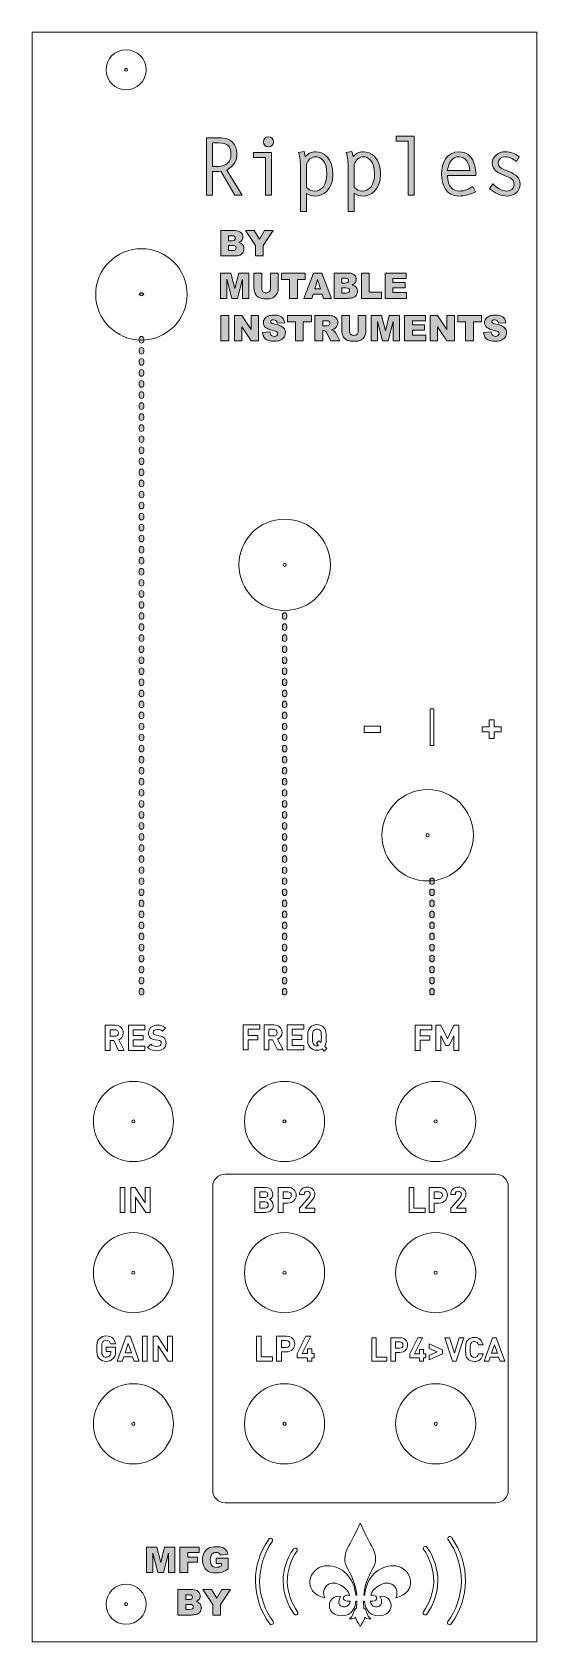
# Model space of a CAD drawing. Header units: inches. Extents: x 85 to 125, y -208 to -80.
import ezdxf

# ---------------------------------------------------------------- set-up
doc = ezdxf.new("R2010")
doc.units = ezdxf.units.IN
doc.header["$MEASUREMENT"] = 0
doc.layers.add('cut rectangle', color=7, linetype='Continuous')
doc.layers.add('drawing', color=7, linetype='Continuous')

# ---------------------------------------------------------------- blocks, each defined once
blk = doc.blocks.new('block 2')
at = {"layer": 'drawing', "true_color": 0xffffff}
h = blk.add_hatch(color=7, dxfattribs=at)
h.dxf.hatch_style = 2
edge = h.paths.add_edge_path()
edge.add_spline(control_points=[(104.97, -156.69), (104.87, -156.69), (104.79, -156.62), (104.79, -156.52), (104.79, -156.52), (104.79, -156.34), (104.79, -156.34), (104.79, -156.24), (104.87, -156.17), (104.97, -156.17), (105.07, -156.17), (105.14, -156.24), (105.14, -156.34), (105.14, -156.34), (105.14, -156.52), (105.14, -156.52), (105.14, -156.62), (105.07, -156.69), (104.97, -156.69)], knot_values=[0, 0, 0, 0, 1, 1, 1, 2, 2, 2, 3, 3, 3, 4, 4, 4, 5, 5, 5, 6, 6, 6, 6], degree=3, periodic=1)
edge = h.paths.add_edge_path()
edge.add_spline(control_points=[(104.97, -155.81), (104.87, -155.81), (104.79, -155.73), (104.79, -155.64), (104.79, -155.64), (104.79, -155.46), (104.79, -155.46), (104.79, -155.36), (104.87, -155.28), (104.97, -155.28), (105.07, -155.28), (105.14, -155.36), (105.14, -155.46), (105.14, -155.46), (105.14, -155.64), (105.14, -155.64), (105.14, -155.73), (105.07, -155.81), (104.97, -155.81)], knot_values=[0, 0, 0, 0, 1, 1, 1, 2, 2, 2, 3, 3, 3, 4, 4, 4, 5, 5, 5, 6, 6, 6, 6], degree=3, periodic=1)
edge = h.paths.add_edge_path()
edge.add_spline(control_points=[(104.97, -154.93), (104.87, -154.93), (104.79, -154.85), (104.79, -154.75), (104.79, -154.75), (104.79, -154.58), (104.79, -154.58), (104.79, -154.48), (104.87, -154.4), (104.97, -154.4), (105.07, -154.4), (105.14, -154.48), (105.14, -154.58), (105.14, -154.58), (105.14, -154.75), (105.14, -154.75), (105.14, -154.85), (105.07, -154.93), (104.97, -154.93)], knot_values=[0, 0, 0, 0, 1, 1, 1, 2, 2, 2, 3, 3, 3, 4, 4, 4, 5, 5, 5, 6, 6, 6, 6], degree=3, periodic=1)
edge = h.paths.add_edge_path()
edge.add_spline(control_points=[(104.97, -154.05), (104.87, -154.05), (104.79, -153.97), (104.79, -153.87), (104.79, -153.87), (104.79, -153.7), (104.79, -153.7), (104.79, -153.6), (104.87, -153.52), (104.97, -153.52), (105.07, -153.52), (105.14, -153.6), (105.14, -153.7), (105.14, -153.7), (105.14, -153.87), (105.14, -153.87), (105.14, -153.97), (105.07, -154.05), (104.97, -154.05)], knot_values=[0, 0, 0, 0, 1, 1, 1, 2, 2, 2, 3, 3, 3, 4, 4, 4, 5, 5, 5, 6, 6, 6, 6], degree=3, periodic=1)
edge = h.paths.add_edge_path()
edge.add_spline(control_points=[(104.97, -153.17), (104.87, -153.17), (104.79, -153.09), (104.79, -152.99), (104.79, -152.99), (104.79, -152.81), (104.79, -152.81), (104.79, -152.72), (104.87, -152.64), (104.97, -152.64), (105.07, -152.64), (105.14, -152.72), (105.14, -152.81), (105.14, -152.81), (105.14, -152.99), (105.14, -152.99), (105.14, -153.09), (105.07, -153.17), (104.97, -153.17)], knot_values=[0, 0, 0, 0, 1, 1, 1, 2, 2, 2, 3, 3, 3, 4, 4, 4, 5, 5, 5, 6, 6, 6, 6], degree=3, periodic=1)
edge = h.paths.add_edge_path()
edge.add_spline(control_points=[(104.97, -152.28), (104.87, -152.28), (104.79, -152.2), (104.79, -152.11), (104.79, -152.11), (104.79, -151.93), (104.79, -151.93), (104.79, -151.83), (104.87, -151.75), (104.97, -151.75), (105.07, -151.75), (105.14, -151.83), (105.14, -151.93), (105.14, -151.93), (105.14, -152.11), (105.14, -152.11), (105.14, -152.2), (105.07, -152.28), (104.97, -152.28)], knot_values=[0, 0, 0, 0, 1, 1, 1, 2, 2, 2, 3, 3, 3, 4, 4, 4, 5, 5, 5, 6, 6, 6, 6], degree=3, periodic=1)
edge = h.paths.add_edge_path()
edge.add_spline(control_points=[(104.97, -151.4), (104.87, -151.4), (104.79, -151.32), (104.79, -151.22), (104.79, -151.22), (104.79, -151.05), (104.79, -151.05), (104.79, -150.95), (104.87, -150.87), (104.97, -150.87), (105.07, -150.87), (105.14, -150.95), (105.14, -151.05), (105.14, -151.05), (105.14, -151.22), (105.14, -151.22), (105.14, -151.32), (105.07, -151.4), (104.97, -151.4)], knot_values=[0, 0, 0, 0, 1, 1, 1, 2, 2, 2, 3, 3, 3, 4, 4, 4, 5, 5, 5, 6, 6, 6, 6], degree=3, periodic=1)
edge = h.paths.add_edge_path()
edge.add_spline(control_points=[(104.97, -150.52), (104.87, -150.52), (104.79, -150.44), (104.79, -150.34), (104.79, -150.34), (104.79, -150.17), (104.79, -150.17), (104.79, -150.07), (104.87, -149.99), (104.97, -149.99), (105.07, -149.99), (105.14, -150.07), (105.14, -150.17), (105.14, -150.17), (105.14, -150.34), (105.14, -150.34), (105.14, -150.44), (105.07, -150.52), (104.97, -150.52)], knot_values=[0, 0, 0, 0, 1, 1, 1, 2, 2, 2, 3, 3, 3, 4, 4, 4, 5, 5, 5, 6, 6, 6, 6], degree=3, periodic=1)
edge = h.paths.add_edge_path()
edge.add_spline(control_points=[(104.97, -149.64), (104.87, -149.64), (104.79, -149.56), (104.79, -149.46), (104.79, -149.46), (104.79, -149.28), (104.79, -149.28), (104.79, -149.19), (104.87, -149.11), (104.97, -149.11), (105.07, -149.11), (105.14, -149.19), (105.14, -149.28), (105.14, -149.28), (105.14, -149.46), (105.14, -149.46), (105.14, -149.56), (105.07, -149.64), (104.97, -149.64)], knot_values=[0, 0, 0, 0, 1, 1, 1, 2, 2, 2, 3, 3, 3, 4, 4, 4, 5, 5, 5, 6, 6, 6, 6], degree=3, periodic=1)
edge = h.paths.add_edge_path()
edge.add_spline(control_points=[(104.97, -148.75), (104.87, -148.75), (104.79, -148.68), (104.79, -148.58), (104.79, -148.58), (104.79, -148.4), (104.79, -148.4), (104.79, -148.3), (104.87, -148.23), (104.97, -148.23), (105.07, -148.23), (105.14, -148.3), (105.14, -148.4), (105.14, -148.4), (105.14, -148.58), (105.14, -148.58), (105.14, -148.68), (105.07, -148.75), (104.97, -148.75)], knot_values=[0, 0, 0, 0, 1, 1, 1, 2, 2, 2, 3, 3, 3, 4, 4, 4, 5, 5, 5, 6, 6, 6, 6], degree=3, periodic=1)
edge = h.paths.add_edge_path()
edge.add_spline(control_points=[(104.97, -147.87), (104.87, -147.87), (104.79, -147.79), (104.79, -147.7), (104.79, -147.7), (104.79, -147.52), (104.79, -147.52), (104.79, -147.42), (104.87, -147.34), (104.97, -147.34), (105.07, -147.34), (105.14, -147.42), (105.14, -147.52), (105.14, -147.52), (105.14, -147.7), (105.14, -147.7), (105.14, -147.79), (105.07, -147.87), (104.97, -147.87)], knot_values=[0, 0, 0, 0, 1, 1, 1, 2, 2, 2, 3, 3, 3, 4, 4, 4, 5, 5, 5, 6, 6, 6, 6], degree=3, periodic=1)
edge = h.paths.add_edge_path()
edge.add_spline(control_points=[(104.97, -146.99), (104.87, -146.99), (104.79, -146.91), (104.79, -146.81), (104.79, -146.81), (104.79, -146.64), (104.79, -146.64), (104.79, -146.54), (104.87, -146.46), (104.97, -146.46), (105.07, -146.46), (105.14, -146.54), (105.14, -146.64), (105.14, -146.64), (105.14, -146.81), (105.14, -146.81), (105.14, -146.91), (105.07, -146.99), (104.97, -146.99)], knot_values=[0, 0, 0, 0, 1, 1, 1, 2, 2, 2, 3, 3, 3, 4, 4, 4, 5, 5, 5, 6, 6, 6, 6], degree=3, periodic=1)
edge = h.paths.add_edge_path()
edge.add_spline(control_points=[(104.97, -146.11), (104.87, -146.11), (104.79, -146.03), (104.79, -145.93), (104.79, -145.93), (104.79, -145.76), (104.79, -145.76), (104.79, -145.66), (104.87, -145.58), (104.97, -145.58), (105.07, -145.58), (105.14, -145.66), (105.14, -145.76), (105.14, -145.76), (105.14, -145.93), (105.14, -145.93), (105.14, -146.03), (105.07, -146.11), (104.97, -146.11)], knot_values=[0, 0, 0, 0, 1, 1, 1, 2, 2, 2, 3, 3, 3, 4, 4, 4, 5, 5, 5, 6, 6, 6, 6], degree=3, periodic=1)
edge = h.paths.add_edge_path()
edge.add_spline(control_points=[(104.97, -145.23), (104.87, -145.23), (104.79, -145.15), (104.79, -145.05), (104.79, -145.05), (104.79, -144.87), (104.79, -144.87), (104.79, -144.78), (104.87, -144.7), (104.97, -144.7), (105.07, -144.7), (105.14, -144.78), (105.14, -144.87), (105.14, -144.87), (105.14, -145.05), (105.14, -145.05), (105.14, -145.15), (105.07, -145.23), (104.97, -145.23)], knot_values=[0, 0, 0, 0, 1, 1, 1, 2, 2, 2, 3, 3, 3, 4, 4, 4, 5, 5, 5, 6, 6, 6, 6], degree=3, periodic=1)
edge = h.paths.add_edge_path()
edge.add_spline(control_points=[(104.97, -144.34), (104.87, -144.34), (104.79, -144.26), (104.79, -144.17), (104.79, -144.17), (104.79, -143.99), (104.79, -143.99), (104.79, -143.89), (104.87, -143.81), (104.97, -143.81), (105.07, -143.81), (105.14, -143.89), (105.14, -143.99), (105.14, -143.99), (105.14, -144.17), (105.14, -144.17), (105.14, -144.26), (105.07, -144.34), (104.97, -144.34)], knot_values=[0, 0, 0, 0, 1, 1, 1, 2, 2, 2, 3, 3, 3, 4, 4, 4, 5, 5, 5, 6, 6, 6, 6], degree=3, periodic=1)
edge = h.paths.add_edge_path()
edge.add_spline(control_points=[(104.97, -143.46), (104.87, -143.46), (104.79, -143.38), (104.79, -143.28), (104.79, -143.28), (104.79, -143.11), (104.79, -143.11), (104.79, -143.01), (104.87, -142.93), (104.97, -142.93), (105.07, -142.93), (105.14, -143.01), (105.14, -143.11), (105.14, -143.11), (105.14, -143.28), (105.14, -143.28), (105.14, -143.38), (105.07, -143.46), (104.97, -143.46)], knot_values=[0, 0, 0, 0, 1, 1, 1, 2, 2, 2, 3, 3, 3, 4, 4, 4, 5, 5, 5, 6, 6, 6, 6], degree=3, periodic=1)
edge = h.paths.add_edge_path()
edge.add_spline(control_points=[(104.97, -142.58), (104.87, -142.58), (104.79, -142.5), (104.79, -142.4), (104.79, -142.4), (104.79, -142.23), (104.79, -142.23), (104.79, -142.13), (104.87, -142.05), (104.97, -142.05), (105.07, -142.05), (105.14, -142.13), (105.14, -142.23), (105.14, -142.23), (105.14, -142.4), (105.14, -142.4), (105.14, -142.5), (105.07, -142.58), (104.97, -142.58)], knot_values=[0, 0, 0, 0, 1, 1, 1, 2, 2, 2, 3, 3, 3, 4, 4, 4, 5, 5, 5, 6, 6, 6, 6], degree=3, periodic=1)
edge = h.paths.add_edge_path()
edge.add_spline(control_points=[(104.97, -141.7), (104.87, -141.7), (104.79, -141.62), (104.79, -141.52), (104.79, -141.52), (104.79, -141.34), (104.79, -141.34), (104.79, -141.25), (104.87, -141.17), (104.97, -141.17), (105.07, -141.17), (105.14, -141.25), (105.14, -141.34), (105.14, -141.34), (105.14, -141.52), (105.14, -141.52), (105.14, -141.62), (105.07, -141.7), (104.97, -141.7)], knot_values=[0, 0, 0, 0, 1, 1, 1, 2, 2, 2, 3, 3, 3, 4, 4, 4, 5, 5, 5, 6, 6, 6, 6], degree=3, periodic=1)
edge = h.paths.add_edge_path()
edge.add_spline(control_points=[(104.97, -140.81), (104.87, -140.81), (104.79, -140.74), (104.79, -140.64), (104.79, -140.64), (104.79, -140.46), (104.79, -140.46), (104.79, -140.36), (104.87, -140.29), (104.97, -140.29), (105.07, -140.29), (105.14, -140.36), (105.14, -140.46), (105.14, -140.46), (105.14, -140.64), (105.14, -140.64), (105.14, -140.74), (105.07, -140.81), (104.97, -140.81)], knot_values=[0, 0, 0, 0, 1, 1, 1, 2, 2, 2, 3, 3, 3, 4, 4, 4, 5, 5, 5, 6, 6, 6, 6], degree=3, periodic=1)
edge = h.paths.add_edge_path()
edge.add_spline(control_points=[(104.97, -139.93), (104.87, -139.93), (104.79, -139.85), (104.79, -139.76), (104.79, -139.76), (104.79, -139.58), (104.79, -139.58), (104.79, -139.48), (104.87, -139.4), (104.97, -139.4), (105.07, -139.4), (105.14, -139.48), (105.14, -139.58), (105.14, -139.58), (105.14, -139.76), (105.14, -139.76), (105.14, -139.85), (105.07, -139.93), (104.97, -139.93)], knot_values=[0, 0, 0, 0, 1, 1, 1, 2, 2, 2, 3, 3, 3, 4, 4, 4, 5, 5, 5, 6, 6, 6, 6], degree=3, periodic=1)
edge = h.paths.add_edge_path()
edge.add_spline(control_points=[(104.97, -139.05), (104.87, -139.05), (104.79, -138.97), (104.79, -138.87), (104.79, -138.87), (104.79, -138.7), (104.79, -138.7), (104.79, -138.6), (104.87, -138.52), (104.97, -138.52), (105.07, -138.52), (105.14, -138.6), (105.14, -138.7), (105.14, -138.7), (105.14, -138.87), (105.14, -138.87), (105.14, -138.97), (105.07, -139.05), (104.97, -139.05)], knot_values=[0, 0, 0, 0, 1, 1, 1, 2, 2, 2, 3, 3, 3, 4, 4, 4, 5, 5, 5, 6, 6, 6, 6], degree=3, periodic=1)
edge = h.paths.add_edge_path()
edge.add_spline(control_points=[(104.97, -138.17), (104.87, -138.17), (104.79, -138.09), (104.79, -137.99), (104.79, -137.99), (104.79, -137.82), (104.79, -137.82), (104.79, -137.72), (104.87, -137.64), (104.97, -137.64), (105.07, -137.64), (105.14, -137.72), (105.14, -137.82), (105.14, -137.82), (105.14, -137.99), (105.14, -137.99), (105.14, -138.09), (105.07, -138.17), (104.97, -138.17)], knot_values=[0, 0, 0, 0, 1, 1, 1, 2, 2, 2, 3, 3, 3, 4, 4, 4, 5, 5, 5, 6, 6, 6, 6], degree=3, periodic=1)
edge = h.paths.add_edge_path()
edge.add_spline(control_points=[(104.97, -137.29), (104.87, -137.29), (104.79, -137.21), (104.79, -137.11), (104.79, -137.11), (104.79, -136.93), (104.79, -136.93), (104.79, -136.84), (104.87, -136.76), (104.97, -136.76), (105.07, -136.76), (105.14, -136.84), (105.14, -136.93), (105.14, -136.93), (105.14, -137.11), (105.14, -137.11), (105.14, -137.21), (105.07, -137.29), (104.97, -137.29)], knot_values=[0, 0, 0, 0, 1, 1, 1, 2, 2, 2, 3, 3, 3, 4, 4, 4, 5, 5, 5, 6, 6, 6, 6], degree=3, periodic=1)
edge = h.paths.add_edge_path()
edge.add_spline(control_points=[(104.97, -136.4), (104.87, -136.4), (104.79, -136.32), (104.79, -136.23), (104.79, -136.23), (104.79, -136.05), (104.79, -136.05), (104.79, -135.95), (104.87, -135.87), (104.97, -135.87), (105.07, -135.87), (105.14, -135.95), (105.14, -136.05), (105.14, -136.05), (105.14, -136.23), (105.14, -136.23), (105.14, -136.32), (105.07, -136.4), (104.97, -136.4)], knot_values=[0, 0, 0, 0, 1, 1, 1, 2, 2, 2, 3, 3, 3, 4, 4, 4, 5, 5, 5, 6, 6, 6, 6], degree=3, periodic=1)
edge = h.paths.add_edge_path()
edge.add_spline(control_points=[(104.97, -135.52), (104.87, -135.52), (104.79, -135.44), (104.79, -135.35), (104.79, -135.35), (104.79, -135.17), (104.79, -135.17), (104.79, -135.07), (104.87, -134.99), (104.97, -134.99), (105.07, -134.99), (105.14, -135.07), (105.14, -135.17), (105.14, -135.17), (105.14, -135.35), (105.14, -135.35), (105.14, -135.44), (105.07, -135.52), (104.97, -135.52)], knot_values=[0, 0, 0, 0, 1, 1, 1, 2, 2, 2, 3, 3, 3, 4, 4, 4, 5, 5, 5, 6, 6, 6, 6], degree=3, periodic=1)
edge = h.paths.add_edge_path()
edge.add_spline(control_points=[(104.97, -134.64), (104.87, -134.64), (104.79, -134.56), (104.79, -134.46), (104.79, -134.46), (104.79, -134.29), (104.79, -134.29), (104.79, -134.19), (104.87, -134.11), (104.97, -134.11), (105.07, -134.11), (105.14, -134.19), (105.14, -134.29), (105.14, -134.29), (105.14, -134.46), (105.14, -134.46), (105.14, -134.56), (105.07, -134.64), (104.97, -134.64)], knot_values=[0, 0, 0, 0, 1, 1, 1, 2, 2, 2, 3, 3, 3, 4, 4, 4, 5, 5, 5, 6, 6, 6, 6], degree=3, periodic=1)
edge = h.paths.add_edge_path()
edge.add_spline(control_points=[(104.97, -133.76), (104.87, -133.76), (104.79, -133.68), (104.79, -133.58), (104.79, -133.58), (104.79, -133.4), (104.79, -133.4), (104.79, -133.31), (104.87, -133.23), (104.97, -133.23), (105.07, -133.23), (105.14, -133.31), (105.14, -133.4), (105.14, -133.4), (105.14, -133.58), (105.14, -133.58), (105.14, -133.68), (105.07, -133.76), (104.97, -133.76)], knot_values=[0, 0, 0, 0, 1, 1, 1, 2, 2, 2, 3, 3, 3, 4, 4, 4, 5, 5, 5, 6, 6, 6, 6], degree=3, periodic=1)
edge = h.paths.add_edge_path()
edge.add_spline(control_points=[(104.97, -132.87), (104.87, -132.87), (104.79, -132.8), (104.79, -132.7), (104.79, -132.7), (104.79, -132.52), (104.79, -132.52), (104.79, -132.42), (104.87, -132.35), (104.97, -132.35), (105.07, -132.35), (105.14, -132.42), (105.14, -132.52), (105.14, -132.52), (105.14, -132.7), (105.14, -132.7), (105.14, -132.8), (105.07, -132.87), (104.97, -132.87)], knot_values=[0, 0, 0, 0, 1, 1, 1, 2, 2, 2, 3, 3, 3, 4, 4, 4, 5, 5, 5, 6, 6, 6, 6], degree=3, periodic=1)
edge = h.paths.add_edge_path()
edge.add_spline(control_points=[(104.97, -131.99), (104.87, -131.99), (104.79, -131.91), (104.79, -131.82), (104.79, -131.82), (104.79, -131.64), (104.79, -131.64), (104.79, -131.54), (104.87, -131.46), (104.97, -131.46), (105.07, -131.46), (105.14, -131.54), (105.14, -131.64), (105.14, -131.64), (105.14, -131.82), (105.14, -131.82), (105.14, -131.91), (105.07, -131.99), (104.97, -131.99)], knot_values=[0, 0, 0, 0, 1, 1, 1, 2, 2, 2, 3, 3, 3, 4, 4, 4, 5, 5, 5, 6, 6, 6, 6], degree=3, periodic=1)
edge = h.paths.add_edge_path()
edge.add_spline(control_points=[(104.97, -131.11), (104.87, -131.11), (104.79, -131.03), (104.79, -130.93), (104.79, -130.93), (104.79, -130.76), (104.79, -130.76), (104.79, -130.66), (104.87, -130.58), (104.97, -130.58), (105.07, -130.58), (105.14, -130.66), (105.14, -130.76), (105.14, -130.76), (105.14, -130.93), (105.14, -130.93), (105.14, -131.03), (105.07, -131.11), (104.97, -131.11)], knot_values=[0, 0, 0, 0, 1, 1, 1, 2, 2, 2, 3, 3, 3, 4, 4, 4, 5, 5, 5, 6, 6, 6, 6], degree=3, periodic=1)
edge = h.paths.add_edge_path()
edge.add_spline(control_points=[(104.97, -130.23), (104.87, -130.23), (104.79, -130.15), (104.79, -130.05), (104.79, -130.05), (104.79, -129.88), (104.79, -129.88), (104.79, -129.78), (104.87, -129.7), (104.97, -129.7), (105.07, -129.7), (105.14, -129.78), (105.14, -129.88), (105.14, -129.88), (105.14, -130.05), (105.14, -130.05), (105.14, -130.15), (105.07, -130.23), (104.97, -130.23)], knot_values=[0, 0, 0, 0, 1, 1, 1, 2, 2, 2, 3, 3, 3, 4, 4, 4, 5, 5, 5, 6, 6, 6, 6], degree=3, periodic=1)
edge = h.paths.add_edge_path()
edge.add_spline(control_points=[(104.97, -129.35), (104.87, -129.35), (104.79, -129.27), (104.79, -129.17), (104.79, -129.17), (104.79, -128.99), (104.79, -128.99), (104.79, -128.9), (104.87, -128.82), (104.97, -128.82), (105.07, -128.82), (105.14, -128.9), (105.14, -128.99), (105.14, -128.99), (105.14, -129.17), (105.14, -129.17), (105.14, -129.27), (105.07, -129.35), (104.97, -129.35)], knot_values=[0, 0, 0, 0, 1, 1, 1, 2, 2, 2, 3, 3, 3, 4, 4, 4, 5, 5, 5, 6, 6, 6, 6], degree=3, periodic=1)
edge = h.paths.add_edge_path()
edge.add_spline(control_points=[(104.97, -128.46), (104.87, -128.46), (104.79, -128.38), (104.79, -128.29), (104.79, -128.29), (104.79, -128.11), (104.79, -128.11), (104.79, -128.01), (104.87, -127.93), (104.97, -127.93), (105.07, -127.93), (105.14, -128.01), (105.14, -128.11), (105.14, -128.11), (105.14, -128.29), (105.14, -128.29), (105.14, -128.38), (105.07, -128.46), (104.97, -128.46)], knot_values=[0, 0, 0, 0, 1, 1, 1, 2, 2, 2, 3, 3, 3, 4, 4, 4, 5, 5, 5, 6, 6, 6, 6], degree=3, periodic=1)
edge = h.paths.add_edge_path()
edge.add_spline(control_points=[(104.97, -127.58), (104.87, -127.58), (104.79, -127.5), (104.79, -127.41), (104.79, -127.41), (104.79, -127.23), (104.79, -127.23), (104.79, -127.13), (104.87, -127.05), (104.97, -127.05), (105.07, -127.05), (105.14, -127.13), (105.14, -127.23), (105.14, -127.23), (105.14, -127.41), (105.14, -127.41), (105.14, -127.5), (105.07, -127.58), (104.97, -127.58)], knot_values=[0, 0, 0, 0, 1, 1, 1, 2, 2, 2, 3, 3, 3, 4, 4, 4, 5, 5, 5, 6, 6, 6, 6], degree=3, periodic=1)
edge = h.paths.add_edge_path()
edge.add_spline(control_points=[(104.97, -126.7), (104.87, -126.7), (104.79, -126.62), (104.79, -126.52), (104.79, -126.52), (104.79, -126.35), (104.79, -126.35), (104.79, -126.25), (104.87, -126.17), (104.97, -126.17), (105.07, -126.17), (105.14, -126.25), (105.14, -126.35), (105.14, -126.35), (105.14, -126.52), (105.14, -126.52), (105.14, -126.62), (105.07, -126.7), (104.97, -126.7)], knot_values=[0, 0, 0, 0, 1, 1, 1, 2, 2, 2, 3, 3, 3, 4, 4, 4, 5, 5, 5, 6, 6, 6, 6], degree=3, periodic=1)
at = {"layer": 'drawing', "lineweight": 0}
for points in [[(104.97, -126.7), (104.87, -126.7), (104.79, -126.62), (104.79, -126.52), (104.79, -126.52), (104.79, -126.35), (104.79, -126.35), (104.79, -126.25), (104.87, -126.17), (104.97, -126.17), (105.07, -126.17), (105.14, -126.25), (105.14, -126.35), (105.14, -126.35), (105.14, -126.52), (105.14, -126.52), (105.14, -126.62), (105.07, -126.7), (104.97, -126.7)], [(104.97, -127.58), (104.87, -127.58), (104.79, -127.5), (104.79, -127.41), (104.79, -127.41), (104.79, -127.23), (104.79, -127.23), (104.79, -127.13), (104.87, -127.05), (104.97, -127.05), (105.07, -127.05), (105.14, -127.13), (105.14, -127.23), (105.14, -127.23), (105.14, -127.41), (105.14, -127.41), (105.14, -127.5), (105.07, -127.58), (104.97, -127.58)], [(104.97, -128.46), (104.87, -128.46), (104.79, -128.38), (104.79, -128.29), (104.79, -128.29), (104.79, -128.11), (104.79, -128.11), (104.79, -128.01), (104.87, -127.93), (104.97, -127.93), (105.07, -127.93), (105.14, -128.01), (105.14, -128.11), (105.14, -128.11), (105.14, -128.29), (105.14, -128.29), (105.14, -128.38), (105.07, -128.46), (104.97, -128.46)], [(104.97, -129.35), (104.87, -129.35), (104.79, -129.27), (104.79, -129.17), (104.79, -129.17), (104.79, -128.99), (104.79, -128.99), (104.79, -128.9), (104.87, -128.82), (104.97, -128.82), (105.07, -128.82), (105.14, -128.9), (105.14, -128.99), (105.14, -128.99), (105.14, -129.17), (105.14, -129.17), (105.14, -129.27), (105.07, -129.35), (104.97, -129.35)], [(104.97, -130.23), (104.87, -130.23), (104.79, -130.15), (104.79, -130.05), (104.79, -130.05), (104.79, -129.88), (104.79, -129.88), (104.79, -129.78), (104.87, -129.7), (104.97, -129.7), (105.07, -129.7), (105.14, -129.78), (105.14, -129.88), (105.14, -129.88), (105.14, -130.05), (105.14, -130.05), (105.14, -130.15), (105.07, -130.23), (104.97, -130.23)], [(104.97, -131.11), (104.87, -131.11), (104.79, -131.03), (104.79, -130.93), (104.79, -130.93), (104.79, -130.76), (104.79, -130.76), (104.79, -130.66), (104.87, -130.58), (104.97, -130.58), (105.07, -130.58), (105.14, -130.66), (105.14, -130.76), (105.14, -130.76), (105.14, -130.93), (105.14, -130.93), (105.14, -131.03), (105.07, -131.11), (104.97, -131.11)], [(104.97, -131.99), (104.87, -131.99), (104.79, -131.91), (104.79, -131.82), (104.79, -131.82), (104.79, -131.64), (104.79, -131.64), (104.79, -131.54), (104.87, -131.46), (104.97, -131.46), (105.07, -131.46), (105.14, -131.54), (105.14, -131.64), (105.14, -131.64), (105.14, -131.82), (105.14, -131.82), (105.14, -131.91), (105.07, -131.99), (104.97, -131.99)], [(104.97, -132.87), (104.87, -132.87), (104.79, -132.8), (104.79, -132.7), (104.79, -132.7), (104.79, -132.52), (104.79, -132.52), (104.79, -132.42), (104.87, -132.35), (104.97, -132.35), (105.07, -132.35), (105.14, -132.42), (105.14, -132.52), (105.14, -132.52), (105.14, -132.7), (105.14, -132.7), (105.14, -132.8), (105.07, -132.87), (104.97, -132.87)], [(104.97, -133.76), (104.87, -133.76), (104.79, -133.68), (104.79, -133.58), (104.79, -133.58), (104.79, -133.4), (104.79, -133.4), (104.79, -133.31), (104.87, -133.23), (104.97, -133.23), (105.07, -133.23), (105.14, -133.31), (105.14, -133.4), (105.14, -133.4), (105.14, -133.58), (105.14, -133.58), (105.14, -133.68), (105.07, -133.76), (104.97, -133.76)], [(104.97, -134.64), (104.87, -134.64), (104.79, -134.56), (104.79, -134.46), (104.79, -134.46), (104.79, -134.29), (104.79, -134.29), (104.79, -134.19), (104.87, -134.11), (104.97, -134.11), (105.07, -134.11), (105.14, -134.19), (105.14, -134.29), (105.14, -134.29), (105.14, -134.46), (105.14, -134.46), (105.14, -134.56), (105.07, -134.64), (104.97, -134.64)], [(104.97, -135.52), (104.87, -135.52), (104.79, -135.44), (104.79, -135.35), (104.79, -135.35), (104.79, -135.17), (104.79, -135.17), (104.79, -135.07), (104.87, -134.99), (104.97, -134.99), (105.07, -134.99), (105.14, -135.07), (105.14, -135.17), (105.14, -135.17), (105.14, -135.35), (105.14, -135.35), (105.14, -135.44), (105.07, -135.52), (104.97, -135.52)], [(104.97, -136.4), (104.87, -136.4), (104.79, -136.32), (104.79, -136.23), (104.79, -136.23), (104.79, -136.05), (104.79, -136.05), (104.79, -135.95), (104.87, -135.87), (104.97, -135.87), (105.07, -135.87), (105.14, -135.95), (105.14, -136.05), (105.14, -136.05), (105.14, -136.23), (105.14, -136.23), (105.14, -136.32), (105.07, -136.4), (104.97, -136.4)], [(104.97, -137.29), (104.87, -137.29), (104.79, -137.21), (104.79, -137.11), (104.79, -137.11), (104.79, -136.93), (104.79, -136.93), (104.79, -136.84), (104.87, -136.76), (104.97, -136.76), (105.07, -136.76), (105.14, -136.84), (105.14, -136.93), (105.14, -136.93), (105.14, -137.11), (105.14, -137.11), (105.14, -137.21), (105.07, -137.29), (104.97, -137.29)], [(104.97, -138.17), (104.87, -138.17), (104.79, -138.09), (104.79, -137.99), (104.79, -137.99), (104.79, -137.82), (104.79, -137.82), (104.79, -137.72), (104.87, -137.64), (104.97, -137.64), (105.07, -137.64), (105.14, -137.72), (105.14, -137.82), (105.14, -137.82), (105.14, -137.99), (105.14, -137.99), (105.14, -138.09), (105.07, -138.17), (104.97, -138.17)], [(104.97, -139.05), (104.87, -139.05), (104.79, -138.97), (104.79, -138.87), (104.79, -138.87), (104.79, -138.7), (104.79, -138.7), (104.79, -138.6), (104.87, -138.52), (104.97, -138.52), (105.07, -138.52), (105.14, -138.6), (105.14, -138.7), (105.14, -138.7), (105.14, -138.87), (105.14, -138.87), (105.14, -138.97), (105.07, -139.05), (104.97, -139.05)], [(104.97, -139.93), (104.87, -139.93), (104.79, -139.85), (104.79, -139.76), (104.79, -139.76), (104.79, -139.58), (104.79, -139.58), (104.79, -139.48), (104.87, -139.4), (104.97, -139.4), (105.07, -139.4), (105.14, -139.48), (105.14, -139.58), (105.14, -139.58), (105.14, -139.76), (105.14, -139.76), (105.14, -139.85), (105.07, -139.93), (104.97, -139.93)], [(104.97, -140.81), (104.87, -140.81), (104.79, -140.74), (104.79, -140.64), (104.79, -140.64), (104.79, -140.46), (104.79, -140.46), (104.79, -140.36), (104.87, -140.29), (104.97, -140.29), (105.07, -140.29), (105.14, -140.36), (105.14, -140.46), (105.14, -140.46), (105.14, -140.64), (105.14, -140.64), (105.14, -140.74), (105.07, -140.81), (104.97, -140.81)], [(104.97, -141.7), (104.87, -141.7), (104.79, -141.62), (104.79, -141.52), (104.79, -141.52), (104.79, -141.34), (104.79, -141.34), (104.79, -141.25), (104.87, -141.17), (104.97, -141.17), (105.07, -141.17), (105.14, -141.25), (105.14, -141.34), (105.14, -141.34), (105.14, -141.52), (105.14, -141.52), (105.14, -141.62), (105.07, -141.7), (104.97, -141.7)], [(104.97, -142.58), (104.87, -142.58), (104.79, -142.5), (104.79, -142.4), (104.79, -142.4), (104.79, -142.23), (104.79, -142.23), (104.79, -142.13), (104.87, -142.05), (104.97, -142.05), (105.07, -142.05), (105.14, -142.13), (105.14, -142.23), (105.14, -142.23), (105.14, -142.4), (105.14, -142.4), (105.14, -142.5), (105.07, -142.58), (104.97, -142.58)], [(104.97, -143.46), (104.87, -143.46), (104.79, -143.38), (104.79, -143.28), (104.79, -143.28), (104.79, -143.11), (104.79, -143.11), (104.79, -143.01), (104.87, -142.93), (104.97, -142.93), (105.07, -142.93), (105.14, -143.01), (105.14, -143.11), (105.14, -143.11), (105.14, -143.28), (105.14, -143.28), (105.14, -143.38), (105.07, -143.46), (104.97, -143.46)], [(104.97, -144.34), (104.87, -144.34), (104.79, -144.26), (104.79, -144.17), (104.79, -144.17), (104.79, -143.99), (104.79, -143.99), (104.79, -143.89), (104.87, -143.81), (104.97, -143.81), (105.07, -143.81), (105.14, -143.89), (105.14, -143.99), (105.14, -143.99), (105.14, -144.17), (105.14, -144.17), (105.14, -144.26), (105.07, -144.34), (104.97, -144.34)], [(104.97, -145.23), (104.87, -145.23), (104.79, -145.15), (104.79, -145.05), (104.79, -145.05), (104.79, -144.87), (104.79, -144.87), (104.79, -144.78), (104.87, -144.7), (104.97, -144.7), (105.07, -144.7), (105.14, -144.78), (105.14, -144.87), (105.14, -144.87), (105.14, -145.05), (105.14, -145.05), (105.14, -145.15), (105.07, -145.23), (104.97, -145.23)], [(104.97, -146.11), (104.87, -146.11), (104.79, -146.03), (104.79, -145.93), (104.79, -145.93), (104.79, -145.76), (104.79, -145.76), (104.79, -145.66), (104.87, -145.58), (104.97, -145.58), (105.07, -145.58), (105.14, -145.66), (105.14, -145.76), (105.14, -145.76), (105.14, -145.93), (105.14, -145.93), (105.14, -146.03), (105.07, -146.11), (104.97, -146.11)], [(104.97, -146.99), (104.87, -146.99), (104.79, -146.91), (104.79, -146.81), (104.79, -146.81), (104.79, -146.64), (104.79, -146.64), (104.79, -146.54), (104.87, -146.46), (104.97, -146.46), (105.07, -146.46), (105.14, -146.54), (105.14, -146.64), (105.14, -146.64), (105.14, -146.81), (105.14, -146.81), (105.14, -146.91), (105.07, -146.99), (104.97, -146.99)], [(104.97, -147.87), (104.87, -147.87), (104.79, -147.79), (104.79, -147.7), (104.79, -147.7), (104.79, -147.52), (104.79, -147.52), (104.79, -147.42), (104.87, -147.34), (104.97, -147.34), (105.07, -147.34), (105.14, -147.42), (105.14, -147.52), (105.14, -147.52), (105.14, -147.7), (105.14, -147.7), (105.14, -147.79), (105.07, -147.87), (104.97, -147.87)], [(104.97, -148.75), (104.87, -148.75), (104.79, -148.68), (104.79, -148.58), (104.79, -148.58), (104.79, -148.4), (104.79, -148.4), (104.79, -148.3), (104.87, -148.23), (104.97, -148.23), (105.07, -148.23), (105.14, -148.3), (105.14, -148.4), (105.14, -148.4), (105.14, -148.58), (105.14, -148.58), (105.14, -148.68), (105.07, -148.75), (104.97, -148.75)], [(104.97, -149.64), (104.87, -149.64), (104.79, -149.56), (104.79, -149.46), (104.79, -149.46), (104.79, -149.28), (104.79, -149.28), (104.79, -149.19), (104.87, -149.11), (104.97, -149.11), (105.07, -149.11), (105.14, -149.19), (105.14, -149.28), (105.14, -149.28), (105.14, -149.46), (105.14, -149.46), (105.14, -149.56), (105.07, -149.64), (104.97, -149.64)], [(104.97, -150.52), (104.87, -150.52), (104.79, -150.44), (104.79, -150.34), (104.79, -150.34), (104.79, -150.17), (104.79, -150.17), (104.79, -150.07), (104.87, -149.99), (104.97, -149.99), (105.07, -149.99), (105.14, -150.07), (105.14, -150.17), (105.14, -150.17), (105.14, -150.34), (105.14, -150.34), (105.14, -150.44), (105.07, -150.52), (104.97, -150.52)], [(104.97, -151.4), (104.87, -151.4), (104.79, -151.32), (104.79, -151.22), (104.79, -151.22), (104.79, -151.05), (104.79, -151.05), (104.79, -150.95), (104.87, -150.87), (104.97, -150.87), (105.07, -150.87), (105.14, -150.95), (105.14, -151.05), (105.14, -151.05), (105.14, -151.22), (105.14, -151.22), (105.14, -151.32), (105.07, -151.4), (104.97, -151.4)], [(104.97, -152.28), (104.87, -152.28), (104.79, -152.2), (104.79, -152.11), (104.79, -152.11), (104.79, -151.93), (104.79, -151.93), (104.79, -151.83), (104.87, -151.75), (104.97, -151.75), (105.07, -151.75), (105.14, -151.83), (105.14, -151.93), (105.14, -151.93), (105.14, -152.11), (105.14, -152.11), (105.14, -152.2), (105.07, -152.28), (104.97, -152.28)], [(104.97, -153.17), (104.87, -153.17), (104.79, -153.09), (104.79, -152.99), (104.79, -152.99), (104.79, -152.81), (104.79, -152.81), (104.79, -152.72), (104.87, -152.64), (104.97, -152.64), (105.07, -152.64), (105.14, -152.72), (105.14, -152.81), (105.14, -152.81), (105.14, -152.99), (105.14, -152.99), (105.14, -153.09), (105.07, -153.17), (104.97, -153.17)], [(104.97, -154.05), (104.87, -154.05), (104.79, -153.97), (104.79, -153.87), (104.79, -153.87), (104.79, -153.7), (104.79, -153.7), (104.79, -153.6), (104.87, -153.52), (104.97, -153.52), (105.07, -153.52), (105.14, -153.6), (105.14, -153.7), (105.14, -153.7), (105.14, -153.87), (105.14, -153.87), (105.14, -153.97), (105.07, -154.05), (104.97, -154.05)], [(104.97, -154.93), (104.87, -154.93), (104.79, -154.85), (104.79, -154.75), (104.79, -154.75), (104.79, -154.58), (104.79, -154.58), (104.79, -154.48), (104.87, -154.4), (104.97, -154.4), (105.07, -154.4), (105.14, -154.48), (105.14, -154.58), (105.14, -154.58), (105.14, -154.75), (105.14, -154.75), (105.14, -154.85), (105.07, -154.93), (104.97, -154.93)], [(104.97, -155.81), (104.87, -155.81), (104.79, -155.73), (104.79, -155.64), (104.79, -155.64), (104.79, -155.46), (104.79, -155.46), (104.79, -155.36), (104.87, -155.28), (104.97, -155.28), (105.07, -155.28), (105.14, -155.36), (105.14, -155.46), (105.14, -155.46), (105.14, -155.64), (105.14, -155.64), (105.14, -155.73), (105.07, -155.81), (104.97, -155.81)], [(104.97, -156.69), (104.87, -156.69), (104.79, -156.62), (104.79, -156.52), (104.79, -156.52), (104.79, -156.34), (104.79, -156.34), (104.79, -156.24), (104.87, -156.17), (104.97, -156.17), (105.07, -156.17), (105.14, -156.24), (105.14, -156.34), (105.14, -156.34), (105.14, -156.52), (105.14, -156.52), (105.14, -156.62), (105.07, -156.69), (104.97, -156.69)]]:
    blk.add_open_spline(points, degree=3, knots=[0, 0, 0, 0, 1, 1, 1, 2, 2, 2, 3, 3, 3, 4, 4, 4, 5, 5, 5, 6, 6, 6, 6], dxfattribs=at)
blk = doc.blocks.new('block 3')
at = {"layer": 'drawing', "true_color": 0xffffff}
h = blk.add_hatch(color=7, dxfattribs=at)
h.dxf.hatch_style = 2
edge = h.paths.add_edge_path()
edge.add_spline(control_points=[(93.53, -156.69), (93.44, -156.69), (93.36, -156.62), (93.36, -156.52), (93.36, -156.52), (93.36, -156.34), (93.36, -156.34), (93.36, -156.24), (93.44, -156.17), (93.53, -156.17), (93.63, -156.17), (93.71, -156.24), (93.71, -156.34), (93.71, -156.34), (93.71, -156.52), (93.71, -156.52), (93.71, -156.62), (93.63, -156.69), (93.53, -156.69)], knot_values=[0, 0, 0, 0, 1, 1, 1, 2, 2, 2, 3, 3, 3, 4, 4, 4, 5, 5, 5, 6, 6, 6, 6], degree=3, periodic=1)
edge = h.paths.add_edge_path()
edge.add_spline(control_points=[(93.53, -155.81), (93.44, -155.81), (93.36, -155.73), (93.36, -155.64), (93.36, -155.64), (93.36, -155.46), (93.36, -155.46), (93.36, -155.36), (93.44, -155.28), (93.53, -155.28), (93.63, -155.28), (93.71, -155.36), (93.71, -155.46), (93.71, -155.46), (93.71, -155.64), (93.71, -155.64), (93.71, -155.73), (93.63, -155.81), (93.53, -155.81)], knot_values=[0, 0, 0, 0, 1, 1, 1, 2, 2, 2, 3, 3, 3, 4, 4, 4, 5, 5, 5, 6, 6, 6, 6], degree=3, periodic=1)
edge = h.paths.add_edge_path()
edge.add_spline(control_points=[(93.53, -154.93), (93.44, -154.93), (93.36, -154.85), (93.36, -154.75), (93.36, -154.75), (93.36, -154.58), (93.36, -154.58), (93.36, -154.48), (93.44, -154.4), (93.53, -154.4), (93.63, -154.4), (93.71, -154.48), (93.71, -154.58), (93.71, -154.58), (93.71, -154.75), (93.71, -154.75), (93.71, -154.85), (93.63, -154.93), (93.53, -154.93)], knot_values=[0, 0, 0, 0, 1, 1, 1, 2, 2, 2, 3, 3, 3, 4, 4, 4, 5, 5, 5, 6, 6, 6, 6], degree=3, periodic=1)
edge = h.paths.add_edge_path()
edge.add_spline(control_points=[(93.53, -154.05), (93.44, -154.05), (93.36, -153.97), (93.36, -153.87), (93.36, -153.87), (93.36, -153.7), (93.36, -153.7), (93.36, -153.6), (93.44, -153.52), (93.53, -153.52), (93.63, -153.52), (93.71, -153.6), (93.71, -153.7), (93.71, -153.7), (93.71, -153.87), (93.71, -153.87), (93.71, -153.97), (93.63, -154.05), (93.53, -154.05)], knot_values=[0, 0, 0, 0, 1, 1, 1, 2, 2, 2, 3, 3, 3, 4, 4, 4, 5, 5, 5, 6, 6, 6, 6], degree=3, periodic=1)
edge = h.paths.add_edge_path()
edge.add_spline(control_points=[(93.53, -153.17), (93.44, -153.17), (93.36, -153.09), (93.36, -152.99), (93.36, -152.99), (93.36, -152.81), (93.36, -152.81), (93.36, -152.72), (93.44, -152.64), (93.53, -152.64), (93.63, -152.64), (93.71, -152.72), (93.71, -152.81), (93.71, -152.81), (93.71, -152.99), (93.71, -152.99), (93.71, -153.09), (93.63, -153.17), (93.53, -153.17)], knot_values=[0, 0, 0, 0, 1, 1, 1, 2, 2, 2, 3, 3, 3, 4, 4, 4, 5, 5, 5, 6, 6, 6, 6], degree=3, periodic=1)
edge = h.paths.add_edge_path()
edge.add_spline(control_points=[(93.53, -152.28), (93.44, -152.28), (93.36, -152.2), (93.36, -152.11), (93.36, -152.11), (93.36, -151.93), (93.36, -151.93), (93.36, -151.83), (93.44, -151.75), (93.53, -151.75), (93.63, -151.75), (93.71, -151.83), (93.71, -151.93), (93.71, -151.93), (93.71, -152.11), (93.71, -152.11), (93.71, -152.2), (93.63, -152.28), (93.53, -152.28)], knot_values=[0, 0, 0, 0, 1, 1, 1, 2, 2, 2, 3, 3, 3, 4, 4, 4, 5, 5, 5, 6, 6, 6, 6], degree=3, periodic=1)
edge = h.paths.add_edge_path()
edge.add_spline(control_points=[(93.53, -151.4), (93.44, -151.4), (93.36, -151.32), (93.36, -151.22), (93.36, -151.22), (93.36, -151.05), (93.36, -151.05), (93.36, -150.95), (93.44, -150.87), (93.53, -150.87), (93.63, -150.87), (93.71, -150.95), (93.71, -151.05), (93.71, -151.05), (93.71, -151.22), (93.71, -151.22), (93.71, -151.32), (93.63, -151.4), (93.53, -151.4)], knot_values=[0, 0, 0, 0, 1, 1, 1, 2, 2, 2, 3, 3, 3, 4, 4, 4, 5, 5, 5, 6, 6, 6, 6], degree=3, periodic=1)
edge = h.paths.add_edge_path()
edge.add_spline(control_points=[(93.53, -150.52), (93.44, -150.52), (93.36, -150.44), (93.36, -150.34), (93.36, -150.34), (93.36, -150.17), (93.36, -150.17), (93.36, -150.07), (93.44, -149.99), (93.53, -149.99), (93.63, -149.99), (93.71, -150.07), (93.71, -150.17), (93.71, -150.17), (93.71, -150.34), (93.71, -150.34), (93.71, -150.44), (93.63, -150.52), (93.53, -150.52)], knot_values=[0, 0, 0, 0, 1, 1, 1, 2, 2, 2, 3, 3, 3, 4, 4, 4, 5, 5, 5, 6, 6, 6, 6], degree=3, periodic=1)
edge = h.paths.add_edge_path()
edge.add_spline(control_points=[(93.53, -149.64), (93.44, -149.64), (93.36, -149.56), (93.36, -149.46), (93.36, -149.46), (93.36, -149.28), (93.36, -149.28), (93.36, -149.19), (93.44, -149.11), (93.53, -149.11), (93.63, -149.11), (93.71, -149.19), (93.71, -149.28), (93.71, -149.28), (93.71, -149.46), (93.71, -149.46), (93.71, -149.56), (93.63, -149.64), (93.53, -149.64)], knot_values=[0, 0, 0, 0, 1, 1, 1, 2, 2, 2, 3, 3, 3, 4, 4, 4, 5, 5, 5, 6, 6, 6, 6], degree=3, periodic=1)
edge = h.paths.add_edge_path()
edge.add_spline(control_points=[(93.53, -148.75), (93.44, -148.75), (93.36, -148.68), (93.36, -148.58), (93.36, -148.58), (93.36, -148.4), (93.36, -148.4), (93.36, -148.3), (93.44, -148.23), (93.53, -148.23), (93.63, -148.23), (93.71, -148.3), (93.71, -148.4), (93.71, -148.4), (93.71, -148.58), (93.71, -148.58), (93.71, -148.68), (93.63, -148.75), (93.53, -148.75)], knot_values=[0, 0, 0, 0, 1, 1, 1, 2, 2, 2, 3, 3, 3, 4, 4, 4, 5, 5, 5, 6, 6, 6, 6], degree=3, periodic=1)
edge = h.paths.add_edge_path()
edge.add_spline(control_points=[(93.53, -147.87), (93.44, -147.87), (93.36, -147.79), (93.36, -147.7), (93.36, -147.7), (93.36, -147.52), (93.36, -147.52), (93.36, -147.42), (93.44, -147.34), (93.53, -147.34), (93.63, -147.34), (93.71, -147.42), (93.71, -147.52), (93.71, -147.52), (93.71, -147.7), (93.71, -147.7), (93.71, -147.79), (93.63, -147.87), (93.53, -147.87)], knot_values=[0, 0, 0, 0, 1, 1, 1, 2, 2, 2, 3, 3, 3, 4, 4, 4, 5, 5, 5, 6, 6, 6, 6], degree=3, periodic=1)
edge = h.paths.add_edge_path()
edge.add_spline(control_points=[(93.53, -146.99), (93.44, -146.99), (93.36, -146.91), (93.36, -146.81), (93.36, -146.81), (93.36, -146.64), (93.36, -146.64), (93.36, -146.54), (93.44, -146.46), (93.53, -146.46), (93.63, -146.46), (93.71, -146.54), (93.71, -146.64), (93.71, -146.64), (93.71, -146.81), (93.71, -146.81), (93.71, -146.91), (93.63, -146.99), (93.53, -146.99)], knot_values=[0, 0, 0, 0, 1, 1, 1, 2, 2, 2, 3, 3, 3, 4, 4, 4, 5, 5, 5, 6, 6, 6, 6], degree=3, periodic=1)
edge = h.paths.add_edge_path()
edge.add_spline(control_points=[(93.53, -146.11), (93.44, -146.11), (93.36, -146.03), (93.36, -145.93), (93.36, -145.93), (93.36, -145.76), (93.36, -145.76), (93.36, -145.66), (93.44, -145.58), (93.53, -145.58), (93.63, -145.58), (93.71, -145.66), (93.71, -145.76), (93.71, -145.76), (93.71, -145.93), (93.71, -145.93), (93.71, -146.03), (93.63, -146.11), (93.53, -146.11)], knot_values=[0, 0, 0, 0, 1, 1, 1, 2, 2, 2, 3, 3, 3, 4, 4, 4, 5, 5, 5, 6, 6, 6, 6], degree=3, periodic=1)
edge = h.paths.add_edge_path()
edge.add_spline(control_points=[(93.53, -145.23), (93.44, -145.23), (93.36, -145.15), (93.36, -145.05), (93.36, -145.05), (93.36, -144.87), (93.36, -144.87), (93.36, -144.78), (93.44, -144.7), (93.53, -144.7), (93.63, -144.7), (93.71, -144.78), (93.71, -144.87), (93.71, -144.87), (93.71, -145.05), (93.71, -145.05), (93.71, -145.15), (93.63, -145.23), (93.53, -145.23)], knot_values=[0, 0, 0, 0, 1, 1, 1, 2, 2, 2, 3, 3, 3, 4, 4, 4, 5, 5, 5, 6, 6, 6, 6], degree=3, periodic=1)
edge = h.paths.add_edge_path()
edge.add_spline(control_points=[(93.53, -144.34), (93.44, -144.34), (93.36, -144.26), (93.36, -144.17), (93.36, -144.17), (93.36, -143.99), (93.36, -143.99), (93.36, -143.89), (93.44, -143.81), (93.53, -143.81), (93.63, -143.81), (93.71, -143.89), (93.71, -143.99), (93.71, -143.99), (93.71, -144.17), (93.71, -144.17), (93.71, -144.26), (93.63, -144.34), (93.53, -144.34)], knot_values=[0, 0, 0, 0, 1, 1, 1, 2, 2, 2, 3, 3, 3, 4, 4, 4, 5, 5, 5, 6, 6, 6, 6], degree=3, periodic=1)
edge = h.paths.add_edge_path()
edge.add_spline(control_points=[(93.53, -143.46), (93.44, -143.46), (93.36, -143.38), (93.36, -143.28), (93.36, -143.28), (93.36, -143.11), (93.36, -143.11), (93.36, -143.01), (93.44, -142.93), (93.53, -142.93), (93.63, -142.93), (93.71, -143.01), (93.71, -143.11), (93.71, -143.11), (93.71, -143.28), (93.71, -143.28), (93.71, -143.38), (93.63, -143.46), (93.53, -143.46)], knot_values=[0, 0, 0, 0, 1, 1, 1, 2, 2, 2, 3, 3, 3, 4, 4, 4, 5, 5, 5, 6, 6, 6, 6], degree=3, periodic=1)
edge = h.paths.add_edge_path()
edge.add_spline(control_points=[(93.53, -142.58), (93.44, -142.58), (93.36, -142.5), (93.36, -142.4), (93.36, -142.4), (93.36, -142.23), (93.36, -142.23), (93.36, -142.13), (93.44, -142.05), (93.53, -142.05), (93.63, -142.05), (93.71, -142.13), (93.71, -142.23), (93.71, -142.23), (93.71, -142.4), (93.71, -142.4), (93.71, -142.5), (93.63, -142.58), (93.53, -142.58)], knot_values=[0, 0, 0, 0, 1, 1, 1, 2, 2, 2, 3, 3, 3, 4, 4, 4, 5, 5, 5, 6, 6, 6, 6], degree=3, periodic=1)
edge = h.paths.add_edge_path()
edge.add_spline(control_points=[(93.53, -141.7), (93.44, -141.7), (93.36, -141.62), (93.36, -141.52), (93.36, -141.52), (93.36, -141.34), (93.36, -141.34), (93.36, -141.25), (93.44, -141.17), (93.53, -141.17), (93.63, -141.17), (93.71, -141.25), (93.71, -141.34), (93.71, -141.34), (93.71, -141.52), (93.71, -141.52), (93.71, -141.62), (93.63, -141.7), (93.53, -141.7)], knot_values=[0, 0, 0, 0, 1, 1, 1, 2, 2, 2, 3, 3, 3, 4, 4, 4, 5, 5, 5, 6, 6, 6, 6], degree=3, periodic=1)
edge = h.paths.add_edge_path()
edge.add_spline(control_points=[(93.53, -140.81), (93.44, -140.81), (93.36, -140.74), (93.36, -140.64), (93.36, -140.64), (93.36, -140.46), (93.36, -140.46), (93.36, -140.36), (93.44, -140.29), (93.53, -140.29), (93.63, -140.29), (93.71, -140.36), (93.71, -140.46), (93.71, -140.46), (93.71, -140.64), (93.71, -140.64), (93.71, -140.74), (93.63, -140.81), (93.53, -140.81)], knot_values=[0, 0, 0, 0, 1, 1, 1, 2, 2, 2, 3, 3, 3, 4, 4, 4, 5, 5, 5, 6, 6, 6, 6], degree=3, periodic=1)
edge = h.paths.add_edge_path()
edge.add_spline(control_points=[(93.53, -139.93), (93.44, -139.93), (93.36, -139.85), (93.36, -139.76), (93.36, -139.76), (93.36, -139.58), (93.36, -139.58), (93.36, -139.48), (93.44, -139.4), (93.53, -139.4), (93.63, -139.4), (93.71, -139.48), (93.71, -139.58), (93.71, -139.58), (93.71, -139.76), (93.71, -139.76), (93.71, -139.85), (93.63, -139.93), (93.53, -139.93)], knot_values=[0, 0, 0, 0, 1, 1, 1, 2, 2, 2, 3, 3, 3, 4, 4, 4, 5, 5, 5, 6, 6, 6, 6], degree=3, periodic=1)
edge = h.paths.add_edge_path()
edge.add_spline(control_points=[(93.53, -139.05), (93.44, -139.05), (93.36, -138.97), (93.36, -138.87), (93.36, -138.87), (93.36, -138.7), (93.36, -138.7), (93.36, -138.6), (93.44, -138.52), (93.53, -138.52), (93.63, -138.52), (93.71, -138.6), (93.71, -138.7), (93.71, -138.7), (93.71, -138.87), (93.71, -138.87), (93.71, -138.97), (93.63, -139.05), (93.53, -139.05)], knot_values=[0, 0, 0, 0, 1, 1, 1, 2, 2, 2, 3, 3, 3, 4, 4, 4, 5, 5, 5, 6, 6, 6, 6], degree=3, periodic=1)
edge = h.paths.add_edge_path()
edge.add_spline(control_points=[(93.53, -138.17), (93.44, -138.17), (93.36, -138.09), (93.36, -137.99), (93.36, -137.99), (93.36, -137.82), (93.36, -137.82), (93.36, -137.72), (93.44, -137.64), (93.53, -137.64), (93.63, -137.64), (93.71, -137.72), (93.71, -137.82), (93.71, -137.82), (93.71, -137.99), (93.71, -137.99), (93.71, -138.09), (93.63, -138.17), (93.53, -138.17)], knot_values=[0, 0, 0, 0, 1, 1, 1, 2, 2, 2, 3, 3, 3, 4, 4, 4, 5, 5, 5, 6, 6, 6, 6], degree=3, periodic=1)
edge = h.paths.add_edge_path()
edge.add_spline(control_points=[(93.53, -137.29), (93.44, -137.29), (93.36, -137.21), (93.36, -137.11), (93.36, -137.11), (93.36, -136.93), (93.36, -136.93), (93.36, -136.84), (93.44, -136.76), (93.53, -136.76), (93.63, -136.76), (93.71, -136.84), (93.71, -136.93), (93.71, -136.93), (93.71, -137.11), (93.71, -137.11), (93.71, -137.21), (93.63, -137.29), (93.53, -137.29)], knot_values=[0, 0, 0, 0, 1, 1, 1, 2, 2, 2, 3, 3, 3, 4, 4, 4, 5, 5, 5, 6, 6, 6, 6], degree=3, periodic=1)
edge = h.paths.add_edge_path()
edge.add_spline(control_points=[(93.53, -136.4), (93.44, -136.4), (93.36, -136.32), (93.36, -136.23), (93.36, -136.23), (93.36, -136.05), (93.36, -136.05), (93.36, -135.95), (93.44, -135.87), (93.53, -135.87), (93.63, -135.87), (93.71, -135.95), (93.71, -136.05), (93.71, -136.05), (93.71, -136.23), (93.71, -136.23), (93.71, -136.32), (93.63, -136.4), (93.53, -136.4)], knot_values=[0, 0, 0, 0, 1, 1, 1, 2, 2, 2, 3, 3, 3, 4, 4, 4, 5, 5, 5, 6, 6, 6, 6], degree=3, periodic=1)
edge = h.paths.add_edge_path()
edge.add_spline(control_points=[(93.53, -135.52), (93.44, -135.52), (93.36, -135.44), (93.36, -135.35), (93.36, -135.35), (93.36, -135.17), (93.36, -135.17), (93.36, -135.07), (93.44, -134.99), (93.53, -134.99), (93.63, -134.99), (93.71, -135.07), (93.71, -135.17), (93.71, -135.17), (93.71, -135.35), (93.71, -135.35), (93.71, -135.44), (93.63, -135.52), (93.53, -135.52)], knot_values=[0, 0, 0, 0, 1, 1, 1, 2, 2, 2, 3, 3, 3, 4, 4, 4, 5, 5, 5, 6, 6, 6, 6], degree=3, periodic=1)
edge = h.paths.add_edge_path()
edge.add_spline(control_points=[(93.53, -134.64), (93.44, -134.64), (93.36, -134.56), (93.36, -134.46), (93.36, -134.46), (93.36, -134.29), (93.36, -134.29), (93.36, -134.19), (93.44, -134.11), (93.53, -134.11), (93.63, -134.11), (93.71, -134.19), (93.71, -134.29), (93.71, -134.29), (93.71, -134.46), (93.71, -134.46), (93.71, -134.56), (93.63, -134.64), (93.53, -134.64)], knot_values=[0, 0, 0, 0, 1, 1, 1, 2, 2, 2, 3, 3, 3, 4, 4, 4, 5, 5, 5, 6, 6, 6, 6], degree=3, periodic=1)
edge = h.paths.add_edge_path()
edge.add_spline(control_points=[(93.53, -133.76), (93.44, -133.76), (93.36, -133.68), (93.36, -133.58), (93.36, -133.58), (93.36, -133.4), (93.36, -133.4), (93.36, -133.31), (93.44, -133.23), (93.53, -133.23), (93.63, -133.23), (93.71, -133.31), (93.71, -133.4), (93.71, -133.4), (93.71, -133.58), (93.71, -133.58), (93.71, -133.68), (93.63, -133.76), (93.53, -133.76)], knot_values=[0, 0, 0, 0, 1, 1, 1, 2, 2, 2, 3, 3, 3, 4, 4, 4, 5, 5, 5, 6, 6, 6, 6], degree=3, periodic=1)
edge = h.paths.add_edge_path()
edge.add_spline(control_points=[(93.53, -132.87), (93.44, -132.87), (93.36, -132.8), (93.36, -132.7), (93.36, -132.7), (93.36, -132.52), (93.36, -132.52), (93.36, -132.42), (93.44, -132.35), (93.53, -132.35), (93.63, -132.35), (93.71, -132.42), (93.71, -132.52), (93.71, -132.52), (93.71, -132.7), (93.71, -132.7), (93.71, -132.8), (93.63, -132.87), (93.53, -132.87)], knot_values=[0, 0, 0, 0, 1, 1, 1, 2, 2, 2, 3, 3, 3, 4, 4, 4, 5, 5, 5, 6, 6, 6, 6], degree=3, periodic=1)
edge = h.paths.add_edge_path()
edge.add_spline(control_points=[(93.53, -131.99), (93.44, -131.99), (93.36, -131.91), (93.36, -131.82), (93.36, -131.82), (93.36, -131.64), (93.36, -131.64), (93.36, -131.54), (93.44, -131.46), (93.53, -131.46), (93.63, -131.46), (93.71, -131.54), (93.71, -131.64), (93.71, -131.64), (93.71, -131.82), (93.71, -131.82), (93.71, -131.91), (93.63, -131.99), (93.53, -131.99)], knot_values=[0, 0, 0, 0, 1, 1, 1, 2, 2, 2, 3, 3, 3, 4, 4, 4, 5, 5, 5, 6, 6, 6, 6], degree=3, periodic=1)
edge = h.paths.add_edge_path()
edge.add_spline(control_points=[(93.53, -131.11), (93.44, -131.11), (93.36, -131.03), (93.36, -130.93), (93.36, -130.93), (93.36, -130.76), (93.36, -130.76), (93.36, -130.66), (93.44, -130.58), (93.53, -130.58), (93.63, -130.58), (93.71, -130.66), (93.71, -130.76), (93.71, -130.76), (93.71, -130.93), (93.71, -130.93), (93.71, -131.03), (93.63, -131.11), (93.53, -131.11)], knot_values=[0, 0, 0, 0, 1, 1, 1, 2, 2, 2, 3, 3, 3, 4, 4, 4, 5, 5, 5, 6, 6, 6, 6], degree=3, periodic=1)
edge = h.paths.add_edge_path()
edge.add_spline(control_points=[(93.53, -130.23), (93.44, -130.23), (93.36, -130.15), (93.36, -130.05), (93.36, -130.05), (93.36, -129.88), (93.36, -129.88), (93.36, -129.78), (93.44, -129.7), (93.53, -129.7), (93.63, -129.7), (93.71, -129.78), (93.71, -129.88), (93.71, -129.88), (93.71, -130.05), (93.71, -130.05), (93.71, -130.15), (93.63, -130.23), (93.53, -130.23)], knot_values=[0, 0, 0, 0, 1, 1, 1, 2, 2, 2, 3, 3, 3, 4, 4, 4, 5, 5, 5, 6, 6, 6, 6], degree=3, periodic=1)
edge = h.paths.add_edge_path()
edge.add_spline(control_points=[(93.53, -129.35), (93.44, -129.35), (93.36, -129.27), (93.36, -129.17), (93.36, -129.17), (93.36, -128.99), (93.36, -128.99), (93.36, -128.9), (93.44, -128.82), (93.53, -128.82), (93.63, -128.82), (93.71, -128.9), (93.71, -128.99), (93.71, -128.99), (93.71, -129.17), (93.71, -129.17), (93.71, -129.27), (93.63, -129.35), (93.53, -129.35)], knot_values=[0, 0, 0, 0, 1, 1, 1, 2, 2, 2, 3, 3, 3, 4, 4, 4, 5, 5, 5, 6, 6, 6, 6], degree=3, periodic=1)
edge = h.paths.add_edge_path()
edge.add_spline(control_points=[(93.53, -128.46), (93.44, -128.46), (93.36, -128.38), (93.36, -128.29), (93.36, -128.29), (93.36, -128.11), (93.36, -128.11), (93.36, -128.01), (93.44, -127.93), (93.53, -127.93), (93.63, -127.93), (93.71, -128.01), (93.71, -128.11), (93.71, -128.11), (93.71, -128.29), (93.71, -128.29), (93.71, -128.38), (93.63, -128.46), (93.53, -128.46)], knot_values=[0, 0, 0, 0, 1, 1, 1, 2, 2, 2, 3, 3, 3, 4, 4, 4, 5, 5, 5, 6, 6, 6, 6], degree=3, periodic=1)
edge = h.paths.add_edge_path()
edge.add_spline(control_points=[(93.53, -127.58), (93.44, -127.58), (93.36, -127.5), (93.36, -127.41), (93.36, -127.41), (93.36, -127.23), (93.36, -127.23), (93.36, -127.13), (93.44, -127.05), (93.53, -127.05), (93.63, -127.05), (93.71, -127.13), (93.71, -127.23), (93.71, -127.23), (93.71, -127.41), (93.71, -127.41), (93.71, -127.5), (93.63, -127.58), (93.53, -127.58)], knot_values=[0, 0, 0, 0, 1, 1, 1, 2, 2, 2, 3, 3, 3, 4, 4, 4, 5, 5, 5, 6, 6, 6, 6], degree=3, periodic=1)
edge = h.paths.add_edge_path()
edge.add_spline(control_points=[(93.53, -126.7), (93.44, -126.7), (93.36, -126.62), (93.36, -126.52), (93.36, -126.52), (93.36, -126.35), (93.36, -126.35), (93.36, -126.25), (93.44, -126.17), (93.53, -126.17), (93.63, -126.17), (93.71, -126.25), (93.71, -126.35), (93.71, -126.35), (93.71, -126.52), (93.71, -126.52), (93.71, -126.62), (93.63, -126.7), (93.53, -126.7)], knot_values=[0, 0, 0, 0, 1, 1, 1, 2, 2, 2, 3, 3, 3, 4, 4, 4, 5, 5, 5, 6, 6, 6, 6], degree=3, periodic=1)
edge = h.paths.add_edge_path()
edge.add_spline(control_points=[(93.53, -125.82), (93.44, -125.82), (93.36, -125.74), (93.36, -125.64), (93.36, -125.64), (93.36, -125.46), (93.36, -125.46), (93.36, -125.37), (93.44, -125.29), (93.53, -125.29), (93.63, -125.29), (93.71, -125.37), (93.71, -125.46), (93.71, -125.46), (93.71, -125.64), (93.71, -125.64), (93.71, -125.74), (93.63, -125.82), (93.53, -125.82)], knot_values=[0, 0, 0, 0, 1, 1, 1, 2, 2, 2, 3, 3, 3, 4, 4, 4, 5, 5, 5, 6, 6, 6, 6], degree=3, periodic=1)
edge = h.paths.add_edge_path()
edge.add_spline(control_points=[(93.53, -124.94), (93.44, -124.94), (93.36, -124.86), (93.36, -124.76), (93.36, -124.76), (93.36, -124.58), (93.36, -124.58), (93.36, -124.48), (93.44, -124.41), (93.53, -124.41), (93.63, -124.41), (93.71, -124.48), (93.71, -124.58), (93.71, -124.58), (93.71, -124.76), (93.71, -124.76), (93.71, -124.86), (93.63, -124.94), (93.53, -124.94)], knot_values=[0, 0, 0, 0, 1, 1, 1, 2, 2, 2, 3, 3, 3, 4, 4, 4, 5, 5, 5, 6, 6, 6, 6], degree=3, periodic=1)
edge = h.paths.add_edge_path()
edge.add_spline(control_points=[(93.53, -124.05), (93.44, -124.05), (93.36, -123.97), (93.36, -123.88), (93.36, -123.88), (93.36, -123.7), (93.36, -123.7), (93.36, -123.6), (93.44, -123.52), (93.53, -123.52), (93.63, -123.52), (93.71, -123.6), (93.71, -123.7), (93.71, -123.7), (93.71, -123.88), (93.71, -123.88), (93.71, -123.97), (93.63, -124.05), (93.53, -124.05)], knot_values=[0, 0, 0, 0, 1, 1, 1, 2, 2, 2, 3, 3, 3, 4, 4, 4, 5, 5, 5, 6, 6, 6, 6], degree=3, periodic=1)
edge = h.paths.add_edge_path()
edge.add_spline(control_points=[(93.53, -123.17), (93.44, -123.17), (93.36, -123.09), (93.36, -122.99), (93.36, -122.99), (93.36, -122.82), (93.36, -122.82), (93.36, -122.72), (93.44, -122.64), (93.53, -122.64), (93.63, -122.64), (93.71, -122.72), (93.71, -122.82), (93.71, -122.82), (93.71, -122.99), (93.71, -122.99), (93.71, -123.09), (93.63, -123.17), (93.53, -123.17)], knot_values=[0, 0, 0, 0, 1, 1, 1, 2, 2, 2, 3, 3, 3, 4, 4, 4, 5, 5, 5, 6, 6, 6, 6], degree=3, periodic=1)
edge = h.paths.add_edge_path()
edge.add_spline(control_points=[(93.53, -122.29), (93.44, -122.29), (93.36, -122.21), (93.36, -122.11), (93.36, -122.11), (93.36, -121.94), (93.36, -121.94), (93.36, -121.84), (93.44, -121.76), (93.53, -121.76), (93.63, -121.76), (93.71, -121.84), (93.71, -121.94), (93.71, -121.94), (93.71, -122.11), (93.71, -122.11), (93.71, -122.21), (93.63, -122.29), (93.53, -122.29)], knot_values=[0, 0, 0, 0, 1, 1, 1, 2, 2, 2, 3, 3, 3, 4, 4, 4, 5, 5, 5, 6, 6, 6, 6], degree=3, periodic=1)
edge = h.paths.add_edge_path()
edge.add_spline(control_points=[(93.53, -121.41), (93.44, -121.41), (93.36, -121.33), (93.36, -121.23), (93.36, -121.23), (93.36, -121.05), (93.36, -121.05), (93.36, -120.96), (93.44, -120.88), (93.53, -120.88), (93.63, -120.88), (93.71, -120.96), (93.71, -121.05), (93.71, -121.05), (93.71, -121.23), (93.71, -121.23), (93.71, -121.33), (93.63, -121.41), (93.53, -121.41)], knot_values=[0, 0, 0, 0, 1, 1, 1, 2, 2, 2, 3, 3, 3, 4, 4, 4, 5, 5, 5, 6, 6, 6, 6], degree=3, periodic=1)
edge = h.paths.add_edge_path()
edge.add_spline(control_points=[(93.53, -120.52), (93.44, -120.52), (93.36, -120.45), (93.36, -120.35), (93.36, -120.35), (93.36, -120.17), (93.36, -120.17), (93.36, -120.07), (93.44, -119.99), (93.53, -119.99), (93.63, -119.99), (93.71, -120.07), (93.71, -120.17), (93.71, -120.17), (93.71, -120.35), (93.71, -120.35), (93.71, -120.45), (93.63, -120.52), (93.53, -120.52)], knot_values=[0, 0, 0, 0, 1, 1, 1, 2, 2, 2, 3, 3, 3, 4, 4, 4, 5, 5, 5, 6, 6, 6, 6], degree=3, periodic=1)
edge = h.paths.add_edge_path()
edge.add_spline(control_points=[(93.53, -119.64), (93.44, -119.64), (93.36, -119.56), (93.36, -119.47), (93.36, -119.47), (93.36, -119.29), (93.36, -119.29), (93.36, -119.19), (93.44, -119.11), (93.53, -119.11), (93.63, -119.11), (93.71, -119.19), (93.71, -119.29), (93.71, -119.29), (93.71, -119.47), (93.71, -119.47), (93.71, -119.56), (93.63, -119.64), (93.53, -119.64)], knot_values=[0, 0, 0, 0, 1, 1, 1, 2, 2, 2, 3, 3, 3, 4, 4, 4, 5, 5, 5, 6, 6, 6, 6], degree=3, periodic=1)
edge = h.paths.add_edge_path()
edge.add_spline(control_points=[(93.53, -118.76), (93.44, -118.76), (93.36, -118.68), (93.36, -118.58), (93.36, -118.58), (93.36, -118.41), (93.36, -118.41), (93.36, -118.31), (93.44, -118.23), (93.53, -118.23), (93.63, -118.23), (93.71, -118.31), (93.71, -118.41), (93.71, -118.41), (93.71, -118.58), (93.71, -118.58), (93.71, -118.68), (93.63, -118.76), (93.53, -118.76)], knot_values=[0, 0, 0, 0, 1, 1, 1, 2, 2, 2, 3, 3, 3, 4, 4, 4, 5, 5, 5, 6, 6, 6, 6], degree=3, periodic=1)
edge = h.paths.add_edge_path()
edge.add_spline(control_points=[(93.53, -117.88), (93.44, -117.88), (93.36, -117.8), (93.36, -117.7), (93.36, -117.7), (93.36, -117.52), (93.36, -117.52), (93.36, -117.43), (93.44, -117.35), (93.53, -117.35), (93.63, -117.35), (93.71, -117.43), (93.71, -117.52), (93.71, -117.52), (93.71, -117.7), (93.71, -117.7), (93.71, -117.8), (93.63, -117.88), (93.53, -117.88)], knot_values=[0, 0, 0, 0, 1, 1, 1, 2, 2, 2, 3, 3, 3, 4, 4, 4, 5, 5, 5, 6, 6, 6, 6], degree=3, periodic=1)
edge = h.paths.add_edge_path()
edge.add_spline(control_points=[(93.53, -117), (93.44, -117), (93.36, -116.92), (93.36, -116.82), (93.36, -116.82), (93.36, -116.64), (93.36, -116.64), (93.36, -116.54), (93.44, -116.47), (93.53, -116.47), (93.63, -116.47), (93.71, -116.54), (93.71, -116.64), (93.71, -116.64), (93.71, -116.82), (93.71, -116.82), (93.71, -116.92), (93.63, -117), (93.53, -117)], knot_values=[0, 0, 0, 0, 1, 1, 1, 2, 2, 2, 3, 3, 3, 4, 4, 4, 5, 5, 5, 6, 6, 6, 6], degree=3, periodic=1)
edge = h.paths.add_edge_path()
edge.add_spline(control_points=[(93.53, -116.11), (93.44, -116.11), (93.36, -116.03), (93.36, -115.94), (93.36, -115.94), (93.36, -115.76), (93.36, -115.76), (93.36, -115.66), (93.44, -115.58), (93.53, -115.58), (93.63, -115.58), (93.71, -115.66), (93.71, -115.76), (93.71, -115.76), (93.71, -115.94), (93.71, -115.94), (93.71, -116.03), (93.63, -116.11), (93.53, -116.11)], knot_values=[0, 0, 0, 0, 1, 1, 1, 2, 2, 2, 3, 3, 3, 4, 4, 4, 5, 5, 5, 6, 6, 6, 6], degree=3, periodic=1)
edge = h.paths.add_edge_path()
edge.add_spline(control_points=[(93.53, -115.23), (93.44, -115.23), (93.36, -115.15), (93.36, -115.05), (93.36, -115.05), (93.36, -114.88), (93.36, -114.88), (93.36, -114.78), (93.44, -114.7), (93.53, -114.7), (93.63, -114.7), (93.71, -114.78), (93.71, -114.88), (93.71, -114.88), (93.71, -115.05), (93.71, -115.05), (93.71, -115.15), (93.63, -115.23), (93.53, -115.23)], knot_values=[0, 0, 0, 0, 1, 1, 1, 2, 2, 2, 3, 3, 3, 4, 4, 4, 5, 5, 5, 6, 6, 6, 6], degree=3, periodic=1)
edge = h.paths.add_edge_path()
edge.add_spline(control_points=[(93.53, -114.35), (93.44, -114.35), (93.36, -114.27), (93.36, -114.17), (93.36, -114.17), (93.36, -114), (93.36, -114), (93.36, -113.9), (93.44, -113.82), (93.53, -113.82), (93.63, -113.82), (93.71, -113.9), (93.71, -114), (93.71, -114), (93.71, -114.17), (93.71, -114.17), (93.71, -114.27), (93.63, -114.35), (93.53, -114.35)], knot_values=[0, 0, 0, 0, 1, 1, 1, 2, 2, 2, 3, 3, 3, 4, 4, 4, 5, 5, 5, 6, 6, 6, 6], degree=3, periodic=1)
edge = h.paths.add_edge_path()
edge.add_spline(control_points=[(93.53, -113.47), (93.44, -113.47), (93.36, -113.39), (93.36, -113.29), (93.36, -113.29), (93.36, -113.11), (93.36, -113.11), (93.36, -113.02), (93.44, -112.94), (93.53, -112.94), (93.63, -112.94), (93.71, -113.02), (93.71, -113.11), (93.71, -113.11), (93.71, -113.29), (93.71, -113.29), (93.71, -113.39), (93.63, -113.47), (93.53, -113.47)], knot_values=[0, 0, 0, 0, 1, 1, 1, 2, 2, 2, 3, 3, 3, 4, 4, 4, 5, 5, 5, 6, 6, 6, 6], degree=3, periodic=1)
edge = h.paths.add_edge_path()
edge.add_spline(control_points=[(93.53, -112.58), (93.44, -112.58), (93.36, -112.51), (93.36, -112.41), (93.36, -112.41), (93.36, -112.23), (93.36, -112.23), (93.36, -112.13), (93.44, -112.05), (93.53, -112.05), (93.63, -112.05), (93.71, -112.13), (93.71, -112.23), (93.71, -112.23), (93.71, -112.41), (93.71, -112.41), (93.71, -112.51), (93.63, -112.58), (93.53, -112.58)], knot_values=[0, 0, 0, 0, 1, 1, 1, 2, 2, 2, 3, 3, 3, 4, 4, 4, 5, 5, 5, 6, 6, 6, 6], degree=3, periodic=1)
edge = h.paths.add_edge_path()
edge.add_spline(control_points=[(93.53, -111.7), (93.44, -111.7), (93.36, -111.62), (93.36, -111.53), (93.36, -111.53), (93.36, -111.35), (93.36, -111.35), (93.36, -111.25), (93.44, -111.17), (93.53, -111.17), (93.63, -111.17), (93.71, -111.25), (93.71, -111.35), (93.71, -111.35), (93.71, -111.53), (93.71, -111.53), (93.71, -111.62), (93.63, -111.7), (93.53, -111.7)], knot_values=[0, 0, 0, 0, 1, 1, 1, 2, 2, 2, 3, 3, 3, 4, 4, 4, 5, 5, 5, 6, 6, 6, 6], degree=3, periodic=1)
edge = h.paths.add_edge_path()
edge.add_spline(control_points=[(93.53, -110.82), (93.44, -110.82), (93.36, -110.74), (93.36, -110.64), (93.36, -110.64), (93.36, -110.47), (93.36, -110.47), (93.36, -110.37), (93.44, -110.29), (93.53, -110.29), (93.63, -110.29), (93.71, -110.37), (93.71, -110.47), (93.71, -110.47), (93.71, -110.64), (93.71, -110.64), (93.71, -110.74), (93.63, -110.82), (93.53, -110.82)], knot_values=[0, 0, 0, 0, 1, 1, 1, 2, 2, 2, 3, 3, 3, 4, 4, 4, 5, 5, 5, 6, 6, 6, 6], degree=3, periodic=1)
edge = h.paths.add_edge_path()
edge.add_spline(control_points=[(93.53, -109.94), (93.44, -109.94), (93.36, -109.86), (93.36, -109.76), (93.36, -109.76), (93.36, -109.58), (93.36, -109.58), (93.36, -109.49), (93.44, -109.41), (93.53, -109.41), (93.63, -109.41), (93.71, -109.49), (93.71, -109.58), (93.71, -109.58), (93.71, -109.76), (93.71, -109.76), (93.71, -109.86), (93.63, -109.94), (93.53, -109.94)], knot_values=[0, 0, 0, 0, 1, 1, 1, 2, 2, 2, 3, 3, 3, 4, 4, 4, 5, 5, 5, 6, 6, 6, 6], degree=3, periodic=1)
edge = h.paths.add_edge_path()
edge.add_spline(control_points=[(93.53, -109.06), (93.44, -109.06), (93.36, -108.98), (93.36, -108.88), (93.36, -108.88), (93.36, -108.7), (93.36, -108.7), (93.36, -108.6), (93.44, -108.53), (93.53, -108.53), (93.63, -108.53), (93.71, -108.6), (93.71, -108.7), (93.71, -108.7), (93.71, -108.88), (93.71, -108.88), (93.71, -108.98), (93.63, -109.06), (93.53, -109.06)], knot_values=[0, 0, 0, 0, 1, 1, 1, 2, 2, 2, 3, 3, 3, 4, 4, 4, 5, 5, 5, 6, 6, 6, 6], degree=3, periodic=1)
edge = h.paths.add_edge_path()
edge.add_spline(control_points=[(93.53, -108.17), (93.44, -108.17), (93.36, -108.09), (93.36, -108), (93.36, -108), (93.36, -107.82), (93.36, -107.82), (93.36, -107.72), (93.44, -107.64), (93.53, -107.64), (93.63, -107.64), (93.71, -107.72), (93.71, -107.82), (93.71, -107.82), (93.71, -108), (93.71, -108), (93.71, -108.09), (93.63, -108.17), (93.53, -108.17)], knot_values=[0, 0, 0, 0, 1, 1, 1, 2, 2, 2, 3, 3, 3, 4, 4, 4, 5, 5, 5, 6, 6, 6, 6], degree=3, periodic=1)
edge = h.paths.add_edge_path()
edge.add_spline(control_points=[(93.53, -107.29), (93.44, -107.29), (93.36, -107.21), (93.36, -107.11), (93.36, -107.11), (93.36, -106.94), (93.36, -106.94), (93.36, -106.84), (93.44, -106.76), (93.53, -106.76), (93.63, -106.76), (93.71, -106.84), (93.71, -106.94), (93.71, -106.94), (93.71, -107.11), (93.71, -107.11), (93.71, -107.21), (93.63, -107.29), (93.53, -107.29)], knot_values=[0, 0, 0, 0, 1, 1, 1, 2, 2, 2, 3, 3, 3, 4, 4, 4, 5, 5, 5, 6, 6, 6, 6], degree=3, periodic=1)
edge = h.paths.add_edge_path()
edge.add_spline(control_points=[(93.53, -106.41), (93.44, -106.41), (93.36, -106.33), (93.36, -106.23), (93.36, -106.23), (93.36, -106.06), (93.36, -106.06), (93.36, -105.96), (93.44, -105.88), (93.53, -105.88), (93.63, -105.88), (93.71, -105.96), (93.71, -106.06), (93.71, -106.06), (93.71, -106.23), (93.71, -106.23), (93.71, -106.33), (93.63, -106.41), (93.53, -106.41)], knot_values=[0, 0, 0, 0, 1, 1, 1, 2, 2, 2, 3, 3, 3, 4, 4, 4, 5, 5, 5, 6, 6, 6, 6], degree=3, periodic=1)
edge = h.paths.add_edge_path()
edge.add_spline(control_points=[(93.53, -105.53), (93.44, -105.53), (93.36, -105.45), (93.36, -105.35), (93.36, -105.35), (93.36, -105.17), (93.36, -105.17), (93.36, -105.08), (93.44, -105), (93.53, -105), (93.63, -105), (93.71, -105.08), (93.71, -105.17), (93.71, -105.17), (93.71, -105.35), (93.71, -105.35), (93.71, -105.45), (93.63, -105.53), (93.53, -105.53)], knot_values=[0, 0, 0, 0, 1, 1, 1, 2, 2, 2, 3, 3, 3, 4, 4, 4, 5, 5, 5, 6, 6, 6, 6], degree=3, periodic=1)
edge = h.paths.add_edge_path()
edge.add_spline(control_points=[(93.53, -104.64), (93.44, -104.64), (93.36, -104.57), (93.36, -104.47), (93.36, -104.47), (93.36, -104.29), (93.36, -104.29), (93.36, -104.19), (93.44, -104.11), (93.53, -104.11), (93.63, -104.11), (93.71, -104.19), (93.71, -104.29), (93.71, -104.29), (93.71, -104.47), (93.71, -104.47), (93.71, -104.57), (93.63, -104.64), (93.53, -104.64)], knot_values=[0, 0, 0, 0, 1, 1, 1, 2, 2, 2, 3, 3, 3, 4, 4, 4, 5, 5, 5, 6, 6, 6, 6], degree=3, periodic=1)
edge = h.paths.add_edge_path()
edge.add_spline(control_points=[(93.36, -100.79), (93.36, -100.69), (93.44, -100.61), (93.53, -100.61), (93.63, -100.61), (93.71, -100.69), (93.71, -100.79)], knot_values=[0, 0, 0, 0, 0.352778, 0.352778, 0.352778, 0.705556, 0.705556, 0.705556, 0.705556], degree=3, periodic=0)
edge.add_line((93.71, -100.79), (93.36, -100.79))
at = {"layer": 'drawing', "lineweight": 0}
for points, knots in [([(93.36, -100.79), (93.36, -100.69), (93.44, -100.61), (93.53, -100.61), (93.63, -100.61), (93.71, -100.69), (93.71, -100.79)], [0, 0, 0, 0, 1, 1, 1, 2, 2, 2, 2]), ([(93.53, -104.64), (93.44, -104.64), (93.36, -104.57), (93.36, -104.47), (93.36, -104.47), (93.36, -104.29), (93.36, -104.29), (93.36, -104.19), (93.44, -104.11), (93.53, -104.11), (93.63, -104.11), (93.71, -104.19), (93.71, -104.29), (93.71, -104.29), (93.71, -104.47), (93.71, -104.47), (93.71, -104.57), (93.63, -104.64), (93.53, -104.64)], [0, 0, 0, 0, 1, 1, 1, 2, 2, 2, 3, 3, 3, 4, 4, 4, 5, 5, 5, 6, 6, 6, 6]), ([(93.53, -105.53), (93.44, -105.53), (93.36, -105.45), (93.36, -105.35), (93.36, -105.35), (93.36, -105.17), (93.36, -105.17), (93.36, -105.08), (93.44, -105), (93.53, -105), (93.63, -105), (93.71, -105.08), (93.71, -105.17), (93.71, -105.17), (93.71, -105.35), (93.71, -105.35), (93.71, -105.45), (93.63, -105.53), (93.53, -105.53)], [0, 0, 0, 0, 1, 1, 1, 2, 2, 2, 3, 3, 3, 4, 4, 4, 5, 5, 5, 6, 6, 6, 6]), ([(93.53, -106.41), (93.44, -106.41), (93.36, -106.33), (93.36, -106.23), (93.36, -106.23), (93.36, -106.06), (93.36, -106.06), (93.36, -105.96), (93.44, -105.88), (93.53, -105.88), (93.63, -105.88), (93.71, -105.96), (93.71, -106.06), (93.71, -106.06), (93.71, -106.23), (93.71, -106.23), (93.71, -106.33), (93.63, -106.41), (93.53, -106.41)], [0, 0, 0, 0, 1, 1, 1, 2, 2, 2, 3, 3, 3, 4, 4, 4, 5, 5, 5, 6, 6, 6, 6]), ([(93.53, -107.29), (93.44, -107.29), (93.36, -107.21), (93.36, -107.11), (93.36, -107.11), (93.36, -106.94), (93.36, -106.94), (93.36, -106.84), (93.44, -106.76), (93.53, -106.76), (93.63, -106.76), (93.71, -106.84), (93.71, -106.94), (93.71, -106.94), (93.71, -107.11), (93.71, -107.11), (93.71, -107.21), (93.63, -107.29), (93.53, -107.29)], [0, 0, 0, 0, 1, 1, 1, 2, 2, 2, 3, 3, 3, 4, 4, 4, 5, 5, 5, 6, 6, 6, 6]), ([(93.53, -108.17), (93.44, -108.17), (93.36, -108.09), (93.36, -108), (93.36, -108), (93.36, -107.82), (93.36, -107.82), (93.36, -107.72), (93.44, -107.64), (93.53, -107.64), (93.63, -107.64), (93.71, -107.72), (93.71, -107.82), (93.71, -107.82), (93.71, -108), (93.71, -108), (93.71, -108.09), (93.63, -108.17), (93.53, -108.17)], [0, 0, 0, 0, 1, 1, 1, 2, 2, 2, 3, 3, 3, 4, 4, 4, 5, 5, 5, 6, 6, 6, 6]), ([(93.53, -109.06), (93.44, -109.06), (93.36, -108.98), (93.36, -108.88), (93.36, -108.88), (93.36, -108.7), (93.36, -108.7), (93.36, -108.6), (93.44, -108.53), (93.53, -108.53), (93.63, -108.53), (93.71, -108.6), (93.71, -108.7), (93.71, -108.7), (93.71, -108.88), (93.71, -108.88), (93.71, -108.98), (93.63, -109.06), (93.53, -109.06)], [0, 0, 0, 0, 1, 1, 1, 2, 2, 2, 3, 3, 3, 4, 4, 4, 5, 5, 5, 6, 6, 6, 6]), ([(93.53, -109.94), (93.44, -109.94), (93.36, -109.86), (93.36, -109.76), (93.36, -109.76), (93.36, -109.58), (93.36, -109.58), (93.36, -109.49), (93.44, -109.41), (93.53, -109.41), (93.63, -109.41), (93.71, -109.49), (93.71, -109.58), (93.71, -109.58), (93.71, -109.76), (93.71, -109.76), (93.71, -109.86), (93.63, -109.94), (93.53, -109.94)], [0, 0, 0, 0, 1, 1, 1, 2, 2, 2, 3, 3, 3, 4, 4, 4, 5, 5, 5, 6, 6, 6, 6]), ([(93.53, -110.82), (93.44, -110.82), (93.36, -110.74), (93.36, -110.64), (93.36, -110.64), (93.36, -110.47), (93.36, -110.47), (93.36, -110.37), (93.44, -110.29), (93.53, -110.29), (93.63, -110.29), (93.71, -110.37), (93.71, -110.47), (93.71, -110.47), (93.71, -110.64), (93.71, -110.64), (93.71, -110.74), (93.63, -110.82), (93.53, -110.82)], [0, 0, 0, 0, 1, 1, 1, 2, 2, 2, 3, 3, 3, 4, 4, 4, 5, 5, 5, 6, 6, 6, 6]), ([(93.53, -111.7), (93.44, -111.7), (93.36, -111.62), (93.36, -111.53), (93.36, -111.53), (93.36, -111.35), (93.36, -111.35), (93.36, -111.25), (93.44, -111.17), (93.53, -111.17), (93.63, -111.17), (93.71, -111.25), (93.71, -111.35), (93.71, -111.35), (93.71, -111.53), (93.71, -111.53), (93.71, -111.62), (93.63, -111.7), (93.53, -111.7)], [0, 0, 0, 0, 1, 1, 1, 2, 2, 2, 3, 3, 3, 4, 4, 4, 5, 5, 5, 6, 6, 6, 6]), ([(93.53, -112.58), (93.44, -112.58), (93.36, -112.51), (93.36, -112.41), (93.36, -112.41), (93.36, -112.23), (93.36, -112.23), (93.36, -112.13), (93.44, -112.05), (93.53, -112.05), (93.63, -112.05), (93.71, -112.13), (93.71, -112.23), (93.71, -112.23), (93.71, -112.41), (93.71, -112.41), (93.71, -112.51), (93.63, -112.58), (93.53, -112.58)], [0, 0, 0, 0, 1, 1, 1, 2, 2, 2, 3, 3, 3, 4, 4, 4, 5, 5, 5, 6, 6, 6, 6]), ([(93.53, -113.47), (93.44, -113.47), (93.36, -113.39), (93.36, -113.29), (93.36, -113.29), (93.36, -113.11), (93.36, -113.11), (93.36, -113.02), (93.44, -112.94), (93.53, -112.94), (93.63, -112.94), (93.71, -113.02), (93.71, -113.11), (93.71, -113.11), (93.71, -113.29), (93.71, -113.29), (93.71, -113.39), (93.63, -113.47), (93.53, -113.47)], [0, 0, 0, 0, 1, 1, 1, 2, 2, 2, 3, 3, 3, 4, 4, 4, 5, 5, 5, 6, 6, 6, 6]), ([(93.53, -114.35), (93.44, -114.35), (93.36, -114.27), (93.36, -114.17), (93.36, -114.17), (93.36, -114), (93.36, -114), (93.36, -113.9), (93.44, -113.82), (93.53, -113.82), (93.63, -113.82), (93.71, -113.9), (93.71, -114), (93.71, -114), (93.71, -114.17), (93.71, -114.17), (93.71, -114.27), (93.63, -114.35), (93.53, -114.35)], [0, 0, 0, 0, 1, 1, 1, 2, 2, 2, 3, 3, 3, 4, 4, 4, 5, 5, 5, 6, 6, 6, 6]), ([(93.53, -115.23), (93.44, -115.23), (93.36, -115.15), (93.36, -115.05), (93.36, -115.05), (93.36, -114.88), (93.36, -114.88), (93.36, -114.78), (93.44, -114.7), (93.53, -114.7), (93.63, -114.7), (93.71, -114.78), (93.71, -114.88), (93.71, -114.88), (93.71, -115.05), (93.71, -115.05), (93.71, -115.15), (93.63, -115.23), (93.53, -115.23)], [0, 0, 0, 0, 1, 1, 1, 2, 2, 2, 3, 3, 3, 4, 4, 4, 5, 5, 5, 6, 6, 6, 6]), ([(93.53, -116.11), (93.44, -116.11), (93.36, -116.03), (93.36, -115.94), (93.36, -115.94), (93.36, -115.76), (93.36, -115.76), (93.36, -115.66), (93.44, -115.58), (93.53, -115.58), (93.63, -115.58), (93.71, -115.66), (93.71, -115.76), (93.71, -115.76), (93.71, -115.94), (93.71, -115.94), (93.71, -116.03), (93.63, -116.11), (93.53, -116.11)], [0, 0, 0, 0, 1, 1, 1, 2, 2, 2, 3, 3, 3, 4, 4, 4, 5, 5, 5, 6, 6, 6, 6]), ([(93.53, -117), (93.44, -117), (93.36, -116.92), (93.36, -116.82), (93.36, -116.82), (93.36, -116.64), (93.36, -116.64), (93.36, -116.54), (93.44, -116.47), (93.53, -116.47), (93.63, -116.47), (93.71, -116.54), (93.71, -116.64), (93.71, -116.64), (93.71, -116.82), (93.71, -116.82), (93.71, -116.92), (93.63, -117), (93.53, -117)], [0, 0, 0, 0, 1, 1, 1, 2, 2, 2, 3, 3, 3, 4, 4, 4, 5, 5, 5, 6, 6, 6, 6]), ([(93.53, -117.88), (93.44, -117.88), (93.36, -117.8), (93.36, -117.7), (93.36, -117.7), (93.36, -117.52), (93.36, -117.52), (93.36, -117.43), (93.44, -117.35), (93.53, -117.35), (93.63, -117.35), (93.71, -117.43), (93.71, -117.52), (93.71, -117.52), (93.71, -117.7), (93.71, -117.7), (93.71, -117.8), (93.63, -117.88), (93.53, -117.88)], [0, 0, 0, 0, 1, 1, 1, 2, 2, 2, 3, 3, 3, 4, 4, 4, 5, 5, 5, 6, 6, 6, 6]), ([(93.53, -118.76), (93.44, -118.76), (93.36, -118.68), (93.36, -118.58), (93.36, -118.58), (93.36, -118.41), (93.36, -118.41), (93.36, -118.31), (93.44, -118.23), (93.53, -118.23), (93.63, -118.23), (93.71, -118.31), (93.71, -118.41), (93.71, -118.41), (93.71, -118.58), (93.71, -118.58), (93.71, -118.68), (93.63, -118.76), (93.53, -118.76)], [0, 0, 0, 0, 1, 1, 1, 2, 2, 2, 3, 3, 3, 4, 4, 4, 5, 5, 5, 6, 6, 6, 6]), ([(93.53, -119.64), (93.44, -119.64), (93.36, -119.56), (93.36, -119.47), (93.36, -119.47), (93.36, -119.29), (93.36, -119.29), (93.36, -119.19), (93.44, -119.11), (93.53, -119.11), (93.63, -119.11), (93.71, -119.19), (93.71, -119.29), (93.71, -119.29), (93.71, -119.47), (93.71, -119.47), (93.71, -119.56), (93.63, -119.64), (93.53, -119.64)], [0, 0, 0, 0, 1, 1, 1, 2, 2, 2, 3, 3, 3, 4, 4, 4, 5, 5, 5, 6, 6, 6, 6]), ([(93.53, -120.52), (93.44, -120.52), (93.36, -120.45), (93.36, -120.35), (93.36, -120.35), (93.36, -120.17), (93.36, -120.17), (93.36, -120.07), (93.44, -119.99), (93.53, -119.99), (93.63, -119.99), (93.71, -120.07), (93.71, -120.17), (93.71, -120.17), (93.71, -120.35), (93.71, -120.35), (93.71, -120.45), (93.63, -120.52), (93.53, -120.52)], [0, 0, 0, 0, 1, 1, 1, 2, 2, 2, 3, 3, 3, 4, 4, 4, 5, 5, 5, 6, 6, 6, 6]), ([(93.53, -121.41), (93.44, -121.41), (93.36, -121.33), (93.36, -121.23), (93.36, -121.23), (93.36, -121.05), (93.36, -121.05), (93.36, -120.96), (93.44, -120.88), (93.53, -120.88), (93.63, -120.88), (93.71, -120.96), (93.71, -121.05), (93.71, -121.05), (93.71, -121.23), (93.71, -121.23), (93.71, -121.33), (93.63, -121.41), (93.53, -121.41)], [0, 0, 0, 0, 1, 1, 1, 2, 2, 2, 3, 3, 3, 4, 4, 4, 5, 5, 5, 6, 6, 6, 6]), ([(93.53, -122.29), (93.44, -122.29), (93.36, -122.21), (93.36, -122.11), (93.36, -122.11), (93.36, -121.94), (93.36, -121.94), (93.36, -121.84), (93.44, -121.76), (93.53, -121.76), (93.63, -121.76), (93.71, -121.84), (93.71, -121.94), (93.71, -121.94), (93.71, -122.11), (93.71, -122.11), (93.71, -122.21), (93.63, -122.29), (93.53, -122.29)], [0, 0, 0, 0, 1, 1, 1, 2, 2, 2, 3, 3, 3, 4, 4, 4, 5, 5, 5, 6, 6, 6, 6]), ([(93.53, -123.17), (93.44, -123.17), (93.36, -123.09), (93.36, -122.99), (93.36, -122.99), (93.36, -122.82), (93.36, -122.82), (93.36, -122.72), (93.44, -122.64), (93.53, -122.64), (93.63, -122.64), (93.71, -122.72), (93.71, -122.82), (93.71, -122.82), (93.71, -122.99), (93.71, -122.99), (93.71, -123.09), (93.63, -123.17), (93.53, -123.17)], [0, 0, 0, 0, 1, 1, 1, 2, 2, 2, 3, 3, 3, 4, 4, 4, 5, 5, 5, 6, 6, 6, 6]), ([(93.53, -124.05), (93.44, -124.05), (93.36, -123.97), (93.36, -123.88), (93.36, -123.88), (93.36, -123.7), (93.36, -123.7), (93.36, -123.6), (93.44, -123.52), (93.53, -123.52), (93.63, -123.52), (93.71, -123.6), (93.71, -123.7), (93.71, -123.7), (93.71, -123.88), (93.71, -123.88), (93.71, -123.97), (93.63, -124.05), (93.53, -124.05)], [0, 0, 0, 0, 1, 1, 1, 2, 2, 2, 3, 3, 3, 4, 4, 4, 5, 5, 5, 6, 6, 6, 6]), ([(93.53, -124.94), (93.44, -124.94), (93.36, -124.86), (93.36, -124.76), (93.36, -124.76), (93.36, -124.58), (93.36, -124.58), (93.36, -124.48), (93.44, -124.41), (93.53, -124.41), (93.63, -124.41), (93.71, -124.48), (93.71, -124.58), (93.71, -124.58), (93.71, -124.76), (93.71, -124.76), (93.71, -124.86), (93.63, -124.94), (93.53, -124.94)], [0, 0, 0, 0, 1, 1, 1, 2, 2, 2, 3, 3, 3, 4, 4, 4, 5, 5, 5, 6, 6, 6, 6]), ([(93.53, -125.82), (93.44, -125.82), (93.36, -125.74), (93.36, -125.64), (93.36, -125.64), (93.36, -125.46), (93.36, -125.46), (93.36, -125.37), (93.44, -125.29), (93.53, -125.29), (93.63, -125.29), (93.71, -125.37), (93.71, -125.46), (93.71, -125.46), (93.71, -125.64), (93.71, -125.64), (93.71, -125.74), (93.63, -125.82), (93.53, -125.82)], [0, 0, 0, 0, 1, 1, 1, 2, 2, 2, 3, 3, 3, 4, 4, 4, 5, 5, 5, 6, 6, 6, 6]), ([(93.53, -126.7), (93.44, -126.7), (93.36, -126.62), (93.36, -126.52), (93.36, -126.52), (93.36, -126.35), (93.36, -126.35), (93.36, -126.25), (93.44, -126.17), (93.53, -126.17), (93.63, -126.17), (93.71, -126.25), (93.71, -126.35), (93.71, -126.35), (93.71, -126.52), (93.71, -126.52), (93.71, -126.62), (93.63, -126.7), (93.53, -126.7)], [0, 0, 0, 0, 1, 1, 1, 2, 2, 2, 3, 3, 3, 4, 4, 4, 5, 5, 5, 6, 6, 6, 6]), ([(93.53, -127.58), (93.44, -127.58), (93.36, -127.5), (93.36, -127.41), (93.36, -127.41), (93.36, -127.23), (93.36, -127.23), (93.36, -127.13), (93.44, -127.05), (93.53, -127.05), (93.63, -127.05), (93.71, -127.13), (93.71, -127.23), (93.71, -127.23), (93.71, -127.41), (93.71, -127.41), (93.71, -127.5), (93.63, -127.58), (93.53, -127.58)], [0, 0, 0, 0, 1, 1, 1, 2, 2, 2, 3, 3, 3, 4, 4, 4, 5, 5, 5, 6, 6, 6, 6]), ([(93.53, -128.46), (93.44, -128.46), (93.36, -128.38), (93.36, -128.29), (93.36, -128.29), (93.36, -128.11), (93.36, -128.11), (93.36, -128.01), (93.44, -127.93), (93.53, -127.93), (93.63, -127.93), (93.71, -128.01), (93.71, -128.11), (93.71, -128.11), (93.71, -128.29), (93.71, -128.29), (93.71, -128.38), (93.63, -128.46), (93.53, -128.46)], [0, 0, 0, 0, 1, 1, 1, 2, 2, 2, 3, 3, 3, 4, 4, 4, 5, 5, 5, 6, 6, 6, 6]), ([(93.53, -129.35), (93.44, -129.35), (93.36, -129.27), (93.36, -129.17), (93.36, -129.17), (93.36, -128.99), (93.36, -128.99), (93.36, -128.9), (93.44, -128.82), (93.53, -128.82), (93.63, -128.82), (93.71, -128.9), (93.71, -128.99), (93.71, -128.99), (93.71, -129.17), (93.71, -129.17), (93.71, -129.27), (93.63, -129.35), (93.53, -129.35)], [0, 0, 0, 0, 1, 1, 1, 2, 2, 2, 3, 3, 3, 4, 4, 4, 5, 5, 5, 6, 6, 6, 6]), ([(93.53, -130.23), (93.44, -130.23), (93.36, -130.15), (93.36, -130.05), (93.36, -130.05), (93.36, -129.88), (93.36, -129.88), (93.36, -129.78), (93.44, -129.7), (93.53, -129.7), (93.63, -129.7), (93.71, -129.78), (93.71, -129.88), (93.71, -129.88), (93.71, -130.05), (93.71, -130.05), (93.71, -130.15), (93.63, -130.23), (93.53, -130.23)], [0, 0, 0, 0, 1, 1, 1, 2, 2, 2, 3, 3, 3, 4, 4, 4, 5, 5, 5, 6, 6, 6, 6]), ([(93.53, -131.11), (93.44, -131.11), (93.36, -131.03), (93.36, -130.93), (93.36, -130.93), (93.36, -130.76), (93.36, -130.76), (93.36, -130.66), (93.44, -130.58), (93.53, -130.58), (93.63, -130.58), (93.71, -130.66), (93.71, -130.76), (93.71, -130.76), (93.71, -130.93), (93.71, -130.93), (93.71, -131.03), (93.63, -131.11), (93.53, -131.11)], [0, 0, 0, 0, 1, 1, 1, 2, 2, 2, 3, 3, 3, 4, 4, 4, 5, 5, 5, 6, 6, 6, 6]), ([(93.53, -131.99), (93.44, -131.99), (93.36, -131.91), (93.36, -131.82), (93.36, -131.82), (93.36, -131.64), (93.36, -131.64), (93.36, -131.54), (93.44, -131.46), (93.53, -131.46), (93.63, -131.46), (93.71, -131.54), (93.71, -131.64), (93.71, -131.64), (93.71, -131.82), (93.71, -131.82), (93.71, -131.91), (93.63, -131.99), (93.53, -131.99)], [0, 0, 0, 0, 1, 1, 1, 2, 2, 2, 3, 3, 3, 4, 4, 4, 5, 5, 5, 6, 6, 6, 6]), ([(93.53, -132.87), (93.44, -132.87), (93.36, -132.8), (93.36, -132.7), (93.36, -132.7), (93.36, -132.52), (93.36, -132.52), (93.36, -132.42), (93.44, -132.35), (93.53, -132.35), (93.63, -132.35), (93.71, -132.42), (93.71, -132.52), (93.71, -132.52), (93.71, -132.7), (93.71, -132.7), (93.71, -132.8), (93.63, -132.87), (93.53, -132.87)], [0, 0, 0, 0, 1, 1, 1, 2, 2, 2, 3, 3, 3, 4, 4, 4, 5, 5, 5, 6, 6, 6, 6]), ([(93.53, -133.76), (93.44, -133.76), (93.36, -133.68), (93.36, -133.58), (93.36, -133.58), (93.36, -133.4), (93.36, -133.4), (93.36, -133.31), (93.44, -133.23), (93.53, -133.23), (93.63, -133.23), (93.71, -133.31), (93.71, -133.4), (93.71, -133.4), (93.71, -133.58), (93.71, -133.58), (93.71, -133.68), (93.63, -133.76), (93.53, -133.76)], [0, 0, 0, 0, 1, 1, 1, 2, 2, 2, 3, 3, 3, 4, 4, 4, 5, 5, 5, 6, 6, 6, 6]), ([(93.53, -134.64), (93.44, -134.64), (93.36, -134.56), (93.36, -134.46), (93.36, -134.46), (93.36, -134.29), (93.36, -134.29), (93.36, -134.19), (93.44, -134.11), (93.53, -134.11), (93.63, -134.11), (93.71, -134.19), (93.71, -134.29), (93.71, -134.29), (93.71, -134.46), (93.71, -134.46), (93.71, -134.56), (93.63, -134.64), (93.53, -134.64)], [0, 0, 0, 0, 1, 1, 1, 2, 2, 2, 3, 3, 3, 4, 4, 4, 5, 5, 5, 6, 6, 6, 6]), ([(93.53, -135.52), (93.44, -135.52), (93.36, -135.44), (93.36, -135.35), (93.36, -135.35), (93.36, -135.17), (93.36, -135.17), (93.36, -135.07), (93.44, -134.99), (93.53, -134.99), (93.63, -134.99), (93.71, -135.07), (93.71, -135.17), (93.71, -135.17), (93.71, -135.35), (93.71, -135.35), (93.71, -135.44), (93.63, -135.52), (93.53, -135.52)], [0, 0, 0, 0, 1, 1, 1, 2, 2, 2, 3, 3, 3, 4, 4, 4, 5, 5, 5, 6, 6, 6, 6]), ([(93.53, -136.4), (93.44, -136.4), (93.36, -136.32), (93.36, -136.23), (93.36, -136.23), (93.36, -136.05), (93.36, -136.05), (93.36, -135.95), (93.44, -135.87), (93.53, -135.87), (93.63, -135.87), (93.71, -135.95), (93.71, -136.05), (93.71, -136.05), (93.71, -136.23), (93.71, -136.23), (93.71, -136.32), (93.63, -136.4), (93.53, -136.4)], [0, 0, 0, 0, 1, 1, 1, 2, 2, 2, 3, 3, 3, 4, 4, 4, 5, 5, 5, 6, 6, 6, 6]), ([(93.53, -137.29), (93.44, -137.29), (93.36, -137.21), (93.36, -137.11), (93.36, -137.11), (93.36, -136.93), (93.36, -136.93), (93.36, -136.84), (93.44, -136.76), (93.53, -136.76), (93.63, -136.76), (93.71, -136.84), (93.71, -136.93), (93.71, -136.93), (93.71, -137.11), (93.71, -137.11), (93.71, -137.21), (93.63, -137.29), (93.53, -137.29)], [0, 0, 0, 0, 1, 1, 1, 2, 2, 2, 3, 3, 3, 4, 4, 4, 5, 5, 5, 6, 6, 6, 6]), ([(93.53, -138.17), (93.44, -138.17), (93.36, -138.09), (93.36, -137.99), (93.36, -137.99), (93.36, -137.82), (93.36, -137.82), (93.36, -137.72), (93.44, -137.64), (93.53, -137.64), (93.63, -137.64), (93.71, -137.72), (93.71, -137.82), (93.71, -137.82), (93.71, -137.99), (93.71, -137.99), (93.71, -138.09), (93.63, -138.17), (93.53, -138.17)], [0, 0, 0, 0, 1, 1, 1, 2, 2, 2, 3, 3, 3, 4, 4, 4, 5, 5, 5, 6, 6, 6, 6]), ([(93.53, -139.05), (93.44, -139.05), (93.36, -138.97), (93.36, -138.87), (93.36, -138.87), (93.36, -138.7), (93.36, -138.7), (93.36, -138.6), (93.44, -138.52), (93.53, -138.52), (93.63, -138.52), (93.71, -138.6), (93.71, -138.7), (93.71, -138.7), (93.71, -138.87), (93.71, -138.87), (93.71, -138.97), (93.63, -139.05), (93.53, -139.05)], [0, 0, 0, 0, 1, 1, 1, 2, 2, 2, 3, 3, 3, 4, 4, 4, 5, 5, 5, 6, 6, 6, 6]), ([(93.53, -139.93), (93.44, -139.93), (93.36, -139.85), (93.36, -139.76), (93.36, -139.76), (93.36, -139.58), (93.36, -139.58), (93.36, -139.48), (93.44, -139.4), (93.53, -139.4), (93.63, -139.4), (93.71, -139.48), (93.71, -139.58), (93.71, -139.58), (93.71, -139.76), (93.71, -139.76), (93.71, -139.85), (93.63, -139.93), (93.53, -139.93)], [0, 0, 0, 0, 1, 1, 1, 2, 2, 2, 3, 3, 3, 4, 4, 4, 5, 5, 5, 6, 6, 6, 6]), ([(93.53, -140.81), (93.44, -140.81), (93.36, -140.74), (93.36, -140.64), (93.36, -140.64), (93.36, -140.46), (93.36, -140.46), (93.36, -140.36), (93.44, -140.29), (93.53, -140.29), (93.63, -140.29), (93.71, -140.36), (93.71, -140.46), (93.71, -140.46), (93.71, -140.64), (93.71, -140.64), (93.71, -140.74), (93.63, -140.81), (93.53, -140.81)], [0, 0, 0, 0, 1, 1, 1, 2, 2, 2, 3, 3, 3, 4, 4, 4, 5, 5, 5, 6, 6, 6, 6]), ([(93.53, -141.7), (93.44, -141.7), (93.36, -141.62), (93.36, -141.52), (93.36, -141.52), (93.36, -141.34), (93.36, -141.34), (93.36, -141.25), (93.44, -141.17), (93.53, -141.17), (93.63, -141.17), (93.71, -141.25), (93.71, -141.34), (93.71, -141.34), (93.71, -141.52), (93.71, -141.52), (93.71, -141.62), (93.63, -141.7), (93.53, -141.7)], [0, 0, 0, 0, 1, 1, 1, 2, 2, 2, 3, 3, 3, 4, 4, 4, 5, 5, 5, 6, 6, 6, 6]), ([(93.53, -142.58), (93.44, -142.58), (93.36, -142.5), (93.36, -142.4), (93.36, -142.4), (93.36, -142.23), (93.36, -142.23), (93.36, -142.13), (93.44, -142.05), (93.53, -142.05), (93.63, -142.05), (93.71, -142.13), (93.71, -142.23), (93.71, -142.23), (93.71, -142.4), (93.71, -142.4), (93.71, -142.5), (93.63, -142.58), (93.53, -142.58)], [0, 0, 0, 0, 1, 1, 1, 2, 2, 2, 3, 3, 3, 4, 4, 4, 5, 5, 5, 6, 6, 6, 6]), ([(93.53, -143.46), (93.44, -143.46), (93.36, -143.38), (93.36, -143.28), (93.36, -143.28), (93.36, -143.11), (93.36, -143.11), (93.36, -143.01), (93.44, -142.93), (93.53, -142.93), (93.63, -142.93), (93.71, -143.01), (93.71, -143.11), (93.71, -143.11), (93.71, -143.28), (93.71, -143.28), (93.71, -143.38), (93.63, -143.46), (93.53, -143.46)], [0, 0, 0, 0, 1, 1, 1, 2, 2, 2, 3, 3, 3, 4, 4, 4, 5, 5, 5, 6, 6, 6, 6]), ([(93.53, -144.34), (93.44, -144.34), (93.36, -144.26), (93.36, -144.17), (93.36, -144.17), (93.36, -143.99), (93.36, -143.99), (93.36, -143.89), (93.44, -143.81), (93.53, -143.81), (93.63, -143.81), (93.71, -143.89), (93.71, -143.99), (93.71, -143.99), (93.71, -144.17), (93.71, -144.17), (93.71, -144.26), (93.63, -144.34), (93.53, -144.34)], [0, 0, 0, 0, 1, 1, 1, 2, 2, 2, 3, 3, 3, 4, 4, 4, 5, 5, 5, 6, 6, 6, 6]), ([(93.53, -145.23), (93.44, -145.23), (93.36, -145.15), (93.36, -145.05), (93.36, -145.05), (93.36, -144.87), (93.36, -144.87), (93.36, -144.78), (93.44, -144.7), (93.53, -144.7), (93.63, -144.7), (93.71, -144.78), (93.71, -144.87), (93.71, -144.87), (93.71, -145.05), (93.71, -145.05), (93.71, -145.15), (93.63, -145.23), (93.53, -145.23)], [0, 0, 0, 0, 1, 1, 1, 2, 2, 2, 3, 3, 3, 4, 4, 4, 5, 5, 5, 6, 6, 6, 6]), ([(93.53, -146.11), (93.44, -146.11), (93.36, -146.03), (93.36, -145.93), (93.36, -145.93), (93.36, -145.76), (93.36, -145.76), (93.36, -145.66), (93.44, -145.58), (93.53, -145.58), (93.63, -145.58), (93.71, -145.66), (93.71, -145.76), (93.71, -145.76), (93.71, -145.93), (93.71, -145.93), (93.71, -146.03), (93.63, -146.11), (93.53, -146.11)], [0, 0, 0, 0, 1, 1, 1, 2, 2, 2, 3, 3, 3, 4, 4, 4, 5, 5, 5, 6, 6, 6, 6]), ([(93.53, -146.99), (93.44, -146.99), (93.36, -146.91), (93.36, -146.81), (93.36, -146.81), (93.36, -146.64), (93.36, -146.64), (93.36, -146.54), (93.44, -146.46), (93.53, -146.46), (93.63, -146.46), (93.71, -146.54), (93.71, -146.64), (93.71, -146.64), (93.71, -146.81), (93.71, -146.81), (93.71, -146.91), (93.63, -146.99), (93.53, -146.99)], [0, 0, 0, 0, 1, 1, 1, 2, 2, 2, 3, 3, 3, 4, 4, 4, 5, 5, 5, 6, 6, 6, 6]), ([(93.53, -147.87), (93.44, -147.87), (93.36, -147.79), (93.36, -147.7), (93.36, -147.7), (93.36, -147.52), (93.36, -147.52), (93.36, -147.42), (93.44, -147.34), (93.53, -147.34), (93.63, -147.34), (93.71, -147.42), (93.71, -147.52), (93.71, -147.52), (93.71, -147.7), (93.71, -147.7), (93.71, -147.79), (93.63, -147.87), (93.53, -147.87)], [0, 0, 0, 0, 1, 1, 1, 2, 2, 2, 3, 3, 3, 4, 4, 4, 5, 5, 5, 6, 6, 6, 6]), ([(93.53, -148.75), (93.44, -148.75), (93.36, -148.68), (93.36, -148.58), (93.36, -148.58), (93.36, -148.4), (93.36, -148.4), (93.36, -148.3), (93.44, -148.23), (93.53, -148.23), (93.63, -148.23), (93.71, -148.3), (93.71, -148.4), (93.71, -148.4), (93.71, -148.58), (93.71, -148.58), (93.71, -148.68), (93.63, -148.75), (93.53, -148.75)], [0, 0, 0, 0, 1, 1, 1, 2, 2, 2, 3, 3, 3, 4, 4, 4, 5, 5, 5, 6, 6, 6, 6]), ([(93.53, -149.64), (93.44, -149.64), (93.36, -149.56), (93.36, -149.46), (93.36, -149.46), (93.36, -149.28), (93.36, -149.28), (93.36, -149.19), (93.44, -149.11), (93.53, -149.11), (93.63, -149.11), (93.71, -149.19), (93.71, -149.28), (93.71, -149.28), (93.71, -149.46), (93.71, -149.46), (93.71, -149.56), (93.63, -149.64), (93.53, -149.64)], [0, 0, 0, 0, 1, 1, 1, 2, 2, 2, 3, 3, 3, 4, 4, 4, 5, 5, 5, 6, 6, 6, 6]), ([(93.53, -150.52), (93.44, -150.52), (93.36, -150.44), (93.36, -150.34), (93.36, -150.34), (93.36, -150.17), (93.36, -150.17), (93.36, -150.07), (93.44, -149.99), (93.53, -149.99), (93.63, -149.99), (93.71, -150.07), (93.71, -150.17), (93.71, -150.17), (93.71, -150.34), (93.71, -150.34), (93.71, -150.44), (93.63, -150.52), (93.53, -150.52)], [0, 0, 0, 0, 1, 1, 1, 2, 2, 2, 3, 3, 3, 4, 4, 4, 5, 5, 5, 6, 6, 6, 6]), ([(93.53, -151.4), (93.44, -151.4), (93.36, -151.32), (93.36, -151.22), (93.36, -151.22), (93.36, -151.05), (93.36, -151.05), (93.36, -150.95), (93.44, -150.87), (93.53, -150.87), (93.63, -150.87), (93.71, -150.95), (93.71, -151.05), (93.71, -151.05), (93.71, -151.22), (93.71, -151.22), (93.71, -151.32), (93.63, -151.4), (93.53, -151.4)], [0, 0, 0, 0, 1, 1, 1, 2, 2, 2, 3, 3, 3, 4, 4, 4, 5, 5, 5, 6, 6, 6, 6]), ([(93.53, -152.28), (93.44, -152.28), (93.36, -152.2), (93.36, -152.11), (93.36, -152.11), (93.36, -151.93), (93.36, -151.93), (93.36, -151.83), (93.44, -151.75), (93.53, -151.75), (93.63, -151.75), (93.71, -151.83), (93.71, -151.93), (93.71, -151.93), (93.71, -152.11), (93.71, -152.11), (93.71, -152.2), (93.63, -152.28), (93.53, -152.28)], [0, 0, 0, 0, 1, 1, 1, 2, 2, 2, 3, 3, 3, 4, 4, 4, 5, 5, 5, 6, 6, 6, 6]), ([(93.53, -153.17), (93.44, -153.17), (93.36, -153.09), (93.36, -152.99), (93.36, -152.99), (93.36, -152.81), (93.36, -152.81), (93.36, -152.72), (93.44, -152.64), (93.53, -152.64), (93.63, -152.64), (93.71, -152.72), (93.71, -152.81), (93.71, -152.81), (93.71, -152.99), (93.71, -152.99), (93.71, -153.09), (93.63, -153.17), (93.53, -153.17)], [0, 0, 0, 0, 1, 1, 1, 2, 2, 2, 3, 3, 3, 4, 4, 4, 5, 5, 5, 6, 6, 6, 6]), ([(93.53, -154.05), (93.44, -154.05), (93.36, -153.97), (93.36, -153.87), (93.36, -153.87), (93.36, -153.7), (93.36, -153.7), (93.36, -153.6), (93.44, -153.52), (93.53, -153.52), (93.63, -153.52), (93.71, -153.6), (93.71, -153.7), (93.71, -153.7), (93.71, -153.87), (93.71, -153.87), (93.71, -153.97), (93.63, -154.05), (93.53, -154.05)], [0, 0, 0, 0, 1, 1, 1, 2, 2, 2, 3, 3, 3, 4, 4, 4, 5, 5, 5, 6, 6, 6, 6]), ([(93.53, -154.93), (93.44, -154.93), (93.36, -154.85), (93.36, -154.75), (93.36, -154.75), (93.36, -154.58), (93.36, -154.58), (93.36, -154.48), (93.44, -154.4), (93.53, -154.4), (93.63, -154.4), (93.71, -154.48), (93.71, -154.58), (93.71, -154.58), (93.71, -154.75), (93.71, -154.75), (93.71, -154.85), (93.63, -154.93), (93.53, -154.93)], [0, 0, 0, 0, 1, 1, 1, 2, 2, 2, 3, 3, 3, 4, 4, 4, 5, 5, 5, 6, 6, 6, 6]), ([(93.53, -155.81), (93.44, -155.81), (93.36, -155.73), (93.36, -155.64), (93.36, -155.64), (93.36, -155.46), (93.36, -155.46), (93.36, -155.36), (93.44, -155.28), (93.53, -155.28), (93.63, -155.28), (93.71, -155.36), (93.71, -155.46), (93.71, -155.46), (93.71, -155.64), (93.71, -155.64), (93.71, -155.73), (93.63, -155.81), (93.53, -155.81)], [0, 0, 0, 0, 1, 1, 1, 2, 2, 2, 3, 3, 3, 4, 4, 4, 5, 5, 5, 6, 6, 6, 6]), ([(93.53, -156.69), (93.44, -156.69), (93.36, -156.62), (93.36, -156.52), (93.36, -156.52), (93.36, -156.34), (93.36, -156.34), (93.36, -156.24), (93.44, -156.17), (93.53, -156.17), (93.63, -156.17), (93.71, -156.24), (93.71, -156.34), (93.71, -156.34), (93.71, -156.52), (93.71, -156.52), (93.71, -156.62), (93.63, -156.69), (93.53, -156.69)], [0, 0, 0, 0, 1, 1, 1, 2, 2, 2, 3, 3, 3, 4, 4, 4, 5, 5, 5, 6, 6, 6, 6])]:
    blk.add_open_spline(points, degree=3, knots=knots, dxfattribs=at)
blk = doc.blocks.new('block 4')
at = {"layer": 'drawing', "true_color": 0xffffff}
h = blk.add_hatch(color=7, dxfattribs=at)
h.dxf.hatch_style = 2
edge = h.paths.add_edge_path()
edge.add_spline(control_points=[(116.74, -156.69), (116.64, -156.69), (116.56, -156.62), (116.56, -156.52), (116.56, -156.52), (116.56, -156.34), (116.56, -156.34), (116.56, -156.24), (116.64, -156.17), (116.74, -156.17), (116.83, -156.17), (116.91, -156.24), (116.91, -156.34), (116.91, -156.34), (116.91, -156.52), (116.91, -156.52), (116.91, -156.62), (116.83, -156.69), (116.74, -156.69)], knot_values=[0, 0, 0, 0, 1, 1, 1, 2, 2, 2, 3, 3, 3, 4, 4, 4, 5, 5, 5, 6, 6, 6, 6], degree=3, periodic=1)
edge = h.paths.add_edge_path()
edge.add_spline(control_points=[(116.74, -155.81), (116.64, -155.81), (116.56, -155.73), (116.56, -155.64), (116.56, -155.64), (116.56, -155.46), (116.56, -155.46), (116.56, -155.36), (116.64, -155.28), (116.74, -155.28), (116.83, -155.28), (116.91, -155.36), (116.91, -155.46), (116.91, -155.46), (116.91, -155.64), (116.91, -155.64), (116.91, -155.73), (116.83, -155.81), (116.74, -155.81)], knot_values=[0, 0, 0, 0, 1, 1, 1, 2, 2, 2, 3, 3, 3, 4, 4, 4, 5, 5, 5, 6, 6, 6, 6], degree=3, periodic=1)
edge = h.paths.add_edge_path()
edge.add_spline(control_points=[(116.74, -154.93), (116.64, -154.93), (116.56, -154.85), (116.56, -154.75), (116.56, -154.75), (116.56, -154.58), (116.56, -154.58), (116.56, -154.48), (116.64, -154.4), (116.74, -154.4), (116.83, -154.4), (116.91, -154.48), (116.91, -154.58), (116.91, -154.58), (116.91, -154.75), (116.91, -154.75), (116.91, -154.85), (116.83, -154.93), (116.74, -154.93)], knot_values=[0, 0, 0, 0, 1, 1, 1, 2, 2, 2, 3, 3, 3, 4, 4, 4, 5, 5, 5, 6, 6, 6, 6], degree=3, periodic=1)
edge = h.paths.add_edge_path()
edge.add_spline(control_points=[(116.74, -154.05), (116.64, -154.05), (116.56, -153.97), (116.56, -153.87), (116.56, -153.87), (116.56, -153.7), (116.56, -153.7), (116.56, -153.6), (116.64, -153.52), (116.74, -153.52), (116.83, -153.52), (116.91, -153.6), (116.91, -153.7), (116.91, -153.7), (116.91, -153.87), (116.91, -153.87), (116.91, -153.97), (116.83, -154.05), (116.74, -154.05)], knot_values=[0, 0, 0, 0, 1, 1, 1, 2, 2, 2, 3, 3, 3, 4, 4, 4, 5, 5, 5, 6, 6, 6, 6], degree=3, periodic=1)
edge = h.paths.add_edge_path()
edge.add_spline(control_points=[(116.74, -153.17), (116.64, -153.17), (116.56, -153.09), (116.56, -152.99), (116.56, -152.99), (116.56, -152.81), (116.56, -152.81), (116.56, -152.72), (116.64, -152.64), (116.74, -152.64), (116.83, -152.64), (116.91, -152.72), (116.91, -152.81), (116.91, -152.81), (116.91, -152.99), (116.91, -152.99), (116.91, -153.09), (116.83, -153.17), (116.74, -153.17)], knot_values=[0, 0, 0, 0, 1, 1, 1, 2, 2, 2, 3, 3, 3, 4, 4, 4, 5, 5, 5, 6, 6, 6, 6], degree=3, periodic=1)
edge = h.paths.add_edge_path()
edge.add_spline(control_points=[(116.74, -152.28), (116.64, -152.28), (116.56, -152.2), (116.56, -152.11), (116.56, -152.11), (116.56, -151.93), (116.56, -151.93), (116.56, -151.83), (116.64, -151.75), (116.74, -151.75), (116.83, -151.75), (116.91, -151.83), (116.91, -151.93), (116.91, -151.93), (116.91, -152.11), (116.91, -152.11), (116.91, -152.2), (116.83, -152.28), (116.74, -152.28)], knot_values=[0, 0, 0, 0, 1, 1, 1, 2, 2, 2, 3, 3, 3, 4, 4, 4, 5, 5, 5, 6, 6, 6, 6], degree=3, periodic=1)
edge = h.paths.add_edge_path()
edge.add_spline(control_points=[(116.74, -151.4), (116.64, -151.4), (116.56, -151.32), (116.56, -151.22), (116.56, -151.22), (116.56, -151.05), (116.56, -151.05), (116.56, -150.95), (116.64, -150.87), (116.74, -150.87), (116.83, -150.87), (116.91, -150.95), (116.91, -151.05), (116.91, -151.05), (116.91, -151.22), (116.91, -151.22), (116.91, -151.32), (116.83, -151.4), (116.74, -151.4)], knot_values=[0, 0, 0, 0, 1, 1, 1, 2, 2, 2, 3, 3, 3, 4, 4, 4, 5, 5, 5, 6, 6, 6, 6], degree=3, periodic=1)
edge = h.paths.add_edge_path()
edge.add_spline(control_points=[(116.74, -150.52), (116.64, -150.52), (116.56, -150.44), (116.56, -150.34), (116.56, -150.34), (116.56, -150.17), (116.56, -150.17), (116.56, -150.07), (116.64, -149.99), (116.74, -149.99), (116.83, -149.99), (116.91, -150.07), (116.91, -150.17), (116.91, -150.17), (116.91, -150.34), (116.91, -150.34), (116.91, -150.44), (116.83, -150.52), (116.74, -150.52)], knot_values=[0, 0, 0, 0, 1, 1, 1, 2, 2, 2, 3, 3, 3, 4, 4, 4, 5, 5, 5, 6, 6, 6, 6], degree=3, periodic=1)
edge = h.paths.add_edge_path()
edge.add_spline(control_points=[(116.74, -149.64), (116.64, -149.64), (116.56, -149.56), (116.56, -149.46), (116.56, -149.46), (116.56, -149.28), (116.56, -149.28), (116.56, -149.19), (116.64, -149.11), (116.74, -149.11), (116.83, -149.11), (116.91, -149.19), (116.91, -149.28), (116.91, -149.28), (116.91, -149.46), (116.91, -149.46), (116.91, -149.56), (116.83, -149.64), (116.74, -149.64)], knot_values=[0, 0, 0, 0, 1, 1, 1, 2, 2, 2, 3, 3, 3, 4, 4, 4, 5, 5, 5, 6, 6, 6, 6], degree=3, periodic=1)
edge = h.paths.add_edge_path()
edge.add_spline(control_points=[(116.74, -148.75), (116.64, -148.75), (116.56, -148.68), (116.56, -148.58), (116.56, -148.58), (116.56, -148.4), (116.56, -148.4), (116.56, -148.3), (116.64, -148.23), (116.74, -148.23), (116.83, -148.23), (116.91, -148.3), (116.91, -148.4), (116.91, -148.4), (116.91, -148.58), (116.91, -148.58), (116.91, -148.68), (116.83, -148.75), (116.74, -148.75)], knot_values=[0, 0, 0, 0, 1, 1, 1, 2, 2, 2, 3, 3, 3, 4, 4, 4, 5, 5, 5, 6, 6, 6, 6], degree=3, periodic=1)
edge = h.paths.add_edge_path()
edge.add_spline(control_points=[(116.74, -147.87), (116.64, -147.87), (116.56, -147.79), (116.56, -147.7), (116.56, -147.7), (116.56, -147.54), (116.56, -147.54), (116.56, -147.44), (116.64, -147.36), (116.74, -147.36), (116.83, -147.36), (116.91, -147.44), (116.91, -147.54), (116.91, -147.54), (116.91, -147.7), (116.91, -147.7), (116.91, -147.79), (116.83, -147.87), (116.74, -147.87)], knot_values=[0, 0, 0, 0, 1, 1, 1, 2, 2, 2, 3, 3, 3, 4, 4, 4, 5, 5, 5, 6, 6, 6, 6], degree=3, periodic=1)
at = {"layer": 'drawing', "lineweight": 0}
for points in [[(116.74, -147.87), (116.64, -147.87), (116.56, -147.79), (116.56, -147.7), (116.56, -147.7), (116.56, -147.54), (116.56, -147.54), (116.56, -147.44), (116.64, -147.36), (116.74, -147.36), (116.83, -147.36), (116.91, -147.44), (116.91, -147.54), (116.91, -147.54), (116.91, -147.7), (116.91, -147.7), (116.91, -147.79), (116.83, -147.87), (116.74, -147.87)], [(116.74, -148.75), (116.64, -148.75), (116.56, -148.68), (116.56, -148.58), (116.56, -148.58), (116.56, -148.4), (116.56, -148.4), (116.56, -148.3), (116.64, -148.23), (116.74, -148.23), (116.83, -148.23), (116.91, -148.3), (116.91, -148.4), (116.91, -148.4), (116.91, -148.58), (116.91, -148.58), (116.91, -148.68), (116.83, -148.75), (116.74, -148.75)], [(116.74, -149.64), (116.64, -149.64), (116.56, -149.56), (116.56, -149.46), (116.56, -149.46), (116.56, -149.28), (116.56, -149.28), (116.56, -149.19), (116.64, -149.11), (116.74, -149.11), (116.83, -149.11), (116.91, -149.19), (116.91, -149.28), (116.91, -149.28), (116.91, -149.46), (116.91, -149.46), (116.91, -149.56), (116.83, -149.64), (116.74, -149.64)], [(116.74, -150.52), (116.64, -150.52), (116.56, -150.44), (116.56, -150.34), (116.56, -150.34), (116.56, -150.17), (116.56, -150.17), (116.56, -150.07), (116.64, -149.99), (116.74, -149.99), (116.83, -149.99), (116.91, -150.07), (116.91, -150.17), (116.91, -150.17), (116.91, -150.34), (116.91, -150.34), (116.91, -150.44), (116.83, -150.52), (116.74, -150.52)], [(116.74, -151.4), (116.64, -151.4), (116.56, -151.32), (116.56, -151.22), (116.56, -151.22), (116.56, -151.05), (116.56, -151.05), (116.56, -150.95), (116.64, -150.87), (116.74, -150.87), (116.83, -150.87), (116.91, -150.95), (116.91, -151.05), (116.91, -151.05), (116.91, -151.22), (116.91, -151.22), (116.91, -151.32), (116.83, -151.4), (116.74, -151.4)], [(116.74, -152.28), (116.64, -152.28), (116.56, -152.2), (116.56, -152.11), (116.56, -152.11), (116.56, -151.93), (116.56, -151.93), (116.56, -151.83), (116.64, -151.75), (116.74, -151.75), (116.83, -151.75), (116.91, -151.83), (116.91, -151.93), (116.91, -151.93), (116.91, -152.11), (116.91, -152.11), (116.91, -152.2), (116.83, -152.28), (116.74, -152.28)], [(116.74, -153.17), (116.64, -153.17), (116.56, -153.09), (116.56, -152.99), (116.56, -152.99), (116.56, -152.81), (116.56, -152.81), (116.56, -152.72), (116.64, -152.64), (116.74, -152.64), (116.83, -152.64), (116.91, -152.72), (116.91, -152.81), (116.91, -152.81), (116.91, -152.99), (116.91, -152.99), (116.91, -153.09), (116.83, -153.17), (116.74, -153.17)], [(116.74, -154.05), (116.64, -154.05), (116.56, -153.97), (116.56, -153.87), (116.56, -153.87), (116.56, -153.7), (116.56, -153.7), (116.56, -153.6), (116.64, -153.52), (116.74, -153.52), (116.83, -153.52), (116.91, -153.6), (116.91, -153.7), (116.91, -153.7), (116.91, -153.87), (116.91, -153.87), (116.91, -153.97), (116.83, -154.05), (116.74, -154.05)], [(116.74, -154.93), (116.64, -154.93), (116.56, -154.85), (116.56, -154.75), (116.56, -154.75), (116.56, -154.58), (116.56, -154.58), (116.56, -154.48), (116.64, -154.4), (116.74, -154.4), (116.83, -154.4), (116.91, -154.48), (116.91, -154.58), (116.91, -154.58), (116.91, -154.75), (116.91, -154.75), (116.91, -154.85), (116.83, -154.93), (116.74, -154.93)], [(116.74, -155.81), (116.64, -155.81), (116.56, -155.73), (116.56, -155.64), (116.56, -155.64), (116.56, -155.46), (116.56, -155.46), (116.56, -155.36), (116.64, -155.28), (116.74, -155.28), (116.83, -155.28), (116.91, -155.36), (116.91, -155.46), (116.91, -155.46), (116.91, -155.64), (116.91, -155.64), (116.91, -155.73), (116.83, -155.81), (116.74, -155.81)], [(116.74, -156.69), (116.64, -156.69), (116.56, -156.62), (116.56, -156.52), (116.56, -156.52), (116.56, -156.34), (116.56, -156.34), (116.56, -156.24), (116.64, -156.17), (116.74, -156.17), (116.83, -156.17), (116.91, -156.24), (116.91, -156.34), (116.91, -156.34), (116.91, -156.52), (116.91, -156.52), (116.91, -156.62), (116.83, -156.69), (116.74, -156.69)]]:
    blk.add_open_spline(points, degree=3, knots=[0, 0, 0, 0, 1, 1, 1, 2, 2, 2, 3, 3, 3, 4, 4, 4, 5, 5, 5, 6, 6, 6, 6], dxfattribs=at)
blk = doc.blocks.new('block 5')
at = {"layer": 'drawing', "color": 7, "lineweight": 9, "true_color": 0xffffff}
blk.add_lwpolyline([(93.81, -159.46), (92.88, -159.46), (92.88, -159.93), (93.68, -159.93), (93.68, -160.28), (92.88, -160.28), (92.88, -160.77), (93.81, -160.77), (93.81, -161.12), (92.49, -161.12), (92.49, -159.11), (93.81, -159.11), (93.81, -159.46)], dxfattribs=at)
for points, knots in [([(91.71, -161.12), (91.71, -161.12), (91.32, -160.32), (91.32, -160.32), (91.32, -160.32), (91.04, -160.32), (91.04, -160.32), (91.04, -160.32), (91.04, -161.12), (91.04, -161.12), (91.04, -161.12), (90.64, -161.12), (90.64, -161.12), (90.64, -161.12), (90.64, -159.11), (90.64, -159.11), (90.64, -159.11), (91.43, -159.11), (91.43, -159.11), (91.84, -159.11), (92.08, -159.39), (92.08, -159.73), (92.08, -160.01), (91.91, -160.19), (91.72, -160.26), (91.72, -160.26), (92.16, -161.12), (92.16, -161.12), (92.16, -161.12), (91.71, -161.12), (91.71, -161.12)], [0, 0, 0, 0, 1, 1, 1, 2, 2, 2, 3, 3, 3, 4, 4, 4, 5, 5, 5, 6, 6, 6, 7, 7, 7, 8, 8, 8, 9, 9, 9, 10, 10, 10, 10]), ([(94.75, -161.14), (94.45, -161.14), (94.22, -161.07), (94.02, -160.87), (94.02, -160.87), (94.27, -160.62), (94.27, -160.62), (94.4, -160.75), (94.57, -160.79), (94.76, -160.79), (94.99, -160.79), (95.11, -160.7), (95.11, -160.54), (95.11, -160.47), (95.09, -160.41), (95.05, -160.37), (95.01, -160.34), (94.97, -160.32), (94.87, -160.3), (94.87, -160.3), (94.63, -160.27), (94.63, -160.27), (94.46, -160.24), (94.33, -160.19), (94.24, -160.1), (94.14, -160.01), (94.1, -159.88), (94.1, -159.71), (94.1, -159.35), (94.36, -159.1), (94.8, -159.1), (95.07, -159.1), (95.27, -159.16), (95.45, -159.33), (95.45, -159.33), (95.2, -159.58), (95.2, -159.58), (95.07, -159.45), (94.92, -159.44), (94.79, -159.44), (94.58, -159.44), (94.47, -159.55), (94.47, -159.69), (94.47, -159.74), (94.49, -159.8), (94.53, -159.84), (94.57, -159.87), (94.64, -159.9), (94.72, -159.91), (94.72, -159.91), (94.96, -159.95), (94.96, -159.95), (95.14, -159.97), (95.26, -160.02), (95.34, -160.1), (95.45, -160.21), (95.5, -160.35), (95.5, -160.53), (95.5, -160.92), (95.17, -161.14), (94.75, -161.14)], [0, 0, 0, 0, 1, 1, 1, 2, 2, 2, 3, 3, 3, 4, 4, 4, 5, 5, 5, 6, 6, 6, 7, 7, 7, 8, 8, 8, 9, 9, 9, 10, 10, 10, 11, 11, 11, 12, 12, 12, 13, 13, 13, 14, 14, 14, 15, 15, 15, 16, 16, 16, 17, 17, 17, 18, 18, 18, 19, 19, 19, 20, 20, 20, 20]), ([(91.41, -159.46), (91.41, -159.46), (91.04, -159.46), (91.04, -159.46), (91.04, -159.46), (91.04, -159.99), (91.04, -159.99), (91.04, -159.99), (91.41, -159.99), (91.41, -159.99), (91.58, -159.99), (91.69, -159.88), (91.69, -159.73), (91.69, -159.57), (91.58, -159.46), (91.41, -159.46)], [0, 0, 0, 0, 1, 1, 1, 2, 2, 2, 3, 3, 3, 4, 4, 4, 5, 5, 5, 5])]:
    blk.add_open_spline(points, degree=3, knots=knots, dxfattribs=at)
blk = doc.blocks.new('block 6')
at = {"layer": 'drawing', "color": 7, "lineweight": 9, "true_color": 0xffffff}
for points in [[(102.05, -159.43), (102.05, -159.92), (102.84, -159.92), (102.84, -160.27), (102.05, -160.27), (102.05, -161.08), (101.66, -161.08), (101.66, -159.08), (102.98, -159.08), (102.98, -159.43), (102.05, -159.43)], [(105.17, -161.08), (105.17, -159.08), (106.49, -159.08), (106.49, -159.43), (105.56, -159.43), (105.56, -159.9), (106.35, -159.9), (106.35, -160.25), (105.56, -160.25), (105.56, -160.73), (106.49, -160.73), (106.49, -161.08), (105.17, -161.08)]]:
    blk.add_lwpolyline(points, dxfattribs=at)
for points, knots in [([(104.39, -161.08), (104.39, -161.08), (104, -160.28), (104, -160.28), (104, -160.28), (103.71, -160.28), (103.71, -160.28), (103.71, -160.28), (103.71, -161.08), (103.71, -161.08), (103.71, -161.08), (103.32, -161.08), (103.32, -161.08), (103.32, -161.08), (103.32, -159.08), (103.32, -159.08), (103.32, -159.08), (104.11, -159.08), (104.11, -159.08), (104.52, -159.08), (104.76, -159.35), (104.76, -159.69), (104.76, -159.97), (104.59, -160.15), (104.39, -160.22), (104.39, -160.22), (104.84, -161.08), (104.84, -161.08), (104.84, -161.08), (104.39, -161.08), (104.39, -161.08)], [0, 0, 0, 0, 1, 1, 1, 2, 2, 2, 3, 3, 3, 4, 4, 4, 5, 5, 5, 6, 6, 6, 7, 7, 7, 8, 8, 8, 9, 9, 9, 10, 10, 10, 10]), ([(108.13, -161.17), (108.13, -161.17), (107.96, -160.99), (107.96, -160.99), (107.84, -161.06), (107.71, -161.1), (107.55, -161.1), (107.32, -161.1), (107.15, -161.02), (107.01, -160.88), (106.8, -160.68), (106.81, -160.43), (106.81, -160.08), (106.81, -159.73), (106.8, -159.48), (107.01, -159.28), (107.15, -159.14), (107.32, -159.06), (107.55, -159.06), (107.78, -159.06), (107.95, -159.14), (108.09, -159.28), (108.29, -159.48), (108.29, -159.73), (108.29, -160.08), (108.29, -160.38), (108.29, -160.6), (108.17, -160.79), (108.17, -160.79), (108.34, -160.96), (108.34, -160.96), (108.34, -160.96), (108.13, -161.17), (108.13, -161.17)], [0, 0, 0, 0, 1, 1, 1, 2, 2, 2, 3, 3, 3, 4, 4, 4, 5, 5, 5, 6, 6, 6, 7, 7, 7, 8, 8, 8, 9, 9, 9, 10, 10, 10, 11, 11, 11, 11]), ([(104.08, -159.43), (104.08, -159.43), (103.71, -159.43), (103.71, -159.43), (103.71, -159.43), (103.71, -159.96), (103.71, -159.96), (103.71, -159.96), (104.08, -159.96), (104.08, -159.96), (104.25, -159.96), (104.37, -159.85), (104.37, -159.69), (104.37, -159.54), (104.25, -159.43), (104.08, -159.43)], [0, 0, 0, 0, 1, 1, 1, 2, 2, 2, 3, 3, 3, 4, 4, 4, 5, 5, 5, 5]), ([(107.8, -159.52), (107.74, -159.45), (107.66, -159.41), (107.55, -159.41), (107.44, -159.41), (107.35, -159.45), (107.3, -159.52), (107.22, -159.6), (107.2, -159.69), (107.2, -160.08), (107.2, -160.47), (107.22, -160.56), (107.3, -160.64), (107.35, -160.71), (107.44, -160.75), (107.55, -160.75), (107.6, -160.75), (107.64, -160.74), (107.68, -160.71), (107.68, -160.71), (107.5, -160.54), (107.5, -160.54), (107.5, -160.54), (107.71, -160.34), (107.71, -160.34), (107.71, -160.34), (107.86, -160.49), (107.86, -160.49), (107.89, -160.4), (107.9, -160.28), (107.9, -160.08), (107.9, -159.69), (107.88, -159.6), (107.8, -159.52)], [0, 0, 0, 0, 1, 1, 1, 2, 2, 2, 3, 3, 3, 4, 4, 4, 5, 5, 5, 6, 6, 6, 7, 7, 7, 8, 8, 8, 9, 9, 9, 10, 10, 10, 11, 11, 11, 11])]:
    blk.add_open_spline(points, degree=3, knots=knots, dxfattribs=at)
blk = doc.blocks.new('block 7')
at = {"layer": 'drawing', "color": 7, "lineweight": 9, "true_color": 0xffffff}
for points in [[(91.82, -174.05), (91.82, -172.05), (92.21, -172.05), (92.21, -174.05), (91.82, -174.05)], [(93.87, -174.05), (93.07, -172.82), (93.07, -174.05), (92.68, -174.05), (92.68, -172.05), (93.03, -172.05), (93.83, -173.28), (93.83, -172.05), (94.22, -172.05), (94.22, -174.05), (93.87, -174.05)]]:
    blk.add_lwpolyline(points, dxfattribs=at)
blk = doc.blocks.new('block 8')
at = {"layer": 'drawing', "color": 7, "lineweight": 9, "true_color": 0xffffff}
for points in [[(92.95, -185.93), (92.83, -185.58), (92.12, -185.58), (91.99, -185.93), (91.59, -185.93), (92.32, -183.93), (92.62, -183.93), (93.36, -185.93), (92.95, -185.93)], [(92.48, -184.52), (92.23, -185.25), (92.73, -185.25), (92.48, -184.52)], [(93.61, -185.93), (93.61, -183.93), (94, -183.93), (94, -185.93), (93.61, -185.93)], [(95.66, -185.93), (94.86, -184.7), (94.86, -185.93), (94.47, -185.93), (94.47, -183.93), (94.82, -183.93), (95.61, -185.16), (95.61, -183.93), (96.01, -183.93), (96.01, -185.93), (95.66, -185.93)]]:
    blk.add_lwpolyline(points, dxfattribs=at)
blk.add_open_spline([(91.27, -185.72), (91.12, -185.88), (90.93, -185.95), (90.71, -185.95), (90.49, -185.95), (90.31, -185.88), (90.17, -185.73), (90.08, -185.64), (90.02, -185.54), (90, -185.43), (89.98, -185.32), (89.97, -185.15), (89.97, -184.93), (89.97, -184.71), (89.98, -184.54), (90, -184.43), (90.02, -184.32), (90.08, -184.22), (90.17, -184.13), (90.31, -183.98), (90.49, -183.91), (90.71, -183.91), (91.16, -183.91), (91.41, -184.2), (91.46, -184.55), (91.46, -184.55), (91.07, -184.55), (91.07, -184.55), (91.02, -184.36), (90.9, -184.26), (90.71, -184.26), (90.6, -184.26), (90.52, -184.3), (90.46, -184.37), (90.38, -184.46), (90.36, -184.53), (90.36, -184.93), (90.36, -185.33), (90.38, -185.4), (90.46, -185.5), (90.52, -185.57), (90.6, -185.6), (90.71, -185.6), (90.82, -185.6), (90.92, -185.57), (90.99, -185.49), (91.05, -185.42), (91.08, -185.33), (91.08, -185.22), (91.08, -185.22), (91.08, -185.15), (91.08, -185.15), (91.08, -185.15), (90.71, -185.15), (90.71, -185.15), (90.71, -185.15), (90.71, -184.82), (90.71, -184.82), (90.71, -184.82), (91.47, -184.82), (91.47, -184.82), (91.47, -184.82), (91.47, -185.11), (91.47, -185.11), (91.47, -185.4), (91.41, -185.58), (91.27, -185.72)], degree=3, knots=[0, 0, 0, 0, 1, 1, 1, 2, 2, 2, 3, 3, 3, 4, 4, 4, 5, 5, 5, 6, 6, 6, 7, 7, 7, 8, 8, 8, 9, 9, 9, 10, 10, 10, 11, 11, 11, 12, 12, 12, 13, 13, 13, 14, 14, 14, 15, 15, 15, 16, 16, 16, 17, 17, 17, 18, 18, 18, 19, 19, 19, 20, 20, 20, 21, 21, 21, 22, 22, 22, 22], dxfattribs=at)
blk = doc.blocks.new('block 9')
at = {"layer": 'drawing', "color": 7, "lineweight": 9, "true_color": 0xffffff}
for points in [[(114.9, -172.05), (115.29, -172.05), (115.29, -173.7), (116.2, -173.7), (116.2, -174.05), (114.9, -174.05), (114.9, -172.05)], [(104.01, -185.93), (102.71, -185.93), (102.71, -183.93), (103.1, -183.93), (103.1, -185.59), (104.01, -185.59), (104.01, -185.93)], [(107.32, -185.65), (107.13, -185.65), (107.13, -185.93), (106.78, -185.93), (106.78, -185.65), (105.96, -185.65), (105.96, -185.3), (106.65, -183.93), (107.05, -183.93), (106.36, -185.3), (106.78, -185.3), (106.78, -184.93), (107.13, -184.93), (107.13, -185.3), (107.32, -185.3), (107.32, -185.65)], [(113.14, -185.93), (111.92, -185.93), (111.92, -184.05), (112.28, -184.05), (112.28, -185.61), (113.14, -185.61), (113.14, -185.93)], [(116.24, -185.67), (116.06, -185.67), (116.06, -185.93), (115.73, -185.93), (115.73, -185.67), (114.96, -185.67), (114.96, -185.34), (115.61, -184.05), (115.98, -184.05), (115.34, -185.34), (115.73, -185.34), (115.73, -184.99), (116.06, -184.99), (116.06, -185.34), (116.24, -185.34), (116.24, -185.67)], [(117.58, -185.33), (116.5, -185.82), (116.5, -185.46), (117.14, -185.18), (116.5, -184.9), (116.5, -184.53), (117.58, -185.03), (117.58, -185.33)], [(118.66, -185.93), (118.38, -185.93), (117.76, -184.05), (118.14, -184.05), (118.52, -185.28), (118.9, -184.05), (119.29, -184.05), (118.66, -185.93)], [(122.17, -185.93), (122.06, -185.6), (121.39, -185.6), (121.27, -185.93), (120.89, -185.93), (121.58, -184.05), (121.87, -184.05), (122.55, -185.93), (122.17, -185.93)], [(121.49, -185.29), (121.96, -185.29), (121.73, -184.61), (121.49, -185.29)]]:
    blk.add_lwpolyline(points, dxfattribs=at)
for points, knots in [([(121.83, -170.99), (121.83, -170.99), (100.22, -170.99), (100.22, -170.99), (99.67, -170.99), (99.22, -171.44), (99.22, -171.99), (99.22, -171.99), (99.22, -196.24), (99.22, -196.24), (99.22, -196.79), (99.67, -197.24), (100.22, -197.24), (100.22, -197.24), (121.83, -197.24), (121.83, -197.24), (122.38, -197.24), (122.83, -196.79), (122.83, -196.24), (122.83, -196.24), (122.83, -171.99), (122.83, -171.99), (122.83, -171.44), (122.38, -170.99), (121.83, -170.99)], [0, 0, 0, 0, 1, 1, 1, 2, 2, 2, 3, 3, 3, 4, 4, 4, 5, 5, 5, 6, 6, 6, 7, 7, 7, 8, 8, 8, 8]), ([(103.43, -174.05), (103.43, -174.05), (102.59, -174.05), (102.59, -174.05), (102.59, -174.05), (102.59, -172.05), (102.59, -172.05), (102.59, -172.05), (103.4, -172.05), (103.4, -172.05), (103.79, -172.05), (104.02, -172.27), (104.02, -172.61), (104.02, -172.83), (103.87, -172.98), (103.77, -173.02), (103.89, -173.08), (104.05, -173.21), (104.05, -173.48), (104.05, -173.85), (103.79, -174.05), (103.43, -174.05)], [0, 0, 0, 0, 1, 1, 1, 2, 2, 2, 3, 3, 3, 4, 4, 4, 5, 5, 5, 6, 6, 6, 7, 7, 7, 7]), ([(105.23, -173.3), (105.23, -173.3), (104.84, -173.3), (104.84, -173.3), (104.84, -173.3), (104.84, -174.05), (104.84, -174.05), (104.84, -174.05), (104.45, -174.05), (104.45, -174.05), (104.45, -174.05), (104.45, -172.05), (104.45, -172.05), (104.45, -172.05), (105.23, -172.05), (105.23, -172.05), (105.64, -172.05), (105.89, -172.33), (105.89, -172.67), (105.89, -173.01), (105.64, -173.3), (105.23, -173.3)], [0, 0, 0, 0, 1, 1, 1, 2, 2, 2, 3, 3, 3, 4, 4, 4, 5, 5, 5, 6, 6, 6, 7, 7, 7, 7]), ([(107.38, -173.72), (107.38, -173.72), (107.38, -174.05), (107.38, -174.05), (107.38, -174.05), (106.15, -174.05), (106.15, -174.05), (106.15, -174.05), (106.15, -173.72), (106.15, -173.72), (106.15, -173.72), (106.9, -172.85), (106.9, -172.85), (106.98, -172.76), (107.01, -172.7), (107.01, -172.61), (107.01, -172.46), (106.92, -172.36), (106.77, -172.36), (106.65, -172.36), (106.52, -172.42), (106.52, -172.62), (106.52, -172.62), (106.15, -172.62), (106.15, -172.62), (106.15, -172.25), (106.42, -172.03), (106.77, -172.03), (107.12, -172.03), (107.38, -172.25), (107.38, -172.61), (107.38, -172.81), (107.3, -172.91), (107.16, -173.07), (107.16, -173.07), (106.6, -173.72), (106.6, -173.72), (106.6, -173.72), (107.38, -173.72), (107.38, -173.72)], [0, 0, 0, 0, 1, 1, 1, 2, 2, 2, 3, 3, 3, 4, 4, 4, 5, 5, 5, 6, 6, 6, 7, 7, 7, 8, 8, 8, 9, 9, 9, 10, 10, 10, 11, 11, 11, 12, 12, 12, 13, 13, 13, 13]), ([(116.52, -172.05), (116.52, -172.05), (117.3, -172.05), (117.3, -172.05), (117.72, -172.05), (117.97, -172.33), (117.97, -172.67), (117.97, -173.01), (117.72, -173.3), (117.3, -173.3), (117.3, -173.3), (116.92, -173.3), (116.92, -173.3), (116.92, -173.3), (116.92, -174.05), (116.92, -174.05), (116.92, -174.05), (116.52, -174.05), (116.52, -174.05), (116.52, -174.05), (116.52, -172.05), (116.52, -172.05)], [0, 0, 0, 0, 1, 1, 1, 2, 2, 2, 3, 3, 3, 4, 4, 4, 5, 5, 5, 6, 6, 6, 7, 7, 7, 7]), ([(118.23, -173.72), (118.23, -173.72), (118.98, -172.85), (118.98, -172.85), (119.05, -172.76), (119.08, -172.7), (119.08, -172.61), (119.08, -172.46), (119, -172.36), (118.84, -172.36), (118.72, -172.36), (118.6, -172.42), (118.6, -172.62), (118.6, -172.62), (118.23, -172.62), (118.23, -172.62), (118.23, -172.25), (118.5, -172.03), (118.84, -172.03), (119.2, -172.03), (119.45, -172.25), (119.45, -172.61), (119.45, -172.81), (119.37, -172.91), (119.24, -173.07), (119.24, -173.07), (118.68, -173.72), (118.68, -173.72), (118.68, -173.72), (119.45, -173.72), (119.45, -173.72), (119.45, -173.72), (119.45, -174.05), (119.45, -174.05), (119.45, -174.05), (118.23, -174.05), (118.23, -174.05), (118.23, -174.05), (118.23, -173.72), (118.23, -173.72)], [0, 0, 0, 0, 1, 1, 1, 2, 2, 2, 3, 3, 3, 4, 4, 4, 5, 5, 5, 6, 6, 6, 7, 7, 7, 8, 8, 8, 9, 9, 9, 10, 10, 10, 11, 11, 11, 12, 12, 12, 13, 13, 13, 13]), ([(103.63, -172.63), (103.63, -172.49), (103.53, -172.4), (103.37, -172.4), (103.37, -172.4), (102.98, -172.4), (102.98, -172.4), (102.98, -172.4), (102.98, -172.86), (102.98, -172.86), (102.98, -172.86), (103.37, -172.86), (103.37, -172.86), (103.53, -172.86), (103.63, -172.76), (103.63, -172.63)], [0, 0, 0, 0, 1, 1, 1, 2, 2, 2, 3, 3, 3, 4, 4, 4, 5, 5, 5, 5]), ([(103.39, -173.21), (103.39, -173.21), (102.98, -173.21), (102.98, -173.21), (102.98, -173.21), (102.98, -173.7), (102.98, -173.7), (102.98, -173.7), (103.39, -173.7), (103.39, -173.7), (103.57, -173.7), (103.66, -173.59), (103.66, -173.46), (103.66, -173.32), (103.57, -173.21), (103.39, -173.21)], [0, 0, 0, 0, 1, 1, 1, 2, 2, 2, 3, 3, 3, 4, 4, 4, 5, 5, 5, 5]), ([(105.21, -172.4), (105.21, -172.4), (104.84, -172.4), (104.84, -172.4), (104.84, -172.4), (104.84, -172.95), (104.84, -172.95), (104.84, -172.95), (105.21, -172.95), (105.21, -172.95), (105.39, -172.95), (105.5, -172.84), (105.5, -172.67), (105.5, -172.51), (105.39, -172.4), (105.21, -172.4)], [0, 0, 0, 0, 1, 1, 1, 2, 2, 2, 3, 3, 3, 4, 4, 4, 5, 5, 5, 5]), ([(117.57, -172.67), (117.57, -172.51), (117.46, -172.4), (117.28, -172.4), (117.28, -172.4), (116.92, -172.4), (116.92, -172.4), (116.92, -172.4), (116.92, -172.95), (116.92, -172.95), (116.92, -172.95), (117.28, -172.95), (117.28, -172.95), (117.46, -172.95), (117.57, -172.84), (117.57, -172.67)], [0, 0, 0, 0, 1, 1, 1, 2, 2, 2, 3, 3, 3, 4, 4, 4, 5, 5, 5, 5]), ([(105.11, -185.18), (105.11, -185.18), (104.72, -185.18), (104.72, -185.18), (104.72, -185.18), (104.72, -185.93), (104.72, -185.93), (104.72, -185.93), (104.33, -185.93), (104.33, -185.93), (104.33, -185.93), (104.33, -183.93), (104.33, -183.93), (104.33, -183.93), (105.11, -183.93), (105.11, -183.93), (105.53, -183.93), (105.77, -184.21), (105.77, -184.55), (105.77, -184.89), (105.53, -185.18), (105.11, -185.18)], [0, 0, 0, 0, 1, 1, 1, 2, 2, 2, 3, 3, 3, 4, 4, 4, 5, 5, 5, 6, 6, 6, 7, 7, 7, 7]), ([(105.09, -184.28), (105.09, -184.28), (104.72, -184.28), (104.72, -184.28), (104.72, -184.28), (104.72, -184.83), (104.72, -184.83), (104.72, -184.83), (105.09, -184.83), (105.09, -184.83), (105.27, -184.83), (105.38, -184.72), (105.38, -184.55), (105.38, -184.39), (105.27, -184.28), (105.09, -184.28)], [0, 0, 0, 0, 1, 1, 1, 2, 2, 2, 3, 3, 3, 4, 4, 4, 5, 5, 5, 5]), ([(114.17, -185.23), (114.17, -185.23), (113.81, -185.23), (113.81, -185.23), (113.81, -185.23), (113.81, -185.93), (113.81, -185.93), (113.81, -185.93), (113.44, -185.93), (113.44, -185.93), (113.44, -185.93), (113.44, -184.05), (113.44, -184.05), (113.44, -184.05), (114.17, -184.05), (114.17, -184.05), (114.56, -184.05), (114.79, -184.32), (114.79, -184.64), (114.79, -184.96), (114.56, -185.23), (114.17, -185.23)], [0, 0, 0, 0, 1, 1, 1, 2, 2, 2, 3, 3, 3, 4, 4, 4, 5, 5, 5, 6, 6, 6, 7, 7, 7, 7]), ([(114.15, -184.38), (114.15, -184.38), (113.81, -184.38), (113.81, -184.38), (113.81, -184.38), (113.81, -184.89), (113.81, -184.89), (113.81, -184.89), (114.15, -184.89), (114.15, -184.89), (114.32, -184.89), (114.42, -184.79), (114.42, -184.64), (114.42, -184.48), (114.32, -184.38), (114.15, -184.38)], [0, 0, 0, 0, 1, 1, 1, 2, 2, 2, 3, 3, 3, 4, 4, 4, 5, 5, 5, 5]), ([(119.88, -185.52), (119.94, -185.59), (120.02, -185.62), (120.12, -185.62), (120.3, -185.62), (120.4, -185.52), (120.44, -185.35), (120.44, -185.35), (120.81, -185.35), (120.81, -185.35), (120.75, -185.74), (120.48, -185.95), (120.12, -185.95), (119.91, -185.95), (119.74, -185.88), (119.61, -185.74), (119.52, -185.66), (119.47, -185.57), (119.45, -185.46), (119.43, -185.35), (119.42, -185.2), (119.42, -184.99), (119.42, -184.79), (119.43, -184.63), (119.45, -184.52), (119.47, -184.41), (119.52, -184.32), (119.61, -184.24), (119.74, -184.1), (119.91, -184.03), (120.12, -184.03), (120.48, -184.03), (120.75, -184.24), (120.81, -184.63), (120.81, -184.63), (120.44, -184.63), (120.44, -184.63), (120.4, -184.47), (120.3, -184.36), (120.12, -184.36), (120.02, -184.36), (119.94, -184.39), (119.88, -184.46), (119.81, -184.54), (119.79, -184.63), (119.79, -184.99), (119.79, -185.36), (119.81, -185.44), (119.88, -185.52)], [0, 0, 0, 0, 1, 1, 1, 2, 2, 2, 3, 3, 3, 4, 4, 4, 5, 5, 5, 6, 6, 6, 7, 7, 7, 8, 8, 8, 9, 9, 9, 10, 10, 10, 11, 11, 11, 12, 12, 12, 13, 13, 13, 14, 14, 14, 15, 15, 15, 16, 16, 16, 16])]:
    blk.add_open_spline(points, degree=3, knots=knots, dxfattribs=at)
blk = doc.blocks.new('block 10')
at = {"layer": 'drawing', "true_color": 0x1c1c1b}
h = blk.add_hatch(color=250, dxfattribs=at)
h.dxf.hatch_style = 2
edge = h.paths.add_edge_path()
edge.add_spline(control_points=[(98.72, -88.27), (98.72, -88.27), (99.91, -88.27), (99.91, -88.27), (101.05, -88.27), (101.15, -89.29), (101.15, -89.56), (101.15, -90.03), (100.98, -90.46), (100.34, -90.83), (100.34, -90.83), (101.57, -92.84), (101.57, -92.84), (101.57, -92.84), (100.99, -92.84), (100.99, -92.84), (100.99, -92.84), (99.88, -90.93), (99.88, -90.93), (99.65, -90.94), (99.43, -90.94), (99.2, -90.95), (99.2, -90.95), (99.2, -92.84), (99.2, -92.84), (99.2, -92.84), (98.72, -92.84), (98.72, -92.84), (98.72, -92.84), (98.72, -88.27), (98.72, -88.27)], knot_values=[0, 0, 0, 0, 1, 1, 1, 2, 2, 2, 3, 3, 3, 4, 4, 4, 5, 5, 5, 6, 6, 6, 7, 7, 7, 8, 8, 8, 9, 9, 9, 10, 10, 10, 10], degree=3, periodic=1)
edge = h.paths.add_edge_path()
edge.add_spline(control_points=[(99.65, -90.54), (100.3, -90.54), (100.68, -90.21), (100.68, -89.54), (100.68, -88.93), (100.42, -88.67), (99.67, -88.67), (99.67, -88.67), (99.2, -88.67), (99.2, -88.67), (99.2, -88.67), (99.2, -90.54), (99.2, -90.54), (99.2, -90.54), (99.65, -90.54), (99.65, -90.54)], knot_values=[0, 0, 0, 0, 1, 1, 1, 2, 2, 2, 3, 3, 3, 4, 4, 4, 5, 5, 5, 5], degree=3, periodic=1)
h = blk.add_hatch(color=250, dxfattribs=at)
h.dxf.hatch_style = 2
h.paths.add_polyline_path([(103.45, -89.84), (102.49, -89.84), (102.49, -89.44), (103.93, -89.44), (103.93, -92.84), (103.45, -92.84)])
edge = h.paths.add_edge_path()
edge.add_spline(control_points=[(104.07, -88.58), (104.07, -88.81), (103.9, -88.98), (103.67, -88.98), (103.45, -88.98), (103.27, -88.81), (103.27, -88.58), (103.27, -88.35), (103.45, -88.18), (103.67, -88.18), (103.9, -88.18), (104.07, -88.35), (104.07, -88.58)], knot_values=[0, 0, 0, 0, 1, 1, 1, 2, 2, 2, 3, 3, 3, 4, 4, 4, 4], degree=3, periodic=1)
h = blk.add_hatch(color=250, dxfattribs=at)
h.dxf.hatch_style = 2
h.paths.add_polyline_path([(114.83, -88.53), (113.87, -88.53), (113.87, -88.13), (115.31, -88.13), (115.31, -92.84), (114.83, -92.84)])
h = blk.add_hatch(color=250, dxfattribs=at)
h.dxf.hatch_style = 2
edge = h.paths.add_edge_path()
edge.add_spline(control_points=[(106.62, -89.75), (106.91, -89.5), (107.06, -89.37), (107.45, -89.37), (108.05, -89.37), (108.82, -89.83), (108.82, -91.16), (108.82, -92.45), (107.98, -92.91), (107.43, -92.91), (107.15, -92.91), (106.95, -92.84), (106.71, -92.71), (106.71, -92.71), (106.71, -94.14), (106.71, -94.14), (106.71, -94.14), (106.23, -94.14), (106.23, -94.14), (106.23, -94.14), (106.23, -90.69), (106.23, -90.69), (106.23, -90.26), (106.21, -89.83), (106.07, -89.42), (106.07, -89.42), (106.52, -89.36), (106.52, -89.36), (106.52, -89.36), (106.62, -89.75), (106.62, -89.75)], knot_values=[0, 0, 0, 0, 1, 1, 1, 2, 2, 2, 3, 3, 3, 4, 4, 4, 5, 5, 5, 6, 6, 6, 7, 7, 7, 8, 8, 8, 9, 9, 9, 10, 10, 10, 10], degree=3, periodic=1)
edge = h.paths.add_edge_path()
edge.add_spline(control_points=[(106.71, -92.23), (106.9, -92.38), (107.12, -92.51), (107.36, -92.51), (107.92, -92.51), (108.34, -92.03), (108.34, -91.14), (108.34, -90.03), (107.76, -89.77), (107.45, -89.77), (107.06, -89.77), (106.85, -90.05), (106.71, -90.36), (106.71, -90.36), (106.71, -92.23), (106.71, -92.23)], knot_values=[0, 0, 0, 0, 1, 1, 1, 2, 2, 2, 3, 3, 3, 4, 4, 4, 5, 5, 5, 5], degree=3, periodic=1)
h = blk.add_hatch(color=250, dxfattribs=at)
h.dxf.hatch_style = 2
edge = h.paths.add_edge_path()
edge.add_spline(control_points=[(110.43, -89.75), (110.72, -89.5), (110.87, -89.37), (111.26, -89.37), (111.86, -89.37), (112.63, -89.83), (112.63, -91.16), (112.63, -92.45), (111.79, -92.91), (111.24, -92.91), (110.96, -92.91), (110.76, -92.84), (110.52, -92.71), (110.52, -92.71), (110.52, -94.14), (110.52, -94.14), (110.52, -94.14), (110.04, -94.14), (110.04, -94.14), (110.04, -94.14), (110.04, -90.69), (110.04, -90.69), (110.04, -90.26), (110.02, -89.83), (109.88, -89.42), (109.88, -89.42), (110.33, -89.36), (110.33, -89.36), (110.33, -89.36), (110.43, -89.75), (110.43, -89.75)], knot_values=[0, 0, 0, 0, 1, 1, 1, 2, 2, 2, 3, 3, 3, 4, 4, 4, 5, 5, 5, 6, 6, 6, 7, 7, 7, 8, 8, 8, 9, 9, 9, 10, 10, 10, 10], degree=3, periodic=1)
edge = h.paths.add_edge_path()
edge.add_spline(control_points=[(110.52, -92.23), (110.71, -92.38), (110.93, -92.51), (111.17, -92.51), (111.73, -92.51), (112.15, -92.03), (112.15, -91.14), (112.15, -90.03), (111.57, -89.77), (111.26, -89.77), (110.87, -89.77), (110.67, -90.05), (110.52, -90.36), (110.52, -90.36), (110.52, -92.23), (110.52, -92.23)], knot_values=[0, 0, 0, 0, 1, 1, 1, 2, 2, 2, 3, 3, 3, 4, 4, 4, 5, 5, 5, 5], degree=3, periodic=1)
h = blk.add_hatch(color=250, dxfattribs=at)
h.dxf.hatch_style = 2
edge = h.paths.add_edge_path()
edge.add_spline(control_points=[(117.97, -91.26), (117.99, -92.2), (118.41, -92.51), (118.93, -92.51), (119.31, -92.51), (119.68, -92.34), (119.99, -92.15), (119.99, -92.15), (120.2, -92.57), (120.2, -92.57), (119.77, -92.76), (119.36, -92.91), (118.89, -92.91), (117.89, -92.91), (117.49, -92.05), (117.49, -91.16), (117.49, -90.27), (117.9, -89.37), (118.92, -89.37), (120.05, -89.37), (120.23, -90.64), (120.23, -91), (120.23, -91), (120.23, -91.26), (120.23, -91.26), (120.23, -91.26), (117.97, -91.26), (117.97, -91.26)], knot_values=[0, 0, 0, 0, 1, 1, 1, 2, 2, 2, 3, 3, 3, 4, 4, 4, 5, 5, 5, 6, 6, 6, 7, 7, 7, 8, 8, 8, 9, 9, 9, 9], degree=3, periodic=1)
edge = h.paths.add_edge_path()
edge.add_spline(control_points=[(119.75, -90.86), (119.73, -90.3), (119.42, -89.77), (118.88, -89.77), (118.35, -89.77), (118.09, -90.18), (117.96, -90.86), (117.96, -90.86), (119.75, -90.86), (119.75, -90.86)], knot_values=[0, 0, 0, 0, 1, 1, 1, 2, 2, 2, 3, 3, 3, 3], degree=3, periodic=1)
h = blk.add_hatch(color=250, dxfattribs=at)
h.dxf.hatch_style = 2
edge = h.paths.add_edge_path()
edge.add_spline(control_points=[(123.49, -90.15), (123.22, -89.96), (122.92, -89.77), (122.58, -89.77), (122.29, -89.77), (122.02, -89.98), (122.02, -90.29), (122.02, -90.62), (122.42, -90.78), (122.68, -90.88), (123.21, -91.07), (123.77, -91.3), (123.77, -91.97), (123.77, -92.53), (123.26, -92.91), (122.74, -92.91), (122.22, -92.91), (121.71, -92.66), (121.34, -92.32), (121.34, -92.32), (121.6, -91.94), (121.6, -91.94), (121.87, -92.22), (122.3, -92.51), (122.7, -92.51), (123.02, -92.51), (123.3, -92.33), (123.3, -91.99), (123.3, -91.54), (122.94, -91.42), (122.59, -91.29), (122.11, -91.11), (121.55, -90.88), (121.55, -90.27), (121.55, -89.77), (122.01, -89.37), (122.6, -89.37), (123.02, -89.37), (123.36, -89.52), (123.7, -89.77), (123.7, -89.77), (123.49, -90.15), (123.49, -90.15)], knot_values=[0, 0, 0, 0, 1, 1, 1, 2, 2, 2, 3, 3, 3, 4, 4, 4, 5, 5, 5, 6, 6, 6, 7, 7, 7, 8, 8, 8, 9, 9, 9, 10, 10, 10, 11, 11, 11, 12, 12, 12, 13, 13, 13, 14, 14, 14, 14], degree=3, periodic=1)
at = {"layer": 'drawing', "lineweight": 0}
for points in [[(114.83, -88.53), (113.87, -88.53), (113.87, -88.13), (115.31, -88.13), (115.31, -92.84), (114.83, -92.84), (114.83, -88.53)], [(103.45, -89.84), (102.49, -89.84), (102.49, -89.44), (103.93, -89.44), (103.93, -92.84), (103.45, -92.84), (103.45, -89.84)]]:
    blk.add_lwpolyline(points, dxfattribs=at)
for points, knots in [([(98.72, -88.27), (98.72, -88.27), (99.91, -88.27), (99.91, -88.27), (101.05, -88.27), (101.15, -89.29), (101.15, -89.56), (101.15, -90.03), (100.98, -90.46), (100.34, -90.83), (100.34, -90.83), (101.57, -92.84), (101.57, -92.84), (101.57, -92.84), (100.99, -92.84), (100.99, -92.84), (100.99, -92.84), (99.88, -90.93), (99.88, -90.93), (99.65, -90.94), (99.43, -90.94), (99.2, -90.95), (99.2, -90.95), (99.2, -92.84), (99.2, -92.84), (99.2, -92.84), (98.72, -92.84), (98.72, -92.84), (98.72, -92.84), (98.72, -88.27), (98.72, -88.27)], [0, 0, 0, 0, 1, 1, 1, 2, 2, 2, 3, 3, 3, 4, 4, 4, 5, 5, 5, 6, 6, 6, 7, 7, 7, 8, 8, 8, 9, 9, 9, 10, 10, 10, 10]), ([(99.65, -90.54), (100.3, -90.54), (100.68, -90.21), (100.68, -89.54), (100.68, -88.93), (100.42, -88.67), (99.67, -88.67), (99.67, -88.67), (99.2, -88.67), (99.2, -88.67), (99.2, -88.67), (99.2, -90.54), (99.2, -90.54), (99.2, -90.54), (99.65, -90.54), (99.65, -90.54)], [0, 0, 0, 0, 1, 1, 1, 2, 2, 2, 3, 3, 3, 4, 4, 4, 5, 5, 5, 5]), ([(104.07, -88.58), (104.07, -88.81), (103.9, -88.98), (103.67, -88.98), (103.45, -88.98), (103.27, -88.81), (103.27, -88.58), (103.27, -88.35), (103.45, -88.18), (103.67, -88.18), (103.9, -88.18), (104.07, -88.35), (104.07, -88.58)], [0, 0, 0, 0, 1, 1, 1, 2, 2, 2, 3, 3, 3, 4, 4, 4, 4]), ([(106.62, -89.75), (106.91, -89.5), (107.06, -89.37), (107.45, -89.37), (108.05, -89.37), (108.82, -89.83), (108.82, -91.16), (108.82, -92.45), (107.98, -92.91), (107.43, -92.91), (107.15, -92.91), (106.95, -92.84), (106.71, -92.71), (106.71, -92.71), (106.71, -94.14), (106.71, -94.14), (106.71, -94.14), (106.23, -94.14), (106.23, -94.14), (106.23, -94.14), (106.23, -90.69), (106.23, -90.69), (106.23, -90.26), (106.21, -89.83), (106.07, -89.42), (106.07, -89.42), (106.52, -89.36), (106.52, -89.36), (106.52, -89.36), (106.62, -89.75), (106.62, -89.75)], [0, 0, 0, 0, 1, 1, 1, 2, 2, 2, 3, 3, 3, 4, 4, 4, 5, 5, 5, 6, 6, 6, 7, 7, 7, 8, 8, 8, 9, 9, 9, 10, 10, 10, 10]), ([(106.71, -92.23), (106.9, -92.38), (107.12, -92.51), (107.36, -92.51), (107.92, -92.51), (108.34, -92.03), (108.34, -91.14), (108.34, -90.03), (107.76, -89.77), (107.45, -89.77), (107.06, -89.77), (106.85, -90.05), (106.71, -90.36), (106.71, -90.36), (106.71, -92.23), (106.71, -92.23)], [0, 0, 0, 0, 1, 1, 1, 2, 2, 2, 3, 3, 3, 4, 4, 4, 5, 5, 5, 5]), ([(110.43, -89.75), (110.72, -89.5), (110.87, -89.37), (111.26, -89.37), (111.86, -89.37), (112.63, -89.83), (112.63, -91.16), (112.63, -92.45), (111.79, -92.91), (111.24, -92.91), (110.96, -92.91), (110.76, -92.84), (110.52, -92.71), (110.52, -92.71), (110.52, -94.14), (110.52, -94.14), (110.52, -94.14), (110.04, -94.14), (110.04, -94.14), (110.04, -94.14), (110.04, -90.69), (110.04, -90.69), (110.04, -90.26), (110.02, -89.83), (109.88, -89.42), (109.88, -89.42), (110.33, -89.36), (110.33, -89.36), (110.33, -89.36), (110.43, -89.75), (110.43, -89.75)], [0, 0, 0, 0, 1, 1, 1, 2, 2, 2, 3, 3, 3, 4, 4, 4, 5, 5, 5, 6, 6, 6, 7, 7, 7, 8, 8, 8, 9, 9, 9, 10, 10, 10, 10]), ([(110.52, -92.23), (110.71, -92.38), (110.93, -92.51), (111.17, -92.51), (111.73, -92.51), (112.15, -92.03), (112.15, -91.14), (112.15, -90.03), (111.57, -89.77), (111.26, -89.77), (110.87, -89.77), (110.67, -90.05), (110.52, -90.36), (110.52, -90.36), (110.52, -92.23), (110.52, -92.23)], [0, 0, 0, 0, 1, 1, 1, 2, 2, 2, 3, 3, 3, 4, 4, 4, 5, 5, 5, 5]), ([(117.97, -91.26), (117.99, -92.2), (118.41, -92.51), (118.93, -92.51), (119.31, -92.51), (119.68, -92.34), (119.99, -92.15), (119.99, -92.15), (120.2, -92.57), (120.2, -92.57), (119.77, -92.76), (119.36, -92.91), (118.89, -92.91), (117.89, -92.91), (117.49, -92.05), (117.49, -91.16), (117.49, -90.27), (117.9, -89.37), (118.92, -89.37), (120.05, -89.37), (120.23, -90.64), (120.23, -91), (120.23, -91), (120.23, -91.26), (120.23, -91.26), (120.23, -91.26), (117.97, -91.26), (117.97, -91.26)], [0, 0, 0, 0, 1, 1, 1, 2, 2, 2, 3, 3, 3, 4, 4, 4, 5, 5, 5, 6, 6, 6, 7, 7, 7, 8, 8, 8, 9, 9, 9, 9]), ([(119.75, -90.86), (119.73, -90.3), (119.42, -89.77), (118.88, -89.77), (118.35, -89.77), (118.09, -90.18), (117.96, -90.86), (117.96, -90.86), (119.75, -90.86), (119.75, -90.86)], [0, 0, 0, 0, 1, 1, 1, 2, 2, 2, 3, 3, 3, 3]), ([(123.49, -90.15), (123.22, -89.96), (122.92, -89.77), (122.58, -89.77), (122.29, -89.77), (122.02, -89.98), (122.02, -90.29), (122.02, -90.62), (122.42, -90.78), (122.68, -90.88), (123.21, -91.07), (123.77, -91.3), (123.77, -91.97), (123.77, -92.53), (123.26, -92.91), (122.74, -92.91), (122.22, -92.91), (121.71, -92.66), (121.34, -92.32), (121.34, -92.32), (121.6, -91.94), (121.6, -91.94), (121.87, -92.22), (122.3, -92.51), (122.7, -92.51), (123.02, -92.51), (123.3, -92.33), (123.3, -91.99), (123.3, -91.54), (122.94, -91.42), (122.59, -91.29), (122.11, -91.11), (121.55, -90.88), (121.55, -90.27), (121.55, -89.77), (122.01, -89.37), (122.6, -89.37), (123.02, -89.37), (123.36, -89.52), (123.7, -89.77), (123.7, -89.77), (123.49, -90.15), (123.49, -90.15)], [0, 0, 0, 0, 1, 1, 1, 2, 2, 2, 3, 3, 3, 4, 4, 4, 5, 5, 5, 6, 6, 6, 7, 7, 7, 8, 8, 8, 9, 9, 9, 10, 10, 10, 11, 11, 11, 12, 12, 12, 13, 13, 13, 14, 14, 14, 14])]:
    blk.add_open_spline(points, degree=3, knots=knots, dxfattribs=at)
blk = doc.blocks.new('block 11')
at = {"layer": 'cut rectangle', "true_color": 0x1c1c1b}
h = blk.add_hatch(color=250, dxfattribs=at)
h.dxf.hatch_style = 2
edge = h.paths.add_edge_path()
edge.add_spline(control_points=[(99.86, -95.67), (99.86, -95.67), (101.02, -95.67), (101.02, -95.67), (101.22, -95.67), (101.37, -95.72), (101.47, -95.82), (101.58, -95.92), (101.63, -96.03), (101.63, -96.18), (101.63, -96.3), (101.59, -96.4), (101.52, -96.48), (101.47, -96.54), (101.4, -96.59), (101.3, -96.62), (101.44, -96.65), (101.55, -96.71), (101.62, -96.8), (101.69, -96.88), (101.72, -96.99), (101.72, -97.12), (101.72, -97.22), (101.7, -97.32), (101.65, -97.4), (101.6, -97.49), (101.53, -97.55), (101.45, -97.6), (101.4, -97.63), (101.32, -97.65), (101.21, -97.67), (101.07, -97.69), (100.98, -97.69), (100.93, -97.69), (100.93, -97.69), (99.86, -97.69), (99.86, -97.69), (99.86, -97.69), (99.86, -95.67), (99.86, -95.67)], knot_values=[0, 0, 0, 0, 1, 1, 1, 2, 2, 2, 3, 3, 3, 4, 4, 4, 5, 5, 5, 6, 6, 6, 7, 7, 7, 8, 8, 8, 9, 9, 9, 10, 10, 10, 11, 11, 11, 12, 12, 12, 13, 13, 13, 13], degree=3, periodic=1)
edge = h.paths.add_edge_path()
edge.add_spline(control_points=[(100.48, -96.47), (100.48, -96.47), (100.76, -96.47), (100.76, -96.47), (100.85, -96.47), (100.92, -96.45), (100.96, -96.42), (101, -96.38), (101.02, -96.33), (101.02, -96.27), (101.02, -96.21), (101, -96.17), (100.96, -96.13), (100.92, -96.1), (100.86, -96.08), (100.76, -96.08), (100.76, -96.08), (100.48, -96.08), (100.48, -96.08), (100.48, -96.08), (100.48, -96.47), (100.48, -96.47)], knot_values=[0, 0, 0, 0, 1, 1, 1, 2, 2, 2, 3, 3, 3, 4, 4, 4, 5, 5, 5, 6, 6, 6, 7, 7, 7, 7], degree=3, periodic=1)
edge = h.paths.add_edge_path()
edge.add_spline(control_points=[(100.48, -97.26), (100.48, -97.26), (100.8, -97.26), (100.8, -97.26), (100.91, -97.26), (100.99, -97.24), (101.03, -97.2), (101.07, -97.16), (101.1, -97.11), (101.1, -97.05), (101.1, -96.99), (101.07, -96.94), (101.03, -96.91), (100.99, -96.87), (100.91, -96.85), (100.8, -96.85), (100.8, -96.85), (100.48, -96.85), (100.48, -96.85), (100.48, -96.85), (100.48, -97.26), (100.48, -97.26)], knot_values=[0, 0, 0, 0, 1, 1, 1, 2, 2, 2, 3, 3, 3, 4, 4, 4, 5, 5, 5, 6, 6, 6, 7, 7, 7, 7], degree=3, periodic=1)
h = blk.add_hatch(color=250, dxfattribs=at)
h.dxf.hatch_style = 2
h.paths.add_polyline_path([(101.85, -95.67), (102.54, -95.67), (102.95, -96.36), (103.35, -95.67), (104.04, -95.67), (103.26, -96.85), (103.26, -97.69), (102.63, -97.69), (102.63, -96.85)])
h = blk.add_hatch(color=250, dxfattribs=at)
h.dxf.hatch_style = 2
h.paths.add_polyline_path([(99.85, -99.06), (100.67, -99.06), (100.98, -100.29), (101.3, -99.06), (102.12, -99.06), (102.12, -101.08), (101.61, -101.08), (101.61, -99.54), (101.21, -101.08), (100.75, -101.08), (100.36, -99.54), (100.36, -101.08), (99.85, -101.08)])
h = blk.add_hatch(color=250, dxfattribs=at)
h.dxf.hatch_style = 2
edge = h.paths.add_edge_path()
edge.add_spline(control_points=[(103.83, -99.06), (103.83, -99.06), (104.46, -99.06), (104.46, -99.06), (104.46, -99.06), (104.46, -100.26), (104.46, -100.26), (104.46, -100.38), (104.44, -100.5), (104.4, -100.6), (104.36, -100.71), (104.3, -100.8), (104.22, -100.88), (104.14, -100.96), (104.06, -101.02), (103.97, -101.05), (103.85, -101.09), (103.71, -101.12), (103.54, -101.12), (103.44, -101.12), (103.33, -101.11), (103.22, -101.09), (103.1, -101.08), (103, -101.05), (102.92, -101.01), (102.85, -100.97), (102.77, -100.91), (102.71, -100.84), (102.65, -100.76), (102.6, -100.69), (102.58, -100.61), (102.54, -100.48), (102.52, -100.36), (102.52, -100.26), (102.52, -100.26), (102.52, -99.06), (102.52, -99.06), (102.52, -99.06), (103.14, -99.06), (103.14, -99.06), (103.14, -99.06), (103.14, -100.29), (103.14, -100.29), (103.14, -100.4), (103.17, -100.49), (103.23, -100.55), (103.29, -100.61), (103.38, -100.64), (103.49, -100.64), (103.6, -100.64), (103.68, -100.61), (103.74, -100.55), (103.8, -100.49), (103.83, -100.41), (103.83, -100.29), (103.83, -100.29), (103.83, -99.06), (103.83, -99.06)], knot_values=[0, 0, 0, 0, 1, 1, 1, 2, 2, 2, 3, 3, 3, 4, 4, 4, 5, 5, 5, 6, 6, 6, 7, 7, 7, 8, 8, 8, 9, 9, 9, 10, 10, 10, 11, 11, 11, 12, 12, 12, 13, 13, 13, 14, 14, 14, 15, 15, 15, 16, 16, 16, 17, 17, 17, 18, 18, 18, 19, 19, 19, 19], degree=3, periodic=1)
h = blk.add_hatch(color=250, dxfattribs=at)
h.dxf.hatch_style = 2
h.paths.add_polyline_path([(104.73, -99.06), (106.62, -99.06), (106.62, -99.56), (105.99, -99.56), (105.99, -101.08), (105.36, -101.08), (105.36, -99.56), (104.73, -99.56)])
h = blk.add_hatch(color=250, dxfattribs=at)
h.dxf.hatch_style = 2
h.paths.add_polyline_path([(107.96, -100.75), (107.25, -100.75), (107.15, -101.08), (106.51, -101.08), (107.27, -99.06), (107.95, -99.06), (108.71, -101.08), (108.06, -101.08)])
h.paths.add_polyline_path([(107.83, -100.31), (107.6, -99.58), (107.38, -100.31)])
h = blk.add_hatch(color=250, dxfattribs=at)
h.dxf.hatch_style = 2
edge = h.paths.add_edge_path()
edge.add_spline(control_points=[(108.91, -99.06), (108.91, -99.06), (110.08, -99.06), (110.08, -99.06), (110.27, -99.06), (110.42, -99.11), (110.53, -99.21), (110.63, -99.3), (110.69, -99.42), (110.69, -99.56), (110.69, -99.68), (110.65, -99.79), (110.57, -99.87), (110.52, -99.93), (110.45, -99.97), (110.36, -100.01), (110.5, -100.04), (110.61, -100.1), (110.68, -100.19), (110.74, -100.27), (110.78, -100.38), (110.78, -100.51), (110.78, -100.61), (110.75, -100.71), (110.71, -100.79), (110.66, -100.87), (110.59, -100.94), (110.51, -100.99), (110.45, -101.02), (110.37, -101.04), (110.27, -101.05), (110.13, -101.07), (110.03, -101.08), (109.99, -101.08), (109.99, -101.08), (108.91, -101.08), (108.91, -101.08), (108.91, -101.08), (108.91, -99.06), (108.91, -99.06)], knot_values=[0, 0, 0, 0, 1, 1, 1, 2, 2, 2, 3, 3, 3, 4, 4, 4, 5, 5, 5, 6, 6, 6, 7, 7, 7, 8, 8, 8, 9, 9, 9, 10, 10, 10, 11, 11, 11, 12, 12, 12, 13, 13, 13, 13], degree=3, periodic=1)
edge = h.paths.add_edge_path()
edge.add_spline(control_points=[(109.54, -99.85), (109.54, -99.85), (109.81, -99.85), (109.81, -99.85), (109.91, -99.85), (109.98, -99.84), (110.02, -99.8), (110.05, -99.77), (110.07, -99.72), (110.07, -99.66), (110.07, -99.6), (110.05, -99.55), (110.02, -99.52), (109.98, -99.49), (109.91, -99.47), (109.82, -99.47), (109.82, -99.47), (109.54, -99.47), (109.54, -99.47), (109.54, -99.47), (109.54, -99.85), (109.54, -99.85)], knot_values=[0, 0, 0, 0, 1, 1, 1, 2, 2, 2, 3, 3, 3, 4, 4, 4, 5, 5, 5, 6, 6, 6, 7, 7, 7, 7], degree=3, periodic=1)
edge = h.paths.add_edge_path()
edge.add_spline(control_points=[(109.54, -100.65), (109.54, -100.65), (109.86, -100.65), (109.86, -100.65), (109.97, -100.65), (110.04, -100.63), (110.09, -100.59), (110.13, -100.55), (110.15, -100.5), (110.15, -100.44), (110.15, -100.38), (110.13, -100.33), (110.09, -100.29), (110.04, -100.26), (109.97, -100.24), (109.86, -100.24), (109.86, -100.24), (109.54, -100.24), (109.54, -100.24), (109.54, -100.24), (109.54, -100.65), (109.54, -100.65)], knot_values=[0, 0, 0, 0, 1, 1, 1, 2, 2, 2, 3, 3, 3, 4, 4, 4, 5, 5, 5, 6, 6, 6, 7, 7, 7, 7], degree=3, periodic=1)
h = blk.add_hatch(color=250, dxfattribs=at)
h.dxf.hatch_style = 2
h.paths.add_polyline_path([(111.11, -99.06), (111.73, -99.06), (111.73, -100.58), (112.7, -100.58), (112.7, -101.08), (111.11, -101.08)])
h = blk.add_hatch(color=250, dxfattribs=at)
h.dxf.hatch_style = 2
h.paths.add_polyline_path([(112.99, -99.06), (114.66, -99.06), (114.66, -99.49), (113.61, -99.49), (113.61, -99.81), (114.58, -99.81), (114.58, -100.23), (113.61, -100.23), (113.61, -100.62), (114.69, -100.62), (114.69, -101.08), (112.99, -101.08)])
h = blk.add_hatch(color=250, dxfattribs=at)
h.dxf.hatch_style = 2
h.paths.add_polyline_path([(99.88, -102.45), (100.5, -102.45), (100.5, -104.47), (99.88, -104.47)])
h = blk.add_hatch(color=250, dxfattribs=at)
h.dxf.hatch_style = 2
h.paths.add_polyline_path([(100.96, -102.45), (101.54, -102.45), (102.3, -103.57), (102.3, -102.45), (102.89, -102.45), (102.89, -104.47), (102.3, -104.47), (101.54, -103.36), (101.54, -104.47), (100.96, -104.47)])
h = blk.add_hatch(color=250, dxfattribs=at)
h.dxf.hatch_style = 2
edge = h.paths.add_edge_path()
edge.add_spline(control_points=[(103.19, -103.8), (103.19, -103.8), (103.79, -103.76), (103.79, -103.76), (103.8, -103.86), (103.83, -103.93), (103.87, -103.98), (103.93, -104.06), (104.02, -104.11), (104.14, -104.11), (104.23, -104.11), (104.3, -104.08), (104.35, -104.04), (104.4, -104), (104.42, -103.95), (104.42, -103.9), (104.42, -103.84), (104.4, -103.8), (104.35, -103.76), (104.31, -103.72), (104.2, -103.68), (104.03, -103.64), (103.76, -103.58), (103.56, -103.5), (103.45, -103.39), (103.33, -103.29), (103.27, -103.16), (103.27, -103), (103.27, -102.9), (103.3, -102.8), (103.36, -102.71), (103.42, -102.62), (103.51, -102.55), (103.63, -102.49), (103.75, -102.44), (103.92, -102.41), (104.13, -102.41), (104.39, -102.41), (104.58, -102.46), (104.72, -102.56), (104.85, -102.65), (104.94, -102.81), (104.96, -103.02), (104.96, -103.02), (104.37, -103.05), (104.37, -103.05), (104.36, -102.96), (104.32, -102.89), (104.27, -102.85), (104.22, -102.81), (104.15, -102.79), (104.07, -102.79), (103.99, -102.79), (103.94, -102.8), (103.9, -102.84), (103.87, -102.87), (103.85, -102.9), (103.85, -102.95), (103.85, -102.98), (103.86, -103.01), (103.89, -103.03), (103.92, -103.06), (103.99, -103.09), (104.1, -103.11), (104.38, -103.17), (104.57, -103.23), (104.69, -103.29), (104.81, -103.35), (104.89, -103.42), (104.95, -103.51), (105, -103.6), (105.03, -103.7), (105.03, -103.81), (105.03, -103.94), (104.99, -104.06), (104.92, -104.17), (104.85, -104.28), (104.75, -104.36), (104.62, -104.42), (104.49, -104.47), (104.33, -104.5), (104.13, -104.5), (103.79, -104.5), (103.55, -104.44), (103.42, -104.3), (103.29, -104.17), (103.21, -104), (103.19, -103.8)], knot_values=[0, 0, 0, 0, 1, 1, 1, 2, 2, 2, 3, 3, 3, 4, 4, 4, 5, 5, 5, 6, 6, 6, 7, 7, 7, 8, 8, 8, 9, 9, 9, 10, 10, 10, 11, 11, 11, 12, 12, 12, 13, 13, 13, 14, 14, 14, 15, 15, 15, 16, 16, 16, 17, 17, 17, 18, 18, 18, 19, 19, 19, 20, 20, 20, 21, 21, 21, 22, 22, 22, 23, 23, 23, 24, 24, 24, 25, 25, 25, 26, 26, 26, 27, 27, 27, 28, 28, 28, 29, 29, 29, 29], degree=3, periodic=1)
h = blk.add_hatch(color=250, dxfattribs=at)
h.dxf.hatch_style = 2
h.paths.add_polyline_path([(105.2, -102.45), (107.1, -102.45), (107.1, -102.95), (106.46, -102.95), (106.46, -104.47), (105.84, -104.47), (105.84, -102.95), (105.2, -102.95)])
h = blk.add_hatch(color=250, dxfattribs=at)
h.dxf.hatch_style = 2
edge = h.paths.add_edge_path()
edge.add_spline(control_points=[(107.39, -104.47), (107.39, -104.47), (107.39, -102.45), (107.39, -102.45), (107.39, -102.45), (108.43, -102.45), (108.43, -102.45), (108.62, -102.45), (108.77, -102.46), (108.87, -102.5), (108.97, -102.53), (109.05, -102.59), (109.12, -102.68), (109.18, -102.77), (109.21, -102.88), (109.21, -103.01), (109.21, -103.12), (109.19, -103.22), (109.14, -103.3), (109.09, -103.38), (109.03, -103.45), (108.94, -103.5), (108.89, -103.53), (108.82, -103.55), (108.72, -103.58), (108.8, -103.6), (108.85, -103.63), (108.88, -103.65), (108.91, -103.67), (108.94, -103.7), (108.98, -103.76), (109.03, -103.81), (109.06, -103.85), (109.07, -103.88), (109.07, -103.88), (109.37, -104.47), (109.37, -104.47), (109.37, -104.47), (108.67, -104.47), (108.67, -104.47), (108.67, -104.47), (108.34, -103.85), (108.34, -103.85), (108.29, -103.77), (108.26, -103.72), (108.22, -103.69), (108.18, -103.66), (108.13, -103.65), (108.07, -103.65), (108.07, -103.65), (108.01, -103.65), (108.01, -103.65), (108.01, -103.65), (108.01, -104.47), (108.01, -104.47), (108.01, -104.47), (107.39, -104.47), (107.39, -104.47)], knot_values=[0, 0, 0, 0, 1, 1, 1, 2, 2, 2, 3, 3, 3, 4, 4, 4, 5, 5, 5, 6, 6, 6, 7, 7, 7, 8, 8, 8, 9, 9, 9, 10, 10, 10, 11, 11, 11, 12, 12, 12, 13, 13, 13, 14, 14, 14, 15, 15, 15, 16, 16, 16, 17, 17, 17, 18, 18, 18, 19, 19, 19, 19], degree=3, periodic=1)
edge = h.paths.add_edge_path()
edge.add_spline(control_points=[(108.01, -103.27), (108.01, -103.27), (108.28, -103.27), (108.28, -103.27), (108.31, -103.27), (108.36, -103.26), (108.44, -103.24), (108.48, -103.23), (108.52, -103.21), (108.54, -103.18), (108.57, -103.14), (108.58, -103.1), (108.58, -103.06), (108.58, -102.99), (108.56, -102.94), (108.52, -102.91), (108.48, -102.87), (108.4, -102.86), (108.29, -102.86), (108.29, -102.86), (108.01, -102.86), (108.01, -102.86), (108.01, -102.86), (108.01, -103.27), (108.01, -103.27)], knot_values=[0, 0, 0, 0, 1, 1, 1, 2, 2, 2, 3, 3, 3, 4, 4, 4, 5, 5, 5, 6, 6, 6, 7, 7, 7, 8, 8, 8, 8], degree=3, periodic=1)
h = blk.add_hatch(color=250, dxfattribs=at)
h.dxf.hatch_style = 2
edge = h.paths.add_edge_path()
edge.add_spline(control_points=[(110.84, -102.45), (110.84, -102.45), (111.46, -102.45), (111.46, -102.45), (111.46, -102.45), (111.46, -103.65), (111.46, -103.65), (111.46, -103.77), (111.45, -103.88), (111.41, -103.99), (111.37, -104.1), (111.31, -104.19), (111.23, -104.27), (111.15, -104.35), (111.07, -104.4), (110.98, -104.43), (110.86, -104.48), (110.72, -104.5), (110.55, -104.5), (110.45, -104.5), (110.34, -104.5), (110.22, -104.48), (110.11, -104.47), (110.01, -104.44), (109.93, -104.4), (109.85, -104.36), (109.78, -104.3), (109.72, -104.23), (109.65, -104.15), (109.61, -104.07), (109.59, -103.99), (109.55, -103.86), (109.53, -103.75), (109.53, -103.65), (109.53, -103.65), (109.53, -102.45), (109.53, -102.45), (109.53, -102.45), (110.15, -102.45), (110.15, -102.45), (110.15, -102.45), (110.15, -103.68), (110.15, -103.68), (110.15, -103.79), (110.18, -103.88), (110.24, -103.94), (110.3, -104), (110.39, -104.03), (110.5, -104.03), (110.6, -104.03), (110.69, -104), (110.75, -103.94), (110.81, -103.88), (110.84, -103.79), (110.84, -103.68), (110.84, -103.68), (110.84, -102.45), (110.84, -102.45)], knot_values=[0, 0, 0, 0, 1, 1, 1, 2, 2, 2, 3, 3, 3, 4, 4, 4, 5, 5, 5, 6, 6, 6, 7, 7, 7, 8, 8, 8, 9, 9, 9, 10, 10, 10, 11, 11, 11, 12, 12, 12, 13, 13, 13, 14, 14, 14, 15, 15, 15, 16, 16, 16, 17, 17, 17, 18, 18, 18, 19, 19, 19, 19], degree=3, periodic=1)
h = blk.add_hatch(color=250, dxfattribs=at)
h.dxf.hatch_style = 2
h.paths.add_polyline_path([(111.87, -102.45), (112.69, -102.45), (113.01, -103.68), (113.32, -102.45), (114.14, -102.45), (114.14, -104.47), (113.63, -104.47), (113.63, -102.93), (113.24, -104.47), (112.77, -104.47), (112.38, -102.93), (112.38, -104.47), (111.87, -104.47)])
h = blk.add_hatch(color=250, dxfattribs=at)
h.dxf.hatch_style = 2
h.paths.add_polyline_path([(114.54, -102.45), (116.21, -102.45), (116.21, -102.88), (115.17, -102.88), (115.17, -103.2), (116.14, -103.2), (116.14, -103.61), (115.17, -103.61), (115.17, -104.01), (116.24, -104.01), (116.24, -104.47), (114.54, -104.47)])
h = blk.add_hatch(color=250, dxfattribs=at)
h.dxf.hatch_style = 2
h.paths.add_polyline_path([(116.58, -102.45), (117.17, -102.45), (117.93, -103.57), (117.93, -102.45), (118.52, -102.45), (118.52, -104.47), (117.93, -104.47), (117.17, -103.36), (117.17, -104.47), (116.58, -104.47)])
h = blk.add_hatch(color=250, dxfattribs=at)
h.dxf.hatch_style = 2
h.paths.add_polyline_path([(118.79, -102.45), (120.69, -102.45), (120.69, -102.95), (120.05, -102.95), (120.05, -104.47), (119.42, -104.47), (119.42, -102.95), (118.79, -102.95)])
h = blk.add_hatch(color=250, dxfattribs=at)
h.dxf.hatch_style = 2
edge = h.paths.add_edge_path()
edge.add_spline(control_points=[(120.86, -103.8), (120.86, -103.8), (121.45, -103.76), (121.45, -103.76), (121.47, -103.86), (121.49, -103.93), (121.53, -103.98), (121.6, -104.06), (121.69, -104.11), (121.81, -104.11), (121.9, -104.11), (121.96, -104.08), (122.01, -104.04), (122.06, -104), (122.09, -103.95), (122.09, -103.9), (122.09, -103.84), (122.06, -103.8), (122.02, -103.76), (121.97, -103.72), (121.86, -103.68), (121.7, -103.64), (121.42, -103.58), (121.23, -103.5), (121.11, -103.39), (120.99, -103.29), (120.93, -103.16), (120.93, -103), (120.93, -102.9), (120.96, -102.8), (121.03, -102.71), (121.09, -102.62), (121.18, -102.55), (121.3, -102.49), (121.42, -102.44), (121.58, -102.41), (121.79, -102.41), (122.05, -102.41), (122.25, -102.46), (122.38, -102.56), (122.52, -102.65), (122.6, -102.81), (122.63, -103.02), (122.63, -103.02), (122.04, -103.05), (122.04, -103.05), (122.02, -102.96), (121.99, -102.89), (121.94, -102.85), (121.89, -102.81), (121.82, -102.79), (121.73, -102.79), (121.66, -102.79), (121.6, -102.8), (121.57, -102.84), (121.53, -102.87), (121.51, -102.9), (121.51, -102.95), (121.51, -102.98), (121.53, -103.01), (121.56, -103.03), (121.59, -103.06), (121.66, -103.09), (121.77, -103.11), (122.04, -103.17), (122.24, -103.23), (122.35, -103.29), (122.47, -103.35), (122.56, -103.42), (122.61, -103.51), (122.67, -103.6), (122.69, -103.7), (122.69, -103.81), (122.69, -103.94), (122.66, -104.06), (122.58, -104.17), (122.51, -104.28), (122.41, -104.36), (122.28, -104.42), (122.16, -104.47), (121.99, -104.5), (121.8, -104.5), (121.45, -104.5), (121.22, -104.44), (121.08, -104.3), (120.95, -104.17), (120.88, -104), (120.86, -103.8)], knot_values=[0, 0, 0, 0, 1, 1, 1, 2, 2, 2, 3, 3, 3, 4, 4, 4, 5, 5, 5, 6, 6, 6, 7, 7, 7, 8, 8, 8, 9, 9, 9, 10, 10, 10, 11, 11, 11, 12, 12, 12, 13, 13, 13, 14, 14, 14, 15, 15, 15, 16, 16, 16, 17, 17, 17, 18, 18, 18, 19, 19, 19, 20, 20, 20, 21, 21, 21, 22, 22, 22, 23, 23, 23, 24, 24, 24, 25, 25, 25, 26, 26, 26, 27, 27, 27, 28, 28, 28, 29, 29, 29, 29], degree=3, periodic=1)
at = {"layer": 'cut rectangle', "lineweight": 0}
for points in [[(101.85, -95.67), (102.54, -95.67), (102.95, -96.36), (103.35, -95.67), (104.04, -95.67), (103.26, -96.85), (103.26, -97.69), (102.63, -97.69), (102.63, -96.85), (101.85, -95.67)], [(99.85, -99.06), (100.67, -99.06), (100.98, -100.29), (101.3, -99.06), (102.12, -99.06), (102.12, -101.08), (101.61, -101.08), (101.61, -99.54), (101.21, -101.08), (100.75, -101.08), (100.36, -99.54), (100.36, -101.08), (99.85, -101.08), (99.85, -99.06)], [(104.73, -99.06), (106.62, -99.06), (106.62, -99.56), (105.99, -99.56), (105.99, -101.08), (105.36, -101.08), (105.36, -99.56), (104.73, -99.56), (104.73, -99.06)], [(107.96, -100.75), (107.25, -100.75), (107.15, -101.08), (106.51, -101.08), (107.27, -99.06), (107.95, -99.06), (108.71, -101.08), (108.06, -101.08), (107.96, -100.75)], [(107.83, -100.31), (107.6, -99.58), (107.38, -100.31), (107.83, -100.31)], [(111.11, -99.06), (111.73, -99.06), (111.73, -100.58), (112.7, -100.58), (112.7, -101.08), (111.11, -101.08), (111.11, -99.06)], [(112.99, -99.06), (114.66, -99.06), (114.66, -99.49), (113.61, -99.49), (113.61, -99.81), (114.58, -99.81), (114.58, -100.23), (113.61, -100.23), (113.61, -100.62), (114.69, -100.62), (114.69, -101.08), (112.99, -101.08), (112.99, -99.06)], [(99.88, -102.45), (100.5, -102.45), (100.5, -104.47), (99.88, -104.47), (99.88, -102.45)], [(100.96, -102.45), (101.54, -102.45), (102.3, -103.57), (102.3, -102.45), (102.89, -102.45), (102.89, -104.47), (102.3, -104.47), (101.54, -103.36), (101.54, -104.47), (100.96, -104.47), (100.96, -102.45)], [(105.2, -102.45), (107.1, -102.45), (107.1, -102.95), (106.46, -102.95), (106.46, -104.47), (105.84, -104.47), (105.84, -102.95), (105.2, -102.95), (105.2, -102.45)], [(111.87, -102.45), (112.69, -102.45), (113.01, -103.68), (113.32, -102.45), (114.14, -102.45), (114.14, -104.47), (113.63, -104.47), (113.63, -102.93), (113.24, -104.47), (112.77, -104.47), (112.38, -102.93), (112.38, -104.47), (111.87, -104.47), (111.87, -102.45)], [(114.54, -102.45), (116.21, -102.45), (116.21, -102.88), (115.17, -102.88), (115.17, -103.2), (116.14, -103.2), (116.14, -103.61), (115.17, -103.61), (115.17, -104.01), (116.24, -104.01), (116.24, -104.47), (114.54, -104.47), (114.54, -102.45)], [(116.58, -102.45), (117.17, -102.45), (117.93, -103.57), (117.93, -102.45), (118.52, -102.45), (118.52, -104.47), (117.93, -104.47), (117.17, -103.36), (117.17, -104.47), (116.58, -104.47), (116.58, -102.45)], [(118.79, -102.45), (120.69, -102.45), (120.69, -102.95), (120.05, -102.95), (120.05, -104.47), (119.42, -104.47), (119.42, -102.95), (118.79, -102.95), (118.79, -102.45)]]:
    blk.add_lwpolyline(points, dxfattribs=at)
for points, knots in [([(99.86, -95.67), (99.86, -95.67), (101.02, -95.67), (101.02, -95.67), (101.22, -95.67), (101.37, -95.72), (101.47, -95.82), (101.58, -95.92), (101.63, -96.03), (101.63, -96.18), (101.63, -96.3), (101.59, -96.4), (101.52, -96.48), (101.47, -96.54), (101.4, -96.59), (101.3, -96.62), (101.44, -96.65), (101.55, -96.71), (101.62, -96.8), (101.69, -96.88), (101.72, -96.99), (101.72, -97.12), (101.72, -97.22), (101.7, -97.32), (101.65, -97.4), (101.6, -97.49), (101.53, -97.55), (101.45, -97.6), (101.4, -97.63), (101.32, -97.65), (101.21, -97.67), (101.07, -97.69), (100.98, -97.69), (100.93, -97.69), (100.93, -97.69), (99.86, -97.69), (99.86, -97.69), (99.86, -97.69), (99.86, -95.67), (99.86, -95.67)], [0, 0, 0, 0, 1, 1, 1, 2, 2, 2, 3, 3, 3, 4, 4, 4, 5, 5, 5, 6, 6, 6, 7, 7, 7, 8, 8, 8, 9, 9, 9, 10, 10, 10, 11, 11, 11, 12, 12, 12, 13, 13, 13, 13]), ([(100.48, -96.47), (100.48, -96.47), (100.76, -96.47), (100.76, -96.47), (100.85, -96.47), (100.92, -96.45), (100.96, -96.42), (101, -96.38), (101.02, -96.33), (101.02, -96.27), (101.02, -96.21), (101, -96.17), (100.96, -96.13), (100.92, -96.1), (100.86, -96.08), (100.76, -96.08), (100.76, -96.08), (100.48, -96.08), (100.48, -96.08), (100.48, -96.08), (100.48, -96.47), (100.48, -96.47)], [0, 0, 0, 0, 1, 1, 1, 2, 2, 2, 3, 3, 3, 4, 4, 4, 5, 5, 5, 6, 6, 6, 7, 7, 7, 7]), ([(100.48, -97.26), (100.48, -97.26), (100.8, -97.26), (100.8, -97.26), (100.91, -97.26), (100.99, -97.24), (101.03, -97.2), (101.07, -97.16), (101.1, -97.11), (101.1, -97.05), (101.1, -96.99), (101.07, -96.94), (101.03, -96.91), (100.99, -96.87), (100.91, -96.85), (100.8, -96.85), (100.8, -96.85), (100.48, -96.85), (100.48, -96.85), (100.48, -96.85), (100.48, -97.26), (100.48, -97.26)], [0, 0, 0, 0, 1, 1, 1, 2, 2, 2, 3, 3, 3, 4, 4, 4, 5, 5, 5, 6, 6, 6, 7, 7, 7, 7]), ([(103.83, -99.06), (103.83, -99.06), (104.46, -99.06), (104.46, -99.06), (104.46, -99.06), (104.46, -100.26), (104.46, -100.26), (104.46, -100.38), (104.44, -100.5), (104.4, -100.6), (104.36, -100.71), (104.3, -100.8), (104.22, -100.88), (104.14, -100.96), (104.06, -101.02), (103.97, -101.05), (103.85, -101.09), (103.71, -101.12), (103.54, -101.12), (103.44, -101.12), (103.33, -101.11), (103.22, -101.09), (103.1, -101.08), (103, -101.05), (102.92, -101.01), (102.85, -100.97), (102.77, -100.91), (102.71, -100.84), (102.65, -100.76), (102.6, -100.69), (102.58, -100.61), (102.54, -100.48), (102.52, -100.36), (102.52, -100.26), (102.52, -100.26), (102.52, -99.06), (102.52, -99.06), (102.52, -99.06), (103.14, -99.06), (103.14, -99.06), (103.14, -99.06), (103.14, -100.29), (103.14, -100.29), (103.14, -100.4), (103.17, -100.49), (103.23, -100.55), (103.29, -100.61), (103.38, -100.64), (103.49, -100.64), (103.6, -100.64), (103.68, -100.61), (103.74, -100.55), (103.8, -100.49), (103.83, -100.41), (103.83, -100.29), (103.83, -100.29), (103.83, -99.06), (103.83, -99.06)], [0, 0, 0, 0, 1, 1, 1, 2, 2, 2, 3, 3, 3, 4, 4, 4, 5, 5, 5, 6, 6, 6, 7, 7, 7, 8, 8, 8, 9, 9, 9, 10, 10, 10, 11, 11, 11, 12, 12, 12, 13, 13, 13, 14, 14, 14, 15, 15, 15, 16, 16, 16, 17, 17, 17, 18, 18, 18, 19, 19, 19, 19]), ([(108.91, -99.06), (108.91, -99.06), (110.08, -99.06), (110.08, -99.06), (110.27, -99.06), (110.42, -99.11), (110.53, -99.21), (110.63, -99.3), (110.69, -99.42), (110.69, -99.56), (110.69, -99.68), (110.65, -99.79), (110.57, -99.87), (110.52, -99.93), (110.45, -99.97), (110.36, -100.01), (110.5, -100.04), (110.61, -100.1), (110.68, -100.19), (110.74, -100.27), (110.78, -100.38), (110.78, -100.51), (110.78, -100.61), (110.75, -100.71), (110.71, -100.79), (110.66, -100.87), (110.59, -100.94), (110.51, -100.99), (110.45, -101.02), (110.37, -101.04), (110.27, -101.05), (110.13, -101.07), (110.03, -101.08), (109.99, -101.08), (109.99, -101.08), (108.91, -101.08), (108.91, -101.08), (108.91, -101.08), (108.91, -99.06), (108.91, -99.06)], [0, 0, 0, 0, 1, 1, 1, 2, 2, 2, 3, 3, 3, 4, 4, 4, 5, 5, 5, 6, 6, 6, 7, 7, 7, 8, 8, 8, 9, 9, 9, 10, 10, 10, 11, 11, 11, 12, 12, 12, 13, 13, 13, 13]), ([(109.54, -99.85), (109.54, -99.85), (109.81, -99.85), (109.81, -99.85), (109.91, -99.85), (109.98, -99.84), (110.02, -99.8), (110.05, -99.77), (110.07, -99.72), (110.07, -99.66), (110.07, -99.6), (110.05, -99.55), (110.02, -99.52), (109.98, -99.49), (109.91, -99.47), (109.82, -99.47), (109.82, -99.47), (109.54, -99.47), (109.54, -99.47), (109.54, -99.47), (109.54, -99.85), (109.54, -99.85)], [0, 0, 0, 0, 1, 1, 1, 2, 2, 2, 3, 3, 3, 4, 4, 4, 5, 5, 5, 6, 6, 6, 7, 7, 7, 7]), ([(109.54, -100.65), (109.54, -100.65), (109.86, -100.65), (109.86, -100.65), (109.97, -100.65), (110.04, -100.63), (110.09, -100.59), (110.13, -100.55), (110.15, -100.5), (110.15, -100.44), (110.15, -100.38), (110.13, -100.33), (110.09, -100.29), (110.04, -100.26), (109.97, -100.24), (109.86, -100.24), (109.86, -100.24), (109.54, -100.24), (109.54, -100.24), (109.54, -100.24), (109.54, -100.65), (109.54, -100.65)], [0, 0, 0, 0, 1, 1, 1, 2, 2, 2, 3, 3, 3, 4, 4, 4, 5, 5, 5, 6, 6, 6, 7, 7, 7, 7]), ([(103.19, -103.8), (103.19, -103.8), (103.79, -103.76), (103.79, -103.76), (103.8, -103.86), (103.83, -103.93), (103.87, -103.98), (103.93, -104.06), (104.02, -104.11), (104.14, -104.11), (104.23, -104.11), (104.3, -104.08), (104.35, -104.04), (104.4, -104), (104.42, -103.95), (104.42, -103.9), (104.42, -103.84), (104.4, -103.8), (104.35, -103.76), (104.31, -103.72), (104.2, -103.68), (104.03, -103.64), (103.76, -103.58), (103.56, -103.5), (103.45, -103.39), (103.33, -103.29), (103.27, -103.16), (103.27, -103), (103.27, -102.9), (103.3, -102.8), (103.36, -102.71), (103.42, -102.62), (103.51, -102.55), (103.63, -102.49), (103.75, -102.44), (103.92, -102.41), (104.13, -102.41), (104.39, -102.41), (104.58, -102.46), (104.72, -102.56), (104.85, -102.65), (104.94, -102.81), (104.96, -103.02), (104.96, -103.02), (104.37, -103.05), (104.37, -103.05), (104.36, -102.96), (104.32, -102.89), (104.27, -102.85), (104.22, -102.81), (104.15, -102.79), (104.07, -102.79), (103.99, -102.79), (103.94, -102.8), (103.9, -102.84), (103.87, -102.87), (103.85, -102.9), (103.85, -102.95), (103.85, -102.98), (103.86, -103.01), (103.89, -103.03), (103.92, -103.06), (103.99, -103.09), (104.1, -103.11), (104.38, -103.17), (104.57, -103.23), (104.69, -103.29), (104.81, -103.35), (104.89, -103.42), (104.95, -103.51), (105, -103.6), (105.03, -103.7), (105.03, -103.81), (105.03, -103.94), (104.99, -104.06), (104.92, -104.17), (104.85, -104.28), (104.75, -104.36), (104.62, -104.42), (104.49, -104.47), (104.33, -104.5), (104.13, -104.5), (103.79, -104.5), (103.55, -104.44), (103.42, -104.3), (103.29, -104.17), (103.21, -104), (103.19, -103.8)], [0, 0, 0, 0, 1, 1, 1, 2, 2, 2, 3, 3, 3, 4, 4, 4, 5, 5, 5, 6, 6, 6, 7, 7, 7, 8, 8, 8, 9, 9, 9, 10, 10, 10, 11, 11, 11, 12, 12, 12, 13, 13, 13, 14, 14, 14, 15, 15, 15, 16, 16, 16, 17, 17, 17, 18, 18, 18, 19, 19, 19, 20, 20, 20, 21, 21, 21, 22, 22, 22, 23, 23, 23, 24, 24, 24, 25, 25, 25, 26, 26, 26, 27, 27, 27, 28, 28, 28, 29, 29, 29, 29]), ([(107.39, -104.47), (107.39, -104.47), (107.39, -102.45), (107.39, -102.45), (107.39, -102.45), (108.43, -102.45), (108.43, -102.45), (108.62, -102.45), (108.77, -102.46), (108.87, -102.5), (108.97, -102.53), (109.05, -102.59), (109.12, -102.68), (109.18, -102.77), (109.21, -102.88), (109.21, -103.01), (109.21, -103.12), (109.19, -103.22), (109.14, -103.3), (109.09, -103.38), (109.03, -103.45), (108.94, -103.5), (108.89, -103.53), (108.82, -103.55), (108.72, -103.58), (108.8, -103.6), (108.85, -103.63), (108.88, -103.65), (108.91, -103.67), (108.94, -103.7), (108.98, -103.76), (109.03, -103.81), (109.06, -103.85), (109.07, -103.88), (109.07, -103.88), (109.37, -104.47), (109.37, -104.47), (109.37, -104.47), (108.67, -104.47), (108.67, -104.47), (108.67, -104.47), (108.34, -103.85), (108.34, -103.85), (108.29, -103.77), (108.26, -103.72), (108.22, -103.69), (108.18, -103.66), (108.13, -103.65), (108.07, -103.65), (108.07, -103.65), (108.01, -103.65), (108.01, -103.65), (108.01, -103.65), (108.01, -104.47), (108.01, -104.47), (108.01, -104.47), (107.39, -104.47), (107.39, -104.47)], [0, 0, 0, 0, 1, 1, 1, 2, 2, 2, 3, 3, 3, 4, 4, 4, 5, 5, 5, 6, 6, 6, 7, 7, 7, 8, 8, 8, 9, 9, 9, 10, 10, 10, 11, 11, 11, 12, 12, 12, 13, 13, 13, 14, 14, 14, 15, 15, 15, 16, 16, 16, 17, 17, 17, 18, 18, 18, 19, 19, 19, 19]), ([(110.84, -102.45), (110.84, -102.45), (111.46, -102.45), (111.46, -102.45), (111.46, -102.45), (111.46, -103.65), (111.46, -103.65), (111.46, -103.77), (111.45, -103.88), (111.41, -103.99), (111.37, -104.1), (111.31, -104.19), (111.23, -104.27), (111.15, -104.35), (111.07, -104.4), (110.98, -104.43), (110.86, -104.48), (110.72, -104.5), (110.55, -104.5), (110.45, -104.5), (110.34, -104.5), (110.22, -104.48), (110.11, -104.47), (110.01, -104.44), (109.93, -104.4), (109.85, -104.36), (109.78, -104.3), (109.72, -104.23), (109.65, -104.15), (109.61, -104.07), (109.59, -103.99), (109.55, -103.86), (109.53, -103.75), (109.53, -103.65), (109.53, -103.65), (109.53, -102.45), (109.53, -102.45), (109.53, -102.45), (110.15, -102.45), (110.15, -102.45), (110.15, -102.45), (110.15, -103.68), (110.15, -103.68), (110.15, -103.79), (110.18, -103.88), (110.24, -103.94), (110.3, -104), (110.39, -104.03), (110.5, -104.03), (110.6, -104.03), (110.69, -104), (110.75, -103.94), (110.81, -103.88), (110.84, -103.79), (110.84, -103.68), (110.84, -103.68), (110.84, -102.45), (110.84, -102.45)], [0, 0, 0, 0, 1, 1, 1, 2, 2, 2, 3, 3, 3, 4, 4, 4, 5, 5, 5, 6, 6, 6, 7, 7, 7, 8, 8, 8, 9, 9, 9, 10, 10, 10, 11, 11, 11, 12, 12, 12, 13, 13, 13, 14, 14, 14, 15, 15, 15, 16, 16, 16, 17, 17, 17, 18, 18, 18, 19, 19, 19, 19]), ([(120.86, -103.8), (120.86, -103.8), (121.45, -103.76), (121.45, -103.76), (121.47, -103.86), (121.49, -103.93), (121.53, -103.98), (121.6, -104.06), (121.69, -104.11), (121.81, -104.11), (121.9, -104.11), (121.96, -104.08), (122.01, -104.04), (122.06, -104), (122.09, -103.95), (122.09, -103.9), (122.09, -103.84), (122.06, -103.8), (122.02, -103.76), (121.97, -103.72), (121.86, -103.68), (121.7, -103.64), (121.42, -103.58), (121.23, -103.5), (121.11, -103.39), (120.99, -103.29), (120.93, -103.16), (120.93, -103), (120.93, -102.9), (120.96, -102.8), (121.03, -102.71), (121.09, -102.62), (121.18, -102.55), (121.3, -102.49), (121.42, -102.44), (121.58, -102.41), (121.79, -102.41), (122.05, -102.41), (122.25, -102.46), (122.38, -102.56), (122.52, -102.65), (122.6, -102.81), (122.63, -103.02), (122.63, -103.02), (122.04, -103.05), (122.04, -103.05), (122.02, -102.96), (121.99, -102.89), (121.94, -102.85), (121.89, -102.81), (121.82, -102.79), (121.73, -102.79), (121.66, -102.79), (121.6, -102.8), (121.57, -102.84), (121.53, -102.87), (121.51, -102.9), (121.51, -102.95), (121.51, -102.98), (121.53, -103.01), (121.56, -103.03), (121.59, -103.06), (121.66, -103.09), (121.77, -103.11), (122.04, -103.17), (122.24, -103.23), (122.35, -103.29), (122.47, -103.35), (122.56, -103.42), (122.61, -103.51), (122.67, -103.6), (122.69, -103.7), (122.69, -103.81), (122.69, -103.94), (122.66, -104.06), (122.58, -104.17), (122.51, -104.28), (122.41, -104.36), (122.28, -104.42), (122.16, -104.47), (121.99, -104.5), (121.8, -104.5), (121.45, -104.5), (121.22, -104.44), (121.08, -104.3), (120.95, -104.17), (120.88, -104), (120.86, -103.8)], [0, 0, 0, 0, 1, 1, 1, 2, 2, 2, 3, 3, 3, 4, 4, 4, 5, 5, 5, 6, 6, 6, 7, 7, 7, 8, 8, 8, 9, 9, 9, 10, 10, 10, 11, 11, 11, 12, 12, 12, 13, 13, 13, 14, 14, 14, 15, 15, 15, 16, 16, 16, 17, 17, 17, 18, 18, 18, 19, 19, 19, 20, 20, 20, 21, 21, 21, 22, 22, 22, 23, 23, 23, 24, 24, 24, 25, 25, 25, 26, 26, 26, 27, 27, 27, 28, 28, 28, 29, 29, 29, 29]), ([(108.01, -103.27), (108.01, -103.27), (108.28, -103.27), (108.28, -103.27), (108.31, -103.27), (108.36, -103.26), (108.44, -103.24), (108.48, -103.23), (108.52, -103.21), (108.54, -103.18), (108.57, -103.14), (108.58, -103.1), (108.58, -103.06), (108.58, -102.99), (108.56, -102.94), (108.52, -102.91), (108.48, -102.87), (108.4, -102.86), (108.29, -102.86), (108.29, -102.86), (108.01, -102.86), (108.01, -102.86), (108.01, -102.86), (108.01, -103.27), (108.01, -103.27)], [0, 0, 0, 0, 1, 1, 1, 2, 2, 2, 3, 3, 3, 4, 4, 4, 5, 5, 5, 6, 6, 6, 7, 7, 7, 8, 8, 8, 8])]:
    blk.add_open_spline(points, degree=3, knots=knots, dxfattribs=at)
blk = doc.blocks.new('block 12')
at = {"layer": 'cut rectangle', "true_color": 0x1c1c1b}
h = blk.add_hatch(color=250, dxfattribs=at)
h.dxf.hatch_style = 2
h.paths.add_polyline_path([(93.93, -200.78), (94.75, -200.78), (95.07, -202.01), (95.38, -200.78), (96.2, -200.78), (96.2, -202.8), (95.69, -202.8), (95.69, -201.26), (95.3, -202.8), (94.84, -202.8), (94.44, -201.26), (94.44, -202.8), (93.93, -202.8)])
h = blk.add_hatch(color=250, dxfattribs=at)
h.dxf.hatch_style = 2
h.paths.add_polyline_path([(96.61, -200.78), (98.15, -200.78), (98.15, -201.21), (97.23, -201.21), (97.23, -201.57), (98.02, -201.57), (98.02, -201.97), (97.23, -201.97), (97.23, -202.8), (96.61, -202.8)])
h = blk.add_hatch(color=250, dxfattribs=at)
h.dxf.hatch_style = 2
edge = h.paths.add_edge_path()
edge.add_spline(control_points=[(99.5, -202.07), (99.5, -202.07), (99.5, -201.65), (99.5, -201.65), (99.5, -201.65), (100.47, -201.65), (100.47, -201.65), (100.47, -201.65), (100.47, -202.51), (100.47, -202.51), (100.28, -202.63), (100.12, -202.72), (99.98, -202.76), (99.83, -202.81), (99.67, -202.83), (99.47, -202.83), (99.23, -202.83), (99.04, -202.79), (98.88, -202.71), (98.73, -202.63), (98.62, -202.51), (98.53, -202.35), (98.45, -202.18), (98.41, -202), (98.41, -201.79), (98.41, -201.57), (98.45, -201.38), (98.54, -201.21), (98.64, -201.05), (98.77, -200.93), (98.94, -200.84), (99.08, -200.78), (99.27, -200.74), (99.5, -200.74), (99.72, -200.74), (99.89, -200.76), (100, -200.8), (100.11, -200.84), (100.2, -200.91), (100.27, -200.99), (100.35, -201.08), (100.4, -201.19), (100.44, -201.32), (100.44, -201.32), (99.84, -201.42), (99.84, -201.42), (99.81, -201.35), (99.77, -201.29), (99.71, -201.25), (99.65, -201.21), (99.58, -201.19), (99.48, -201.19), (99.35, -201.19), (99.24, -201.24), (99.16, -201.33), (99.07, -201.43), (99.03, -201.58), (99.03, -201.78), (99.03, -202), (99.08, -202.16), (99.16, -202.25), (99.24, -202.34), (99.35, -202.39), (99.5, -202.39), (99.57, -202.39), (99.64, -202.38), (99.7, -202.36), (99.76, -202.34), (99.84, -202.31), (99.92, -202.26), (99.92, -202.26), (99.92, -202.07), (99.92, -202.07), (99.92, -202.07), (99.5, -202.07), (99.5, -202.07)], knot_values=[0, 0, 0, 0, 1, 1, 1, 2, 2, 2, 3, 3, 3, 4, 4, 4, 5, 5, 5, 6, 6, 6, 7, 7, 7, 8, 8, 8, 9, 9, 9, 10, 10, 10, 11, 11, 11, 12, 12, 12, 13, 13, 13, 14, 14, 14, 15, 15, 15, 16, 16, 16, 17, 17, 17, 18, 18, 18, 19, 19, 19, 20, 20, 20, 21, 21, 21, 22, 22, 22, 23, 23, 23, 24, 24, 24, 25, 25, 25, 25], degree=3, periodic=1)
h = blk.add_hatch(color=250, dxfattribs=at)
h.dxf.hatch_style = 2
edge = h.paths.add_edge_path()
edge.add_spline(control_points=[(96.45, -204.16), (96.45, -204.16), (97.62, -204.16), (97.62, -204.16), (97.81, -204.16), (97.96, -204.21), (98.06, -204.31), (98.17, -204.41), (98.22, -204.53), (98.22, -204.67), (98.22, -204.79), (98.18, -204.89), (98.11, -204.98), (98.06, -205.03), (97.99, -205.08), (97.89, -205.11), (98.04, -205.15), (98.14, -205.21), (98.21, -205.29), (98.28, -205.38), (98.31, -205.48), (98.31, -205.61), (98.31, -205.72), (98.29, -205.81), (98.24, -205.89), (98.19, -205.98), (98.13, -206.04), (98.04, -206.09), (97.99, -206.12), (97.91, -206.14), (97.8, -206.16), (97.66, -206.18), (97.57, -206.19), (97.53, -206.19), (97.53, -206.19), (96.45, -206.19), (96.45, -206.19), (96.45, -206.19), (96.45, -204.16), (96.45, -204.16)], knot_values=[0, 0, 0, 0, 1, 1, 1, 2, 2, 2, 3, 3, 3, 4, 4, 4, 5, 5, 5, 6, 6, 6, 7, 7, 7, 8, 8, 8, 9, 9, 9, 10, 10, 10, 11, 11, 11, 12, 12, 12, 13, 13, 13, 13], degree=3, periodic=1)
edge = h.paths.add_edge_path()
edge.add_spline(control_points=[(97.08, -204.96), (97.08, -204.96), (97.35, -204.96), (97.35, -204.96), (97.45, -204.96), (97.51, -204.94), (97.55, -204.91), (97.59, -204.87), (97.61, -204.83), (97.61, -204.76), (97.61, -204.7), (97.59, -204.66), (97.55, -204.62), (97.51, -204.59), (97.45, -204.57), (97.35, -204.57), (97.35, -204.57), (97.08, -204.57), (97.08, -204.57), (97.08, -204.57), (97.08, -204.96), (97.08, -204.96)], knot_values=[0, 0, 0, 0, 1, 1, 1, 2, 2, 2, 3, 3, 3, 4, 4, 4, 5, 5, 5, 6, 6, 6, 7, 7, 7, 7], degree=3, periodic=1)
edge = h.paths.add_edge_path()
edge.add_spline(control_points=[(97.08, -205.75), (97.08, -205.75), (97.4, -205.75), (97.4, -205.75), (97.5, -205.75), (97.58, -205.73), (97.62, -205.69), (97.67, -205.66), (97.69, -205.6), (97.69, -205.54), (97.69, -205.48), (97.67, -205.43), (97.62, -205.4), (97.58, -205.36), (97.5, -205.34), (97.39, -205.34), (97.39, -205.34), (97.08, -205.34), (97.08, -205.34), (97.08, -205.34), (97.08, -205.75), (97.08, -205.75)], knot_values=[0, 0, 0, 0, 1, 1, 1, 2, 2, 2, 3, 3, 3, 4, 4, 4, 5, 5, 5, 6, 6, 6, 7, 7, 7, 7], degree=3, periodic=1)
h = blk.add_hatch(color=250, dxfattribs=at)
h.dxf.hatch_style = 2
h.paths.add_polyline_path([(98.44, -204.16), (99.13, -204.16), (99.54, -204.85), (99.95, -204.16), (100.64, -204.16), (99.85, -205.34), (99.85, -206.19), (99.22, -206.19), (99.22, -205.34)])
at = {"layer": 'cut rectangle', "lineweight": 0}
for points in [[(93.93, -200.78), (94.75, -200.78), (95.07, -202.01), (95.38, -200.78), (96.2, -200.78), (96.2, -202.8), (95.69, -202.8), (95.69, -201.26), (95.3, -202.8), (94.84, -202.8), (94.44, -201.26), (94.44, -202.8), (93.93, -202.8), (93.93, -200.78)], [(96.61, -200.78), (98.15, -200.78), (98.15, -201.21), (97.23, -201.21), (97.23, -201.57), (98.02, -201.57), (98.02, -201.97), (97.23, -201.97), (97.23, -202.8), (96.61, -202.8), (96.61, -200.78)], [(98.44, -204.16), (99.13, -204.16), (99.54, -204.85), (99.95, -204.16), (100.64, -204.16), (99.85, -205.34), (99.85, -206.19), (99.22, -206.19), (99.22, -205.34), (98.44, -204.16)]]:
    blk.add_lwpolyline(points, dxfattribs=at)
for points, knots in [([(99.5, -202.07), (99.5, -202.07), (99.5, -201.65), (99.5, -201.65), (99.5, -201.65), (100.47, -201.65), (100.47, -201.65), (100.47, -201.65), (100.47, -202.51), (100.47, -202.51), (100.28, -202.63), (100.12, -202.72), (99.98, -202.76), (99.83, -202.81), (99.67, -202.83), (99.47, -202.83), (99.23, -202.83), (99.04, -202.79), (98.88, -202.71), (98.73, -202.63), (98.62, -202.51), (98.53, -202.35), (98.45, -202.18), (98.41, -202), (98.41, -201.79), (98.41, -201.57), (98.45, -201.38), (98.54, -201.21), (98.64, -201.05), (98.77, -200.93), (98.94, -200.84), (99.08, -200.78), (99.27, -200.74), (99.5, -200.74), (99.72, -200.74), (99.89, -200.76), (100, -200.8), (100.11, -200.84), (100.2, -200.91), (100.27, -200.99), (100.35, -201.08), (100.4, -201.19), (100.44, -201.32), (100.44, -201.32), (99.84, -201.42), (99.84, -201.42), (99.81, -201.35), (99.77, -201.29), (99.71, -201.25), (99.65, -201.21), (99.58, -201.19), (99.48, -201.19), (99.35, -201.19), (99.24, -201.24), (99.16, -201.33), (99.07, -201.43), (99.03, -201.58), (99.03, -201.78), (99.03, -202), (99.08, -202.16), (99.16, -202.25), (99.24, -202.34), (99.35, -202.39), (99.5, -202.39), (99.57, -202.39), (99.64, -202.38), (99.7, -202.36), (99.76, -202.34), (99.84, -202.31), (99.92, -202.26), (99.92, -202.26), (99.92, -202.07), (99.92, -202.07), (99.92, -202.07), (99.5, -202.07), (99.5, -202.07)], [0, 0, 0, 0, 1, 1, 1, 2, 2, 2, 3, 3, 3, 4, 4, 4, 5, 5, 5, 6, 6, 6, 7, 7, 7, 8, 8, 8, 9, 9, 9, 10, 10, 10, 11, 11, 11, 12, 12, 12, 13, 13, 13, 14, 14, 14, 15, 15, 15, 16, 16, 16, 17, 17, 17, 18, 18, 18, 19, 19, 19, 20, 20, 20, 21, 21, 21, 22, 22, 22, 23, 23, 23, 24, 24, 24, 25, 25, 25, 25]), ([(96.45, -204.16), (96.45, -204.16), (97.62, -204.16), (97.62, -204.16), (97.81, -204.16), (97.96, -204.21), (98.06, -204.31), (98.17, -204.41), (98.22, -204.53), (98.22, -204.67), (98.22, -204.79), (98.18, -204.89), (98.11, -204.98), (98.06, -205.03), (97.99, -205.08), (97.89, -205.11), (98.04, -205.15), (98.14, -205.21), (98.21, -205.29), (98.28, -205.38), (98.31, -205.48), (98.31, -205.61), (98.31, -205.72), (98.29, -205.81), (98.24, -205.89), (98.19, -205.98), (98.13, -206.04), (98.04, -206.09), (97.99, -206.12), (97.91, -206.14), (97.8, -206.16), (97.66, -206.18), (97.57, -206.19), (97.53, -206.19), (97.53, -206.19), (96.45, -206.19), (96.45, -206.19), (96.45, -206.19), (96.45, -204.16), (96.45, -204.16)], [0, 0, 0, 0, 1, 1, 1, 2, 2, 2, 3, 3, 3, 4, 4, 4, 5, 5, 5, 6, 6, 6, 7, 7, 7, 8, 8, 8, 9, 9, 9, 10, 10, 10, 11, 11, 11, 12, 12, 12, 13, 13, 13, 13]), ([(97.08, -204.96), (97.08, -204.96), (97.35, -204.96), (97.35, -204.96), (97.45, -204.96), (97.51, -204.94), (97.55, -204.91), (97.59, -204.87), (97.61, -204.83), (97.61, -204.76), (97.61, -204.7), (97.59, -204.66), (97.55, -204.62), (97.51, -204.59), (97.45, -204.57), (97.35, -204.57), (97.35, -204.57), (97.08, -204.57), (97.08, -204.57), (97.08, -204.57), (97.08, -204.96), (97.08, -204.96)], [0, 0, 0, 0, 1, 1, 1, 2, 2, 2, 3, 3, 3, 4, 4, 4, 5, 5, 5, 6, 6, 6, 7, 7, 7, 7]), ([(97.08, -205.75), (97.08, -205.75), (97.4, -205.75), (97.4, -205.75), (97.5, -205.75), (97.58, -205.73), (97.62, -205.69), (97.67, -205.66), (97.69, -205.6), (97.69, -205.54), (97.69, -205.48), (97.67, -205.43), (97.62, -205.4), (97.58, -205.36), (97.5, -205.34), (97.39, -205.34), (97.39, -205.34), (97.08, -205.34), (97.08, -205.34), (97.08, -205.34), (97.08, -205.75), (97.08, -205.75)], [0, 0, 0, 0, 1, 1, 1, 2, 2, 2, 3, 3, 3, 4, 4, 4, 5, 5, 5, 6, 6, 6, 7, 7, 7, 7])]:
    blk.add_open_spline(points, degree=3, knots=knots, dxfattribs=at)
blk = doc.blocks.new('block 14')
at = {"layer": 'cut rectangle', "color": 7, "lineweight": 15, "true_color": 0xffffff}
blk.add_open_spline([(109.45, -203.81), (108.34, -203.22), (107.86, -204.26), (108.17, -204.83)], degree=3, dxfattribs=at)
blk = doc.blocks.new('block 15')
at = {"layer": 'cut rectangle', "color": 7, "lineweight": 15, "true_color": 0xffffff}
blk.add_open_spline([(110.17, -204.61), (110.07, -204.3), (109.81, -204), (109.45, -203.81)], degree=3, dxfattribs=at)
blk = doc.blocks.new('block 16')
at = {"layer": 'cut rectangle', "color": 7, "lineweight": 15, "true_color": 0xffffff}
blk.add_open_spline([(109.65, -204.84), (109.65, -204.72), (109.79, -204.61), (109.97, -204.61)], degree=3, dxfattribs=at)
blk = doc.blocks.new('block 17')
at = {"layer": 'cut rectangle', "color": 7, "lineweight": 15, "true_color": 0xffffff}
blk.add_open_spline([(109.97, -205.08), (109.79, -205.08), (109.65, -204.97), (109.65, -204.84)], degree=3, dxfattribs=at)
blk = doc.blocks.new('block 18')
at = {"layer": 'cut rectangle', "color": 7, "lineweight": 15, "true_color": 0xffffff}
blk.add_open_spline([(110.09, -205.36), (110.15, -205.27), (110.19, -205.18), (110.21, -205.08)], degree=3, dxfattribs=at)
blk = doc.blocks.new('block 19')
at = {"layer": 'cut rectangle', "color": 7, "lineweight": 15, "true_color": 0xffffff}
blk.add_open_spline([(109.44, -204.7), (108.95, -205.53), (109.83, -205.73), (110.09, -205.36)], degree=3, dxfattribs=at)
blk = doc.blocks.new('block 20')
at = {"layer": 'cut rectangle', "color": 7, "lineweight": 15, "true_color": 0xffffff}
blk.add_open_spline([(108.63, -205.8), (108.39, -205.38), (108.61, -204.59), (109.44, -204.7)], degree=3, dxfattribs=at)
blk = doc.blocks.new('block 21')
at = {"layer": 'cut rectangle', "color": 7, "lineweight": 15, "true_color": 0xffffff}
blk.add_open_spline([(110.48, -205.73), (110.05, -206.51), (108.89, -206.34), (108.63, -205.8)], degree=3, dxfattribs=at)
blk = doc.blocks.new('block 22')
at = {"layer": 'cut rectangle', "color": 7, "lineweight": 15, "true_color": 0xffffff}
blk.add_open_spline([(110.66, -205.08), (110.64, -205.32), (110.59, -205.55), (110.48, -205.73)], degree=3, dxfattribs=at)
blk = doc.blocks.new('block 23')
at = {"layer": 'cut rectangle', "color": 7, "lineweight": 15, "true_color": 0xffffff}
blk.add_open_spline([(110.7, -205.63), (110.72, -205.43), (110.73, -205.25), (110.74, -205.08)], degree=3, dxfattribs=at)
blk = doc.blocks.new('block 24')
at = {"layer": 'cut rectangle', "color": 7, "lineweight": 15, "true_color": 0xffffff}
blk.add_open_spline([(110.16, -206.49), (110.5, -206.28), (110.37, -205.9), (110.7, -205.63)], degree=3, dxfattribs=at)
blk = doc.blocks.new('block 25')
at = {"layer": 'cut rectangle', "color": 7, "lineweight": 15, "true_color": 0xffffff}
blk.add_open_spline([(110.64, -206.36), (110.58, -206.45), (110.39, -206.49), (110.16, -206.49)], degree=3, dxfattribs=at)
blk = doc.blocks.new('block 26')
at = {"layer": 'cut rectangle', "color": 7, "lineweight": 15, "true_color": 0xffffff}
blk.add_open_spline([(111, -207.12), (110.86, -206.82), (110.64, -206.56), (110.64, -206.36)], degree=3, dxfattribs=at)
blk = doc.blocks.new('block 27')
at = {"layer": 'cut rectangle', "color": 7, "lineweight": 15, "true_color": 0xffffff}
blk.add_open_spline([(111.36, -206.36), (111.36, -206.61), (111.14, -206.82), (111, -207.12)], degree=3, dxfattribs=at)
blk = doc.blocks.new('block 28')
at = {"layer": 'cut rectangle', "color": 7, "lineweight": 15, "true_color": 0xffffff}
blk.add_open_spline([(111.85, -206.49), (111.61, -206.49), (111.42, -206.45), (111.36, -206.36)], degree=3, dxfattribs=at)
blk = doc.blocks.new('block 29')
at = {"layer": 'cut rectangle', "color": 7, "lineweight": 15, "true_color": 0xffffff}
blk.add_open_spline([(111.3, -205.65), (111.59, -205.84), (111.48, -206.24), (111.85, -206.49)], degree=3, dxfattribs=at)
blk = doc.blocks.new('block 30')
at = {"layer": 'cut rectangle', "color": 7, "lineweight": 15, "true_color": 0xffffff}
blk.add_open_spline([(111.26, -205.08), (111.26, -205.26), (111.27, -205.45), (111.3, -205.65)], degree=3, dxfattribs=at)
blk = doc.blocks.new('block 31')
at = {"layer": 'cut rectangle', "color": 7, "lineweight": 15, "true_color": 0xffffff}
blk.add_open_spline([(111.52, -205.73), (111.42, -205.55), (111.37, -205.32), (111.35, -205.08)], degree=3, dxfattribs=at)
blk = doc.blocks.new('block 32')
at = {"layer": 'cut rectangle', "color": 7, "lineweight": 15, "true_color": 0xffffff}
blk.add_open_spline([(113.38, -205.8), (113.12, -206.34), (111.96, -206.51), (111.52, -205.73)], degree=3, dxfattribs=at)
blk = doc.blocks.new('block 33')
at = {"layer": 'cut rectangle', "color": 7, "lineweight": 15, "true_color": 0xffffff}
blk.add_open_spline([(112.57, -204.7), (113.4, -204.59), (113.62, -205.38), (113.38, -205.8)], degree=3, dxfattribs=at)
blk = doc.blocks.new('block 34')
at = {"layer": 'cut rectangle', "color": 7, "lineweight": 15, "true_color": 0xffffff}
blk.add_open_spline([(111.91, -205.36), (112.18, -205.73), (113.06, -205.53), (112.57, -204.7)], degree=3, dxfattribs=at)
blk = doc.blocks.new('block 35')
at = {"layer": 'cut rectangle', "color": 7, "lineweight": 15, "true_color": 0xffffff}
blk.add_open_spline([(111.8, -205.08), (111.82, -205.18), (111.85, -205.27), (111.91, -205.36)], degree=3, dxfattribs=at)
blk = doc.blocks.new('block 36')
at = {"layer": 'cut rectangle', "color": 7, "lineweight": 15, "true_color": 0xffffff}
blk.add_open_spline([(112.34, -204.84), (112.34, -204.97), (112.2, -205.08), (112.02, -205.08)], degree=3, dxfattribs=at)
blk = doc.blocks.new('block 37')
at = {"layer": 'cut rectangle', "color": 7, "lineweight": 15, "true_color": 0xffffff}
blk.add_open_spline([(112.02, -204.61), (112.2, -204.61), (112.34, -204.72), (112.34, -204.84)], degree=3, dxfattribs=at)
blk = doc.blocks.new('block 38')
at = {"layer": 'cut rectangle', "color": 7, "lineweight": 15, "true_color": 0xffffff}
blk.add_open_spline([(112.56, -203.81), (112.19, -204), (111.94, -204.3), (111.84, -204.61)], degree=3, dxfattribs=at)
blk = doc.blocks.new('block 39')
at = {"layer": 'cut rectangle', "color": 7, "lineweight": 15, "true_color": 0xffffff}
blk.add_open_spline([(113.84, -204.83), (114.15, -204.26), (113.67, -203.22), (112.56, -203.81)], degree=3, dxfattribs=at)
blk = doc.blocks.new('block 40')
at = {"layer": 'cut rectangle', "color": 7, "lineweight": 15, "true_color": 0xffffff}
blk.add_open_spline([(113.85, -202.27), (115.08, -202.41), (115.74, -204.36), (113.84, -204.83)], degree=3, dxfattribs=at)
blk = doc.blocks.new('block 41')
at = {"layer": 'cut rectangle', "color": 7, "lineweight": 15, "true_color": 0xffffff}
blk.add_open_spline([(111.38, -204.45), (111.59, -202.91), (112.75, -202.15), (113.85, -202.27)], degree=3, dxfattribs=at)
blk = doc.blocks.new('block 42')
at = {"layer": 'cut rectangle', "color": 7, "lineweight": 15, "true_color": 0xffffff}
blk.add_open_spline([(111.36, -204.61), (111.36, -204.56), (111.37, -204.5), (111.38, -204.45)], degree=3, dxfattribs=at)
blk = doc.blocks.new('block 43')
at = {"layer": 'cut rectangle', "color": 7, "lineweight": 15, "true_color": 0xffffff}
blk.add_open_spline([(112.07, -202.37), (111.82, -202.85), (111.38, -203.58), (111.28, -204.61)], degree=3, dxfattribs=at)
blk = doc.blocks.new('block 44')
at = {"layer": 'cut rectangle', "color": 7, "lineweight": 15, "true_color": 0xffffff}
blk.add_open_spline([(112, -200.86), (112.14, -201.13), (112.41, -201.75), (112.07, -202.37)], degree=3, dxfattribs=at)
blk = doc.blocks.new('block 45')
at = {"layer": 'cut rectangle', "color": 7, "lineweight": 15, "true_color": 0xffffff}
blk.add_open_spline([(111.01, -198.86), (111.18, -199.29), (111.85, -200.55), (112, -200.86)], degree=3, dxfattribs=at)
blk = doc.blocks.new('block 46')
at = {"layer": 'cut rectangle', "color": 7, "lineweight": 15, "true_color": 0xffffff}
blk.add_open_spline([(110, -200.86), (110.15, -200.55), (110.83, -199.29), (111.01, -198.86)], degree=3, dxfattribs=at)
blk = doc.blocks.new('block 47')
at = {"layer": 'cut rectangle', "color": 7, "lineweight": 15, "true_color": 0xffffff}
blk.add_open_spline([(109.93, -202.37), (109.6, -201.75), (109.87, -201.13), (110, -200.86)], degree=3, dxfattribs=at)
blk = doc.blocks.new('block 48')
at = {"layer": 'cut rectangle', "color": 7, "lineweight": 15, "true_color": 0xffffff}
blk.add_open_spline([(110.72, -204.61), (110.62, -203.57), (110.19, -202.85), (109.93, -202.37)], degree=3, dxfattribs=at)
blk = doc.blocks.new('block 49')
at = {"layer": 'cut rectangle', "color": 7, "lineweight": 15, "true_color": 0xffffff}
blk.add_open_spline([(110.63, -204.45), (110.64, -204.5), (110.65, -204.56), (110.65, -204.61)], degree=3, dxfattribs=at)
blk = doc.blocks.new('block 50')
at = {"layer": 'cut rectangle', "color": 7, "lineweight": 15, "true_color": 0xffffff}
blk.add_open_spline([(108.16, -202.27), (109.26, -202.15), (110.42, -202.91), (110.63, -204.45)], degree=3, dxfattribs=at)
blk = doc.blocks.new('block 51')
at = {"layer": 'cut rectangle', "color": 7, "lineweight": 15, "true_color": 0xffffff}
blk.add_open_spline([(108.17, -204.83), (106.27, -204.36), (106.93, -202.41), (108.16, -202.27)], degree=3, dxfattribs=at)
blk = doc.blocks.new('block 52')
at = {"layer": 'cut rectangle', "color": 7, "lineweight": 15, "true_color": 0xffffff}
blk.add_open_spline([(119.41, -203.5), (119.4, -204.69), (118.99, -205.94), (118.27, -206.9)], degree=3, dxfattribs=at)
blk = doc.blocks.new('block 53')
at = {"layer": 'cut rectangle', "color": 7, "lineweight": 15, "true_color": 0xffffff}
blk.add_open_spline([(118.32, -200.04), (119.03, -201.02), (119.43, -202.29), (119.41, -203.5)], degree=3, dxfattribs=at)
blk = doc.blocks.new('block 54')
at = {"layer": 'cut rectangle', "color": 7, "lineweight": 15, "true_color": 0xffffff}
blk.add_open_spline([(119.08, -203.54), (119.1, -202.35), (118.7, -201.11), (118, -200.14)], degree=3, dxfattribs=at)
blk = doc.blocks.new('block 55')
at = {"layer": 'cut rectangle', "color": 7, "lineweight": 15, "true_color": 0xffffff}
blk.add_open_spline([(118.01, -206.7), (118.67, -205.81), (119.06, -204.66), (119.08, -203.54)], degree=3, dxfattribs=at)
blk = doc.blocks.new('block 56')
at = {"layer": 'cut rectangle', "color": 7, "lineweight": 15, "true_color": 0xffffff}
blk.add_open_spline([(117.2, -203.49), (117.19, -204.41), (116.87, -205.38), (116.32, -206.12)], degree=3, dxfattribs=at)
blk = doc.blocks.new('block 57')
at = {"layer": 'cut rectangle', "color": 7, "lineweight": 15, "true_color": 0xffffff}
blk.add_open_spline([(116.36, -200.82), (116.9, -201.57), (117.21, -202.55), (117.2, -203.49)], degree=3, dxfattribs=at)
blk = doc.blocks.new('block 58')
at = {"layer": 'cut rectangle', "color": 7, "lineweight": 15, "true_color": 0xffffff}
blk.add_open_spline([(116.87, -203.54), (116.88, -202.62), (116.58, -201.66), (116.04, -200.92)], degree=3, dxfattribs=at)
blk = doc.blocks.new('block 59')
at = {"layer": 'cut rectangle', "color": 7, "lineweight": 15, "true_color": 0xffffff}
blk.add_open_spline([(116.05, -205.93), (116.55, -205.25), (116.85, -204.38), (116.87, -203.54)], degree=3, dxfattribs=at)
blk = doc.blocks.new('block 60')
at = {"layer": 'cut rectangle', "color": 7, "lineweight": 15, "true_color": 0xffffff}
blk.add_open_spline([(105.18, -203.54), (105.2, -204.38), (105.5, -205.25), (106, -205.93)], degree=3, dxfattribs=at)
blk = doc.blocks.new('block 61')
at = {"layer": 'cut rectangle', "color": 7, "lineweight": 15, "true_color": 0xffffff}
blk.add_open_spline([(105.97, -201.06), (105.46, -201.76), (105.17, -202.67), (105.18, -203.54)], degree=3, dxfattribs=at)
blk = doc.blocks.new('block 62')
at = {"layer": 'cut rectangle', "color": 7, "lineweight": 15, "true_color": 0xffffff}
blk.add_open_spline([(104.85, -203.49), (104.84, -202.6), (105.13, -201.68), (105.65, -200.96)], degree=3, dxfattribs=at)
blk = doc.blocks.new('block 63')
at = {"layer": 'cut rectangle', "color": 7, "lineweight": 15, "true_color": 0xffffff}
blk.add_open_spline([(105.73, -206.12), (105.18, -205.38), (104.86, -204.41), (104.85, -203.49)], degree=3, dxfattribs=at)
blk = doc.blocks.new('block 64')
at = {"layer": 'cut rectangle', "color": 7, "lineweight": 15, "true_color": 0xffffff}
blk.add_open_spline([(102.97, -203.54), (102.99, -204.66), (103.38, -205.81), (104.05, -206.7)], degree=3, dxfattribs=at)
blk = doc.blocks.new('block 65')
at = {"layer": 'cut rectangle', "color": 7, "lineweight": 15, "true_color": 0xffffff}
blk.add_open_spline([(104, -200.29), (103.33, -201.21), (102.96, -202.41), (102.97, -203.54)], degree=3, dxfattribs=at)
blk = doc.blocks.new('block 66')
at = {"layer": 'cut rectangle', "color": 7, "lineweight": 15, "true_color": 0xffffff}
blk.add_open_spline([(102.64, -203.5), (102.62, -202.34), (103.01, -201.13), (103.68, -200.19)], degree=3, dxfattribs=at)
blk = doc.blocks.new('block 67')
at = {"layer": 'cut rectangle', "color": 7, "lineweight": 15, "true_color": 0xffffff}
blk.add_open_spline([(103.78, -206.9), (103.06, -205.94), (102.65, -204.69), (102.64, -203.5)], degree=3, dxfattribs=at)
blk = doc.blocks.new('block 68')
at = {"layer": 'cut rectangle', "color": 7, "lineweight": 15, "true_color": 0xffffff}
blk.add_lwpolyline([(109.97, -204.61), (110.17, -204.61)], dxfattribs=at)
blk = doc.blocks.new('block 69')
at = {"layer": 'cut rectangle', "color": 7, "lineweight": 15, "true_color": 0xffffff}
blk.add_lwpolyline([(110.21, -205.08), (109.97, -205.08)], dxfattribs=at)
blk = doc.blocks.new('block 70')
at = {"layer": 'cut rectangle', "color": 7, "lineweight": 15, "true_color": 0xffffff}
blk.add_lwpolyline([(110.74, -205.08), (110.66, -205.08)], dxfattribs=at)
blk = doc.blocks.new('block 71')
at = {"layer": 'cut rectangle', "color": 7, "lineweight": 15, "true_color": 0xffffff}
blk.add_lwpolyline([(111.35, -205.08), (111.26, -205.08)], dxfattribs=at)
blk = doc.blocks.new('block 72')
at = {"layer": 'cut rectangle', "color": 7, "lineweight": 15, "true_color": 0xffffff}
blk.add_lwpolyline([(112.02, -205.08), (111.8, -205.08)], dxfattribs=at)
blk = doc.blocks.new('block 73')
at = {"layer": 'cut rectangle', "color": 7, "lineweight": 15, "true_color": 0xffffff}
blk.add_lwpolyline([(111.84, -204.61), (112.02, -204.61)], dxfattribs=at)
blk = doc.blocks.new('block 74')
at = {"layer": 'cut rectangle', "color": 7, "lineweight": 15, "true_color": 0xffffff}
blk.add_lwpolyline([(111.28, -204.61), (111.36, -204.61)], dxfattribs=at)
blk = doc.blocks.new('block 75')
at = {"layer": 'cut rectangle', "color": 7, "lineweight": 15, "true_color": 0xffffff}
blk.add_lwpolyline([(110.65, -204.61), (110.72, -204.61)], dxfattribs=at)
blk = doc.blocks.new('block 76')
at = {"layer": 'cut rectangle', "color": 7, "lineweight": 15, "true_color": 0xffffff}
blk.add_open_spline([(118.01, -206.7), (117.95, -206.77), (117.97, -206.88), (118.04, -206.93), (118.11, -206.99), (118.22, -206.97), (118.27, -206.9)], degree=3, knots=[0, 0, 0, 0, 1, 1, 1, 2, 2, 2, 2], dxfattribs=at)
blk = doc.blocks.new('block 77')
at = {"layer": 'cut rectangle', "color": 7, "lineweight": 15, "true_color": 0xffffff}
blk.add_open_spline([(118.32, -200.04), (118.29, -199.95), (118.2, -199.9), (118.11, -199.93), (118.03, -199.96), (117.98, -200.05), (118, -200.14)], degree=3, knots=[0, 0, 0, 0, 1, 1, 1, 2, 2, 2, 2], dxfattribs=at)
blk = doc.blocks.new('block 78')
at = {"layer": 'cut rectangle', "color": 7, "lineweight": 15, "true_color": 0xffffff}
blk.add_open_spline([(116.05, -205.93), (116, -206), (116.01, -206.1), (116.09, -206.16), (116.16, -206.21), (116.26, -206.2), (116.32, -206.12)], degree=3, knots=[0, 0, 0, 0, 1, 1, 1, 2, 2, 2, 2], dxfattribs=at)
blk = doc.blocks.new('block 79')
at = {"layer": 'cut rectangle', "color": 7, "lineweight": 15, "true_color": 0xffffff}
blk.add_open_spline([(116.36, -200.82), (116.33, -200.73), (116.24, -200.68), (116.15, -200.71), (116.06, -200.73), (116.01, -200.83), (116.04, -200.92)], degree=3, knots=[0, 0, 0, 0, 1, 1, 1, 2, 2, 2, 2], dxfattribs=at)
blk = doc.blocks.new('block 80')
at = {"layer": 'cut rectangle', "color": 7, "lineweight": 15, "true_color": 0xffffff}
blk.add_open_spline([(105.73, -206.12), (105.79, -206.2), (105.89, -206.21), (105.97, -206.16), (106.04, -206.1), (106.05, -206), (106, -205.93)], degree=3, knots=[0, 0, 0, 0, 1, 1, 1, 2, 2, 2, 2], dxfattribs=at)
blk = doc.blocks.new('block 81')
at = {"layer": 'cut rectangle', "color": 7, "lineweight": 15, "true_color": 0xffffff}
blk.add_open_spline([(105.97, -201.06), (105.99, -200.98), (105.95, -200.88), (105.86, -200.85), (105.77, -200.83), (105.68, -200.88), (105.65, -200.96)], degree=3, knots=[0, 0, 0, 0, 1, 1, 1, 2, 2, 2, 2], dxfattribs=at)
blk = doc.blocks.new('block 82')
at = {"layer": 'cut rectangle', "color": 7, "lineweight": 15, "true_color": 0xffffff}
blk.add_open_spline([(103.78, -206.9), (103.83, -206.97), (103.94, -206.99), (104.01, -206.93), (104.08, -206.88), (104.1, -206.77), (104.05, -206.7)], degree=3, knots=[0, 0, 0, 0, 1, 1, 1, 2, 2, 2, 2], dxfattribs=at)
blk = doc.blocks.new('block 83')
at = {"layer": 'cut rectangle', "color": 7, "lineweight": 15, "true_color": 0xffffff}
blk.add_open_spline([(104, -200.29), (104.03, -200.2), (103.98, -200.11), (103.89, -200.08), (103.8, -200.05), (103.71, -200.1), (103.68, -200.19)], degree=3, knots=[0, 0, 0, 0, 1, 1, 1, 2, 2, 2, 2], dxfattribs=at)
blk = doc.blocks.new('block 13')
at = {"layer": 'cut rectangle'}
for name in ['block 46', 'block 45', 'block 66', 'block 65', 'block 83', 'block 77', 'block 54', 'block 53', 'block 62', 'block 61', 'block 81', 'block 47', 'block 44', 'block 79', 'block 58', 'block 57', 'block 51', 'block 50', 'block 48', 'block 43', 'block 41', 'block 40', 'block 67', 'block 64', 'block 63', 'block 60', 'block 14', 'block 15', 'block 38', 'block 39', 'block 59', 'block 56', 'block 55', 'block 52', 'block 20', 'block 19', 'block 16', 'block 17', 'block 68', 'block 69', 'block 18', 'block 22', 'block 49', 'block 75', 'block 70', 'block 23', 'block 30', 'block 71', 'block 74', 'block 31', 'block 42', 'block 35', 'block 72', 'block 73', 'block 34', 'block 37', 'block 36', 'block 33', 'block 82', 'block 80', 'block 21', 'block 24', 'block 25', 'block 26', 'block 27', 'block 29', 'block 28', 'block 32', 'block 78', 'block 76']:
    blk.add_blockref(name, (0, 0), dxfattribs=at)

msp = doc.modelspace()

# ---------------------------------------------------------------- linework, layer by layer
at = {"layer": 'cut rectangle', "color": 12, "lineweight": 9, "true_color": 0xe30513}
msp.add_lwpolyline([(125.11, -208.33), (84.81, -208.33), (84.81, -79.83), (125.11, -79.83), (125.11, -208.33)], dxfattribs=at)
for points in [[(90.71, -82.83), (90.71, -83.71), (91.42, -84.43), (92.31, -84.43), (93.19, -84.43), (93.91, -83.71), (93.91, -82.83), (93.91, -81.94), (93.19, -81.23), (92.31, -81.23), (91.42, -81.23), (90.71, -81.94), (90.71, -82.83)], [(89.88, -100.76), (89.88, -102.77), (91.52, -104.41), (93.53, -104.41), (95.55, -104.41), (97.18, -102.77), (97.18, -100.76), (97.18, -98.74), (95.55, -97.11), (93.53, -97.11), (91.52, -97.11), (89.88, -98.74), (89.88, -100.76)], [(101.32, -122.35), (101.32, -124.36), (102.95, -126), (104.97, -126), (106.98, -126), (108.62, -124.36), (108.62, -122.35), (108.62, -120.33), (106.98, -118.7), (104.97, -118.7), (102.95, -118.7), (101.32, -120.33), (101.32, -122.35)], [(112.74, -143.94), (112.74, -145.95), (114.38, -147.59), (116.39, -147.59), (118.41, -147.59), (120.04, -145.95), (120.04, -143.94), (120.04, -141.92), (118.41, -140.29), (116.39, -140.29), (114.38, -140.29), (112.74, -141.92), (112.74, -143.94)], [(89.69, -166.79), (89.69, -168.56), (91.12, -169.99), (92.89, -169.99), (94.66, -169.99), (96.09, -168.56), (96.09, -166.79), (96.09, -165.02), (94.66, -163.59), (92.89, -163.59), (91.12, -163.59), (89.69, -165.02), (89.69, -166.79)], [(101.76, -166.79), (101.76, -168.56), (103.19, -169.99), (104.96, -169.99), (106.73, -169.99), (108.16, -168.56), (108.16, -166.79), (108.16, -165.02), (106.73, -163.59), (104.96, -163.59), (103.19, -163.59), (101.76, -165.02), (101.76, -166.79)], [(113.83, -166.79), (113.83, -168.56), (115.26, -169.99), (117.03, -169.99), (118.8, -169.99), (120.23, -168.56), (120.23, -166.79), (120.23, -165.02), (118.8, -163.59), (117.03, -163.59), (115.26, -163.59), (113.83, -165.02), (113.83, -166.79)], [(89.69, -178.86), (89.69, -180.63), (91.12, -182.06), (92.89, -182.06), (94.66, -182.06), (96.09, -180.63), (96.09, -178.86), (96.09, -177.09), (94.66, -175.66), (92.89, -175.66), (91.12, -175.66), (89.69, -177.09), (89.69, -178.86)], [(101.76, -178.86), (101.76, -180.63), (103.19, -182.06), (104.96, -182.06), (106.73, -182.06), (108.16, -180.63), (108.16, -178.86), (108.16, -177.09), (106.73, -175.66), (104.96, -175.66), (103.19, -175.66), (101.76, -177.09), (101.76, -178.86)], [(113.83, -178.86), (113.83, -180.63), (115.26, -182.06), (117.03, -182.06), (118.8, -182.06), (120.23, -180.63), (120.23, -178.86), (120.23, -177.09), (118.8, -175.66), (117.03, -175.66), (115.26, -175.66), (113.83, -177.09), (113.83, -178.86)], [(89.69, -190.93), (89.69, -192.7), (91.12, -194.13), (92.89, -194.13), (94.66, -194.13), (96.09, -192.7), (96.09, -190.93), (96.09, -189.16), (94.66, -187.73), (92.89, -187.73), (91.12, -187.73), (89.69, -189.16), (89.69, -190.93)], [(101.76, -190.93), (101.76, -192.7), (103.19, -194.13), (104.96, -194.13), (106.73, -194.13), (108.16, -192.7), (108.16, -190.93), (108.16, -189.16), (106.73, -187.73), (104.96, -187.73), (103.19, -187.73), (101.76, -189.16), (101.76, -190.93)], [(113.83, -190.93), (113.83, -192.7), (115.26, -194.13), (117.03, -194.13), (118.8, -194.13), (120.23, -192.7), (120.23, -190.93), (120.23, -189.16), (118.8, -187.73), (117.03, -187.73), (115.26, -187.73), (113.83, -189.16), (113.83, -190.93)], [(90.71, -205.33), (90.71, -206.21), (91.42, -206.93), (92.31, -206.93), (93.19, -206.93), (93.91, -206.21), (93.91, -205.33), (93.91, -204.45), (93.19, -203.73), (92.31, -203.73), (91.42, -203.73), (90.71, -204.45), (90.71, -205.33)]]:
    msp.add_open_spline(points, degree=3, knots=[0, 0, 0, 0, 1, 1, 1, 2, 2, 2, 3, 3, 3, 4, 4, 4, 4], dxfattribs=at)
at = {"layer": 'cut rectangle', "color": 7, "lineweight": 9, "true_color": 0xffffff}
for points in [[(92.43, -82.83), (92.43, -82.89), (92.38, -82.95), (92.31, -82.95), (92.24, -82.95), (92.18, -82.89), (92.18, -82.83), (92.18, -82.76), (92.24, -82.7), (92.31, -82.7), (92.38, -82.7), (92.43, -82.76), (92.43, -82.83)], [(93.66, -100.76), (93.66, -100.83), (93.6, -100.88), (93.53, -100.88), (93.46, -100.88), (93.41, -100.83), (93.41, -100.76), (93.41, -100.69), (93.46, -100.63), (93.53, -100.63), (93.6, -100.63), (93.66, -100.69), (93.66, -100.76)], [(105.08, -166.79), (105.08, -166.86), (105.03, -166.91), (104.96, -166.91), (104.89, -166.91), (104.83, -166.86), (104.83, -166.79), (104.83, -166.72), (104.89, -166.66), (104.96, -166.66), (105.03, -166.66), (105.08, -166.72), (105.08, -166.79)], [(117.15, -166.79), (117.15, -166.86), (117.1, -166.91), (117.03, -166.91), (116.96, -166.91), (116.9, -166.86), (116.9, -166.79), (116.9, -166.72), (116.96, -166.66), (117.03, -166.66), (117.1, -166.66), (117.15, -166.72), (117.15, -166.79)], [(93.01, -178.86), (93.01, -178.93), (92.96, -178.98), (92.89, -178.98), (92.82, -178.98), (92.76, -178.93), (92.76, -178.86), (92.76, -178.79), (92.82, -178.73), (92.89, -178.73), (92.96, -178.73), (93.01, -178.79), (93.01, -178.86)], [(105.08, -178.86), (105.08, -178.93), (105.03, -178.98), (104.96, -178.98), (104.89, -178.98), (104.83, -178.93), (104.83, -178.86), (104.83, -178.79), (104.89, -178.73), (104.96, -178.73), (105.03, -178.73), (105.08, -178.79), (105.08, -178.86)], [(117.15, -178.86), (117.15, -178.93), (117.1, -178.98), (117.03, -178.98), (116.96, -178.98), (116.9, -178.93), (116.9, -178.86), (116.9, -178.79), (116.96, -178.73), (117.03, -178.73), (117.1, -178.73), (117.15, -178.79), (117.15, -178.86)], [(93.01, -190.93), (93.01, -191), (92.96, -191.05), (92.89, -191.05), (92.82, -191.05), (92.76, -191), (92.76, -190.93), (92.76, -190.86), (92.82, -190.8), (92.89, -190.8), (92.96, -190.8), (93.01, -190.86), (93.01, -190.93)], [(105.08, -190.93), (105.08, -191), (105.03, -191.05), (104.96, -191.05), (104.89, -191.05), (104.83, -191), (104.83, -190.93), (104.83, -190.86), (104.89, -190.8), (104.96, -190.8), (105.03, -190.8), (105.08, -190.86), (105.08, -190.93)], [(117.15, -190.93), (117.15, -191), (117.1, -191.05), (117.03, -191.05), (116.96, -191.05), (116.9, -191), (116.9, -190.93), (116.9, -190.86), (116.96, -190.8), (117.03, -190.8), (117.1, -190.8), (117.15, -190.86), (117.15, -190.93)], [(92.43, -205.33), (92.43, -205.4), (92.38, -205.45), (92.31, -205.45), (92.24, -205.45), (92.18, -205.4), (92.18, -205.33), (92.18, -205.26), (92.24, -205.2), (92.31, -205.2), (92.38, -205.2), (92.43, -205.26), (92.43, -205.33)]]:
    msp.add_open_spline(points, degree=3, knots=[0, 0, 0, 0, 1, 1, 1, 2, 2, 2, 3, 3, 3, 4, 4, 4, 4], dxfattribs=at)
at = {"layer": 'drawing', "color": 7, "lineweight": 9, "true_color": 0xffffff}
for points in [[(116.89, -133.85), (116.59, -133.85), (116.59, -136.78), (116.89, -136.78), (116.89, -133.85)], [(122.25, -135.68), (121.71, -135.68), (121.71, -136.22), (121.3, -136.22), (121.3, -135.68), (120.75, -135.68), (120.75, -135.27), (121.3, -135.27), (121.3, -134.72), (121.71, -134.72), (121.71, -135.27), (122.25, -135.27), (122.25, -135.68)], [(112.63, -135.73), (111.32, -135.73), (111.32, -135.22), (112.63, -135.22), (112.63, -135.73)], [(116.71, -159.46), (115.78, -159.46), (115.78, -159.96), (116.57, -159.96), (116.57, -160.31), (115.78, -160.31), (115.78, -161.12), (115.39, -161.12), (115.39, -159.11), (116.71, -159.11), (116.71, -159.46)], [(118.87, -161.12), (118.48, -161.12), (118.48, -159.95), (118.1, -160.71), (117.83, -160.71), (117.45, -159.95), (117.45, -161.12), (117.05, -161.12), (117.05, -159.11), (117.44, -159.11), (117.97, -160.2), (118.49, -159.11), (118.87, -159.11), (118.87, -161.12)]]:
    msp.add_lwpolyline(points, dxfattribs=at)
for points in [[(105.09, -122.35), (105.09, -122.42), (105.04, -122.47), (104.97, -122.47), (104.9, -122.47), (104.84, -122.42), (104.84, -122.35), (104.84, -122.28), (104.9, -122.22), (104.97, -122.22), (105.04, -122.22), (105.09, -122.28), (105.09, -122.35)], [(116.52, -143.94), (116.52, -144.01), (116.46, -144.06), (116.39, -144.06), (116.32, -144.06), (116.27, -144.01), (116.27, -143.94), (116.27, -143.87), (116.32, -143.81), (116.39, -143.81), (116.46, -143.81), (116.52, -143.87), (116.52, -143.94)], [(93.01, -166.79), (93.01, -166.86), (92.96, -166.91), (92.89, -166.91), (92.82, -166.91), (92.76, -166.86), (92.76, -166.79), (92.76, -166.72), (92.82, -166.66), (92.89, -166.66), (92.96, -166.66), (93.01, -166.72), (93.01, -166.79)]]:
    msp.add_open_spline(points, degree=3, knots=[0, 0, 0, 0, 1, 1, 1, 2, 2, 2, 3, 3, 3, 4, 4, 4, 4], dxfattribs=at)

# ---------------------------------------------------------------- block references
at = {"layer": 'cut rectangle'}
for name in ['block 11', 'block 13', 'block 12']:
    msp.add_blockref(name, (0, 0), dxfattribs=at)
at = {"layer": 'drawing'}
for name in ['block 10', 'block 3', 'block 2', 'block 4', 'block 5', 'block 6', 'block 7', 'block 9', 'block 8']:
    msp.add_blockref(name, (0, 0), dxfattribs=at)

doc.saveas('drawing.dxf')
